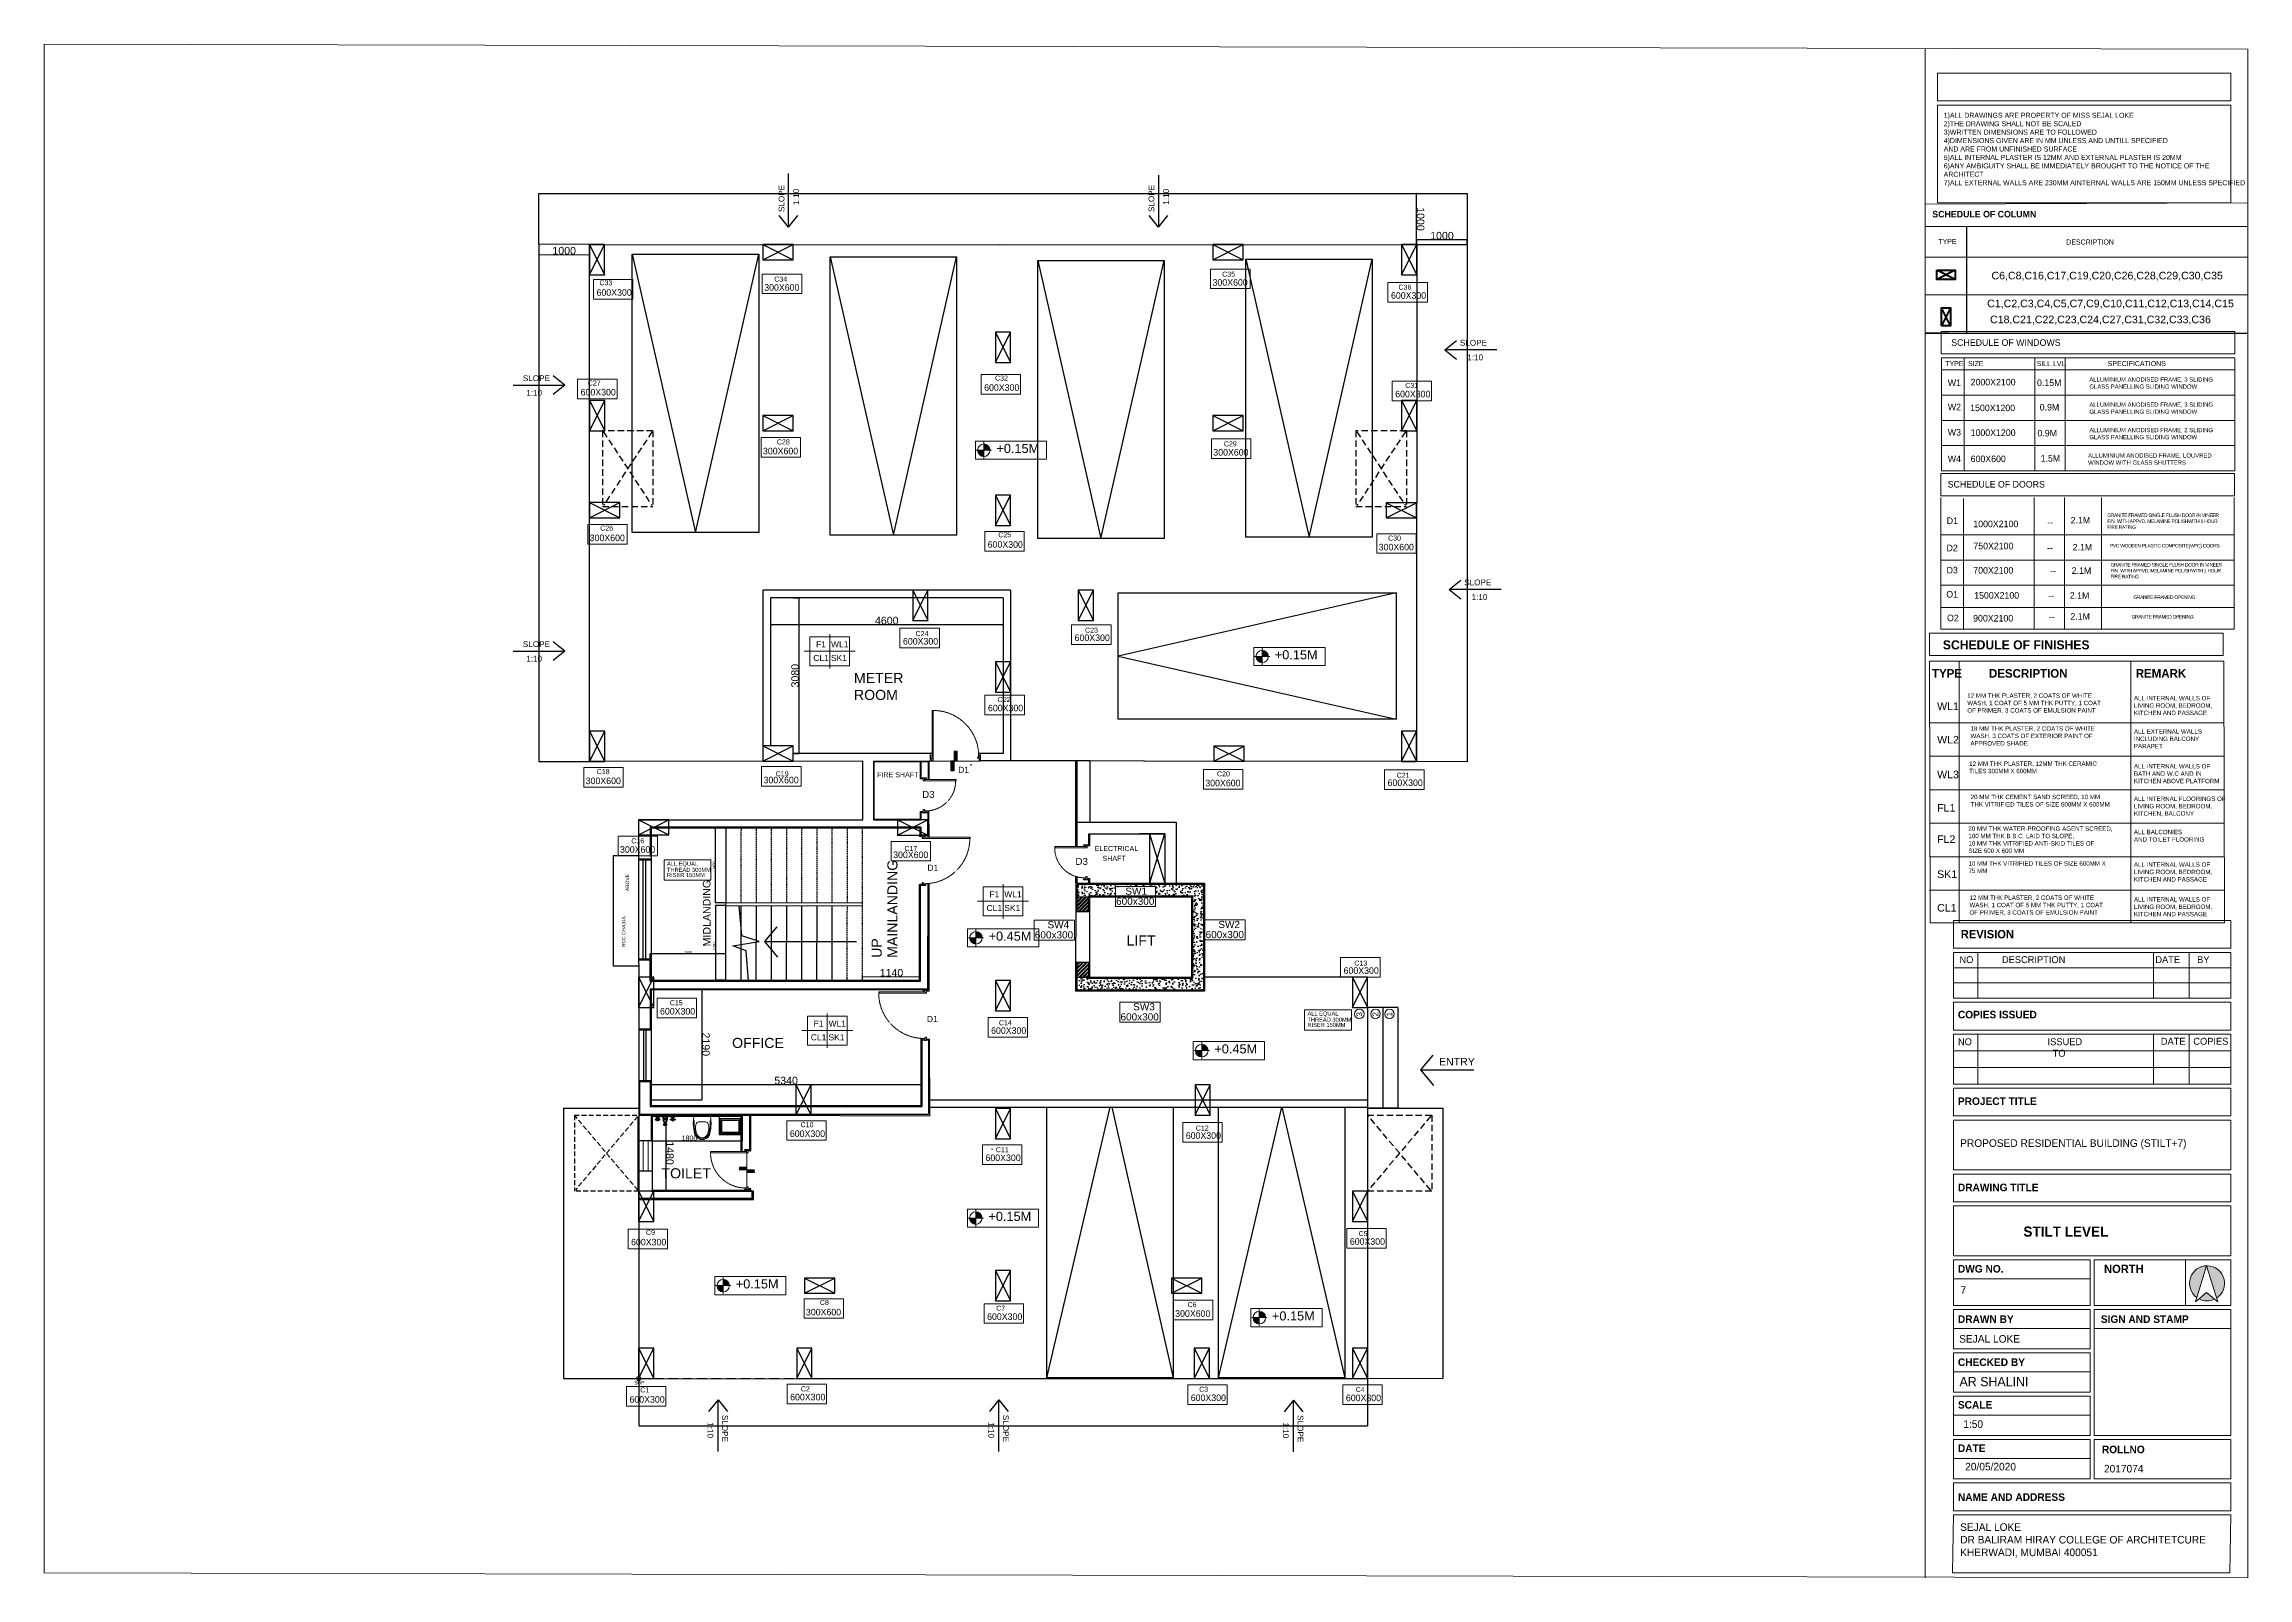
# Model space of a CAD drawing. Header units: millimetres. Extents: x -1932176 to 78768, y -1967 to 1266654.
# Drawn here: x -352314 to -308720, y 471181 to 501521 of the extents above; entities that cross this region are included whole.
import ezdxf

# ---------------------------------------------------------------- set-up
doc = ezdxf.new("R2010")
doc.units = ezdxf.units.MM
for name, pattern in [('DASHDOTX2', [50.8, 25.4, -12.7, 0, -12.7]), ('DASHED', [0.75, 0.5, -0.25]), ('DASHED2', [9.525, 6.35, -3.175]), ('HIDDEN2', [4.7625, 3.175, -1.5875])]:
    doc.linetypes.add(name, pattern=pattern)
for name, color, linetype, lineweight in [('CENTERLINE', 251, 'DASHDOTX2', 15), ('DOOR', 7, 'Continuous', 20), ('exterior', 255, 'Continuous', 25), ('GH', 7, 'Continuous', 20), ('Layer2', 7, 'Continuous', 5), ('LEVEL', 252, 'Continuous', 13), ('SHEET', 7, 'Continuous', 13), ('text', 252, 'Continuous', 5)]:
    doc.layers.add(name, color=color, linetype=linetype, lineweight=lineweight)
doc.layers.add('column', color=7, linetype='Continuous')
doc.styles.add('20 scale', font='ARIALN.TTF', dxfattribs={"height": 0.2})
doc.styles.get("Standard").update_dxf_attribs({"font": 'arial.ttf'})
doc.dimstyles.new('ISO-25', dxfattribs={"dimtxt": 150, "dimasz": 2.5, "dimexe": 1.25, "dimexo": 0.625, "dimtad": 1, "dimtxsty": 'Standard', "dimcen": 2.5, "dimadec": 0, "dimazin": 0, "dimtfac": 1, "dimtmove": 0, "dimatfit": 3, "dimfxl": 1, "dimarcsym": 0})

msp = doc.modelspace()

# ---------------------------------------------------------------- texts
for s, rotation, p in [('SLOPE', 90, (-337669.46674, 498199.02492)), ('SLOPE', 90, (-330352.14793, 498199.02492)), ('1:10', 90, (-337380.15466, 498344.3619)), ('1:10', 90, (-330062.83585, 498344.3619)), ('SLOPE', 270, (-338901.43435, 474407.06839)), ('SLOPE', 270, (-333345.92503, 474407.06696)), ('SLOPE', 270, (-327519.37898, 474401.07987)), ('1:10', 270, (-339190.74643, 474261.7314)), ('1:10', 270, (-333635.2371, 474261.72998)), ('1:10', 270, (-327808.69105, 474255.74289))]:
    msp.add_text(s, height=115.102653, rotation=rotation).set_placement(p)
for s, p in [('SLOPE', (-324307.85731, 495555.3927)), ('1:10', (-324162.52032, 495266.08063)), ('SLOPE', (-342843.60289, 494854.47004)), ('1:10', (-342776.87148, 494565.15797)), ('SLOPE', (-324221.81142, 490814.64018)), ('1:10', (-324076.47443, 490525.3281)), ('SLOPE', (-342843.60289, 489594.68477)), ('1:10', (-342776.87148, 489305.3727))]:
    msp.add_text(s, height=115.102653).set_placement(p)
at = {"color": 252}
for s, p in [('FIRE SHAFT', (-335834.97552, 487018.3978)), ('ELECTRICAL', (-331533.37108, 485558.7369)), ('SHAFT ', (-331376.75505, 485364.33494))]:
    msp.add_text(s, height=100, dxfattribs=at).set_placement(p)
for s, p in [('ABOVE', (-340741.61749, 484767.92831)), ('RCC CHAJJA', (-340814.15799, 483659.37568))]:
    msp.add_text(s, height=70.092521, rotation=90, dxfattribs=at).set_placement(p)
at = {"ltscale": 30}
msp.add_text('SOP', height=68.234997, dxfattribs=at).set_placement((-340639.77011, 475007.13623))
at = {"transparency": 16777216, "attachment_point": 1}
for s, width, gutter_width, insert, char_height in [('{\\fCentury Gothic|b1|i0|c0|p34;SCHEDULE OF COLUMN}', 3849.7581024, 1065.26846, (-314963.65562, 498221.80683), 130), ('ENTRY', 9.5552924, 11139.68641, (-324721.67921, 481468.43057), 150)]:
    msp.add_mtext_dynamic_manual_height_columns(s, width=width, gutter_width=gutter_width, heights=[0], dxfattribs=dict(at, insert=insert, char_height=char_height))
at = {"color": 252, "transparency": 16777216, "attachment_point": 1}
for s, width, gutter_width, insert, char_height in [('METER\\PROOM', 262.2674758, 11139.68641, (-336294.37939, 489080.29604), 200), ('D1', 74.86437, 11139.68641, (-334232.89895, 487225.43731), 120), ('D1', 74.86437, 11139.68641, (-334841.33635, 485288.74045), 120), ('LIFT', 59.7041016, 12.5, (-330901.51198, 483888.79437), 200), ('D1', 74.86437, 11139.68641, (-334850.91424, 482297.6516), 120), ('OFFICE ', 121.0440724, 11139.68641, (-338704.93303, 481863.64029), 200), ('TOILET', 21.1594238, 12.5, (-340101.56103, 479284.62259), 200)]:
    msp.add_mtext_dynamic_manual_height_columns(s, width=width, gutter_width=gutter_width, heights=[0], dxfattribs=dict(at, insert=insert, char_height=char_height))
for s, width, insert, char_height, rotation in [('MAINLANDING', 819.1574768, (-335632.94292, 483445.68026), 200, 90), ('MIDLANDING', 172.5868935, (-339278.19695, 483673.2878), 150, 90.229845463)]:
    msp.add_mtext_dynamic_manual_height_columns(s, width=width, gutter_width=11139.68641, heights=[0], dxfattribs=dict(at, insert=insert, char_height=char_height, rotation=rotation))
at = {"transparency": 16777216, "insert": (-335945.68577, 483445.68026), "char_height": 200, "attachment_point": 1, "rotation": 90}
msp.add_mtext_dynamic_manual_height_columns('UP', width=303.0573039, gutter_width=11139.68641, heights=[0], dxfattribs=at)
at = {"layer": 'CENTERLINE', "linetype": 'ByBlock'}
for s, p in [('SW1', (-330925.26948, 484693.85223)), ('600x300', (-331108.9126, 484495.79036)), ('600x300', (-332716.14868, 483830.79752)), ('SW4', (-332464.61035, 484030.8141)), ('600x300', (-329337.86758, 483835.98907)), ('SW2', (-329086.32925, 484036.00565)), ('600x300', (-331021.70256, 482208.4575)), ('SW3', (-330770.16424, 482408.47408))]:
    msp.add_text(s, height=141.395203, dxfattribs=at).set_placement(p)
at = {"layer": 'exterior', "linetype": 'ByBlock', "lineweight": 20, "transparency": 16777216}
for s, p in [('C6,C8,C16,C17,C19,C20,C26,C28,C29,C30,C35', (-313792.71595, 496867.01759)), ('C1,C2,C3,C4,C5,C7,C9,C10,C11,C12,C13,C14,C15', (-313878.22866, 496314.95478)), ('C18,C21,C22,C23,C24,C27,C31,C32,C33,C36', (-313821.20557, 495998.83304))]:
    msp.add_text(s, height=150, dxfattribs=at).set_placement(p)
at = {"layer": 'Layer2', "linetype": 'ByBlock', "lineweight": 9, "transparency": 16777216, "char_height": 100, "attachment_point": 1}
for s, insert in [('{\\fCentury Gothic|b0|i0|c0|p34;TYPE}', (-314844.40532, 497666.4015)), ('{\\fCentury Gothic|b0|i0|c0|p34;DESCRIPTION}', (-312313.88729, 497655.60718))]:
    msp.add_mtext(s, dxfattribs=dict(at, insert=insert))
at = {"layer": 'Layer2', "color": 252, "linetype": 'ByBlock', "lineweight": 9, "true_color": 0x939598, "transparency": 16777216, "char_height": 130, "attachment_point": 1}
for s, insert in [('{\\fCentury Gothic|b0|i0|c0|p34;600X300}', (-341385.90257, 496672.07753)), ('{\\fCentury Gothic|b0|i0|c0|p34;300X600}', (-338069.10268, 496771.72157)), ('{\\fCentury Gothic|b0|i0|c0|p34;300X600}', (-329201.29141, 496870.85828)), ('{\\fCentury Gothic|b0|i0|c0|p34;600X300}', (-325671.56715, 496613.23532)), ('{\\fCentury Gothic|b0|i0|c0|p34;600X300}', (-333719.10697, 494791.79268)), ('{\\fCentury Gothic|b0|i0|c0|p34;600X300}', (-341701.12449, 494700.50779)), ('{\\fCentury Gothic|b0|i0|c0|p34;600X300}', (-325587.93754, 494662.95597)), ('{\\fCentury Gothic|b0|i0|c0|p34;300X600}', (-338094.21539, 493535.8658)), ('{\\fCentury Gothic|b0|i0|c0|p34;300X600}', (-329185.74468, 493510.76253)), ('{\\fCentury Gothic|b0|i0|c0|p34;300X600}', (-341521.88402, 491818.69121)), ('{\\fCentury Gothic|b0|i0|c0|p34;600X300}', (-333648.61868, 491687.7697)), ('{\\fCentury Gothic|b0|i0|c0|p34;300X600}', (-325914.17617, 491635.46771)), ('{\\fCentury Gothic|b0|i0|c0|p34;600X300}', (-335324.51704, 489773.30901)), ('{\\fCentury Gothic|b0|i0|c0|p34;600X300}', (-331928.94987, 489842.37317)), ('{\\fCentury Gothic|b0|i0|c0|p34;600X300}', (-333643.05494, 488452.4407)), ('{\\fCentury Gothic|b0|i0|c0|p34;300X600}', (-341600.57819, 487012.59713)), ('{\\fCentury Gothic|b0|i0|c0|p34;300X600}', (-338082.54626, 487028.55504)), ('{\\fCentury Gothic|b0|i0|c0|p34;300X600}', (-329343.82406, 486969.27484)), ('{\\fCentury Gothic|b0|i0|c0|p34;600X300}', (-325738.37158, 486974.87077)), ('{\\fCentury Gothic|b0|i0|c0|p34;300X600}', (-340922.37751, 485654.52926)), ('{\\fCentury Gothic|b0|i0|c0|p34;300X600}', (-335518.75086, 485549.43221)), ('{\\fCentury Gothic|b0|i0|c0|p34;600X300}', (-326608.70779, 483259.78261)), ('{\\fCentury Gothic|b0|i0|c0|p34;600X300}', (-340130.65011, 482455.06699)), ('{\\fCentury Gothic|b0|i0|c0|p34;600X300}', (-333581.23047, 482072.99995)), ('{\\fCentury Gothic|b0|i0|c0|p34;600X300}', (-337561.9266, 480033.09748)), ('{\\fCentury Gothic|b0|i0|c0|p34;600X300}', (-329730.44085, 479996.26481)), ('{\\fCentury Gothic|b0|i0|c0|p34;600X300}', (-333692.18252, 479556.12602)), ('{\\fCentury Gothic|b0|i0|c0|p34;600X300}', (-340702.46788, 477888.3112)), ('{\\fCentury Gothic|b0|i0|c0|p34;600X300}', (-326484.86523, 477900.56942)), ('{\\fCentury Gothic|b0|i0|c0|p34;300X600}', (-337243.95382, 476503.30809)), ('{\\fCentury Gothic|b0|i0|c0|p34;600X300}', (-333660.21459, 476414.65428)), ('{\\fCentury Gothic|b0|i0|c0|p34;300X600}', (-329939.84682, 476476.01115)), ('{\\fCentury Gothic|b0|i0|c0|p34;600X300}', (-340734.22764, 474777.44189)), ('{\\fCentury Gothic|b0|i0|c0|p34;600X300}', (-337556.348, 474822.50859)), ('{\\fCentury Gothic|b0|i0|c0|p34;600X300}', (-329631.90241, 474809.2062)), ('{\\fCentury Gothic|b0|i0|c0|p34;600X300}', (-326563.4474, 474807.17654))]:
    msp.add_mtext_dynamic_manual_height_columns(s, width=741.9718666, gutter_width=57.3737, heights=[0], dxfattribs=dict(at, insert=insert))
at = {"layer": 'LEVEL'}
for s, height, p in [('+0.15M', 180.198019, (-333475.93462, 493432.08365)), ('F1', 120.216819, (-337043.12741, 489589.95185)), ('WL1', 120.216819, (-336748.14972, 489589.95185)), ('CL1', 120.216819, (-337098.99613, 489318.15374)), ('SK1', 120.216819, (-336749.57006, 489318.15374)), ('+0.15M', 180.198019, (-327969.17236, 489351.23425)), ('D3', 137.937206, (-334944.95679, 486609.67024)), ('ALL EQUAL', 80.564499, (-339992.77207, 485268.03361)), ('THREAD 300MM', 80.5644991, (-339992.77207, 485146.60053)), ('D3', 137.937206, (-331912.68722, 485285.39536)), ('RISER 150MM', 80.5644991, (-339992.77207, 485043.71974)), ('CL1', 120.216819, (-333671.56189, 484372.79213)), ('F1', 120.216819, (-333615.69317, 484644.59024)), ('WL1', 120.216819, (-333320.71548, 484644.59024)), ('SK1', 120.216819, (-333322.13582, 484372.79213)), ('+0.45M', 180.198019, (-333630.65451, 483786.16007)), ('F1', 120.216819, (-337092.20799, 482086.62816)), ('WL1', 120.216819, (-336797.2303, 482086.62816)), ('ALL EQUAL', 80.564499, (-327323.65692, 482304.346)), ('THREAD 300MM', 80.5644991, (-327323.65692, 482182.91291)), ('RISER 150MM', 80.5644991, (-327323.65692, 482080.03213)), ('CL1', 120.216819, (-337148.07671, 481814.83005)), ('SK1', 120.216819, (-336798.65064, 481814.83005)), ('+0.45M', 180.198019, (-329164.75174, 481555.7057)), ('+0.15M', 180.198019, (-333633.75923, 478243.35713)), ('+0.15M', 180.198019, (-338631.77736, 476907.12434)), ('+0.15M', 180.198019, (-328025.6601, 476274.1726))]:
    msp.add_text(s, height=height, dxfattribs=at).set_placement(p)
for s, p in [('3', (-326241.48209, 482286.05325)), ('2', (-325922.64152, 482286.05325)), ('1', (-325645.6419, 482286.05325))]:
    msp.add_text(s, height=113.38724, rotation=90, dxfattribs=at).set_placement(p)
at = {"layer": 'SHEET', "color": 18, "linetype": 'ByBlock', "lineweight": 9, "true_color": 0x000000, "insert": (-314738.14656, 500162.2601), "char_height": 100, "attachment_point": 1}
msp.add_mtext_dynamic_manual_height_columns('{\\fCentury Gothic|b0|i0|c0|p34;1)ALL DRAWINGS ARE PROPERTY OF MISS SEJAL LOKE\\P2)THE DRAWING SHALL NOT BE SCALED \\P3)WRITTEN DIMENSIONS ARE TO FOLLOWED \\P4)DIMENSIONS GIVEN ARE IN MM UNLESS AND UNTILL SPECIFIED \\PAND ARE FROM UNFINISHED SURFACE \\P5)ALL INTERNAL PLASTER IS 12MM AND EXTERNAL PLASTER IS 20MM\\P6)ANY AMBIGUITY SHALL BE IMMEDIATELY BROUGHT TO THE NOTICE OF THE ARCHITECT \\P7)ALL EXTERNAL WALLS ARE 230MM AINTERNAL WALLS ARE 150MM UNLESS SPECIFIED}', width=5543.582225, gutter_width=57.3737, heights=[0], dxfattribs=at)
at = {"layer": 'SHEET', "transparency": 16777216, "attachment_point": 1}
for s, insert, char_height in [('{\\fCentury Gothic|b0|i0|c0|p34;SCHEDULE OF WINDOWS}', (-314589.08193, 495681.72534), 130), ('{\\fCentury Gothic|b0|i0|c0|p34;SCHEDULE OF DOORS}', (-314659.4671, 492878.83651), 130), ('{\\fCentury Gothic|b1|i0|c0|p34;SCHEDULE OF FINISHES}', (-314754.95093, 489727.60891), 180)]:
    msp.add_mtext_dynamic_manual_height_columns(s, width=3849.7581024, gutter_width=1065.26846, heights=[0], dxfattribs=dict(at, insert=insert, char_height=char_height))
at = {"layer": 'SHEET', "color": 18, "linetype": 'ByBlock', "lineweight": 9, "true_color": 0x000000, "transparency": 16777216, "char_height": 100, "attachment_point": 1}
for s, insert in [('{\\fCentury Gothic|b0|i0|c0|p34;TYPE}', (-314706.33242, 495251.44788)), ('{\\fCentury Gothic|b0|i0|c0|p34;SIZE}', (-314256.96262, 495251.44788)), ('{\\fCentury Gothic|b0|i0|c0|p34;SILL LVL}', (-312899.18226, 495251.44788)), ('{\\fCentury Gothic|b0|i0|c0|p34;SPECIFICATIONS}', (-311493.6836, 495251.44788))]:
    msp.add_mtext(s, dxfattribs=dict(at, insert=insert))
at = {"layer": 'SHEET', "color": 18, "linetype": 'ByBlock', "lineweight": 9, "true_color": 0x000000, "transparency": 16777216, "char_height": 130, "attachment_point": 1}
for s, width, insert in [('{\\fCentury Gothic|b0|i0|c0|p34;W1}', 741.9718666, (-314656.57302, 494886.55552)), ('{\\fCentury Gothic|b0|i0|c0|p34;2000X2100}', 933.8661191, (-314205.15478, 494898.61777)), ('{\\fCentury Gothic|b0|i0|c0|p34;0.15M}', 741.9718666, (-312891.97983, 494886.55552)), ('{\\fCentury Gothic|b0|i0|c0|p34;W2}', 741.9718666, (-314656.57302, 494407.09814)), ('{\\fCentury Gothic|b0|i0|c0|p34;1500X1200}', 998.7676604, (-314214.37886, 494389.88671)), ('{\\fCentury Gothic|b0|i0|c0|p34;0.9M}', 741.9718666, (-312838.84219, 494402.92789)), ('{\\fCentury Gothic|b0|i0|c0|p34;W3}', 741.9718666, (-314656.57302, 493907.10928)), ('{\\fCentury Gothic|b0|i0|c0|p34;1000X1200}', 880.6418958, (-314205.15478, 493899.45137)), ('{\\fCentury Gothic|b0|i0|c0|p34;0.9M}', 741.9718666, (-312883.38146, 493889.63672)), ('{\\fCentury Gothic|b0|i0|c0|p34;W4}', 741.9718666, (-314656.57302, 493382.04384)), ('{\\fCentury Gothic|b0|i0|c0|p34;600X600}', 741.9718666, (-314205.15478, 493381.36498)), ('{\\fCentury Gothic|b0|i0|c0|p34;1.5M}', 741.9718666, (-312820.40178, 493391.92535)), ('{\\fCentury Gothic|b0|i0|c0|p34;D1}', 741.9718666, (-314677.18867, 492158.20824)), ('{\\fCentury Gothic|b0|i0|c0|p34;1000X2100}', 741.9718666, (-314152.33267, 492095.30855)), ('{\\fCentury Gothic|b0|i0|c0|p34;--}', 741.9718666, (-312689.37846, 492125.69452)), ('{\\fCentury Gothic|b0|i0|c0|p34;2.1M}', 741.9718666, (-312226.30132, 492168.56194)), ('{\\fCentury Gothic|b0|i0|c0|p34;D2}', 741.9718666, (-314680.81769, 491618.97475)), ('{\\fCentury Gothic|b0|i0|c0|p34;750X2100}', 741.9718666, (-314151.56192, 491657.62732)), ('{\\fCentury Gothic|b0|i0|c0|p34;--}', 741.9718666, (-312697.23894, 491623.69147)), ('{\\fCentury Gothic|b0|i0|c0|p34;2.1M}', 741.9718666, (-312187.05815, 491634.13811)), ('{\\fCentury Gothic|b0|i0|c0|p34;D3}', 741.9718666, (-314680.45245, 491180.59436)), ('{\\fCentury Gothic|b0|i0|c0|p34;700X2100}', 741.9718666, (-314153.52939, 491176.44612)), ('{\\fCentury Gothic|b0|i0|c0|p34;--}', 741.9718666, (-312632.281, 491171.41053)), ('{\\fCentury Gothic|b0|i0|c0|p34;2.1M}', 741.9718666, (-312205.59106, 491171.41053)), ('{\\fCentury Gothic|b0|i0|c0|p34;O1}', 741.9718666, (-314686.31173, 490702.95945)), ('{\\fCentury Gothic|b0|i0|c0|p34;1500X2100}', 741.9718666, (-314134.89472, 490680.82157)), ('{\\fCentury Gothic|b0|i0|c0|p34;--}', 741.9718666, (-312669.50044, 490679.04085)), ('{\\fCentury Gothic|b0|i0|c0|p34;2.1M}', 741.9718666, (-312242.81051, 490679.04085)), ('{\\fCentury Gothic|b0|i0|c0|p34;O2}', 741.9718666, (-314672.11425, 490234.94292)), ('{\\fCentury Gothic|b0|i0|c0|p34;900X2100}', 741.9718666, (-314156.10157, 490228.8945)), ('{\\fCentury Gothic|b0|i0|c0|p34;--}', 741.9718666, (-312659.18842, 490263.67269)), ('{\\fCentury Gothic|b0|i0|c0|p34;2.1M}', 741.9718666, (-312232.49849, 490263.67269))]:
    msp.add_mtext_dynamic_manual_height_columns(s, width=width, gutter_width=57.3737, heights=[0], dxfattribs=dict(at, insert=insert))
at = {"layer": 'SHEET', "color": 18, "lineweight": 5, "true_color": 0x000000, "transparency": 16777216, "char_height": 84, "width": 2690.214323, "attachment_point": 1}
for s, insert in [('ALLUMINIUM ANODISED FRAME, 3 SLIDING GLASS PANELLING SLIDING WINDOW', (-311856.27421, 494928.34802)), ('ALLUMINIUM ANODISED FRAME, 3 SLIDING GLASS PANELLING SLIDING WINDOW', (-311856.27421, 494431.43378)), ('ALLUMINIUM ANODISED FRAME, 2 SLIDING GLASS PANELLING SLIDING WINDOW', (-311856.27421, 493927.78682)), ('ALLUMINIUM ANODISED FRAME, LOUVRED WINDOW WITH GLASS SHUTTERS', (-311882.20479, 493425.23441))]:
    msp.add_mtext(s, dxfattribs=dict(at, insert=insert))
at = {"layer": 'SHEET', "color": 18, "true_color": 0x000000, "transparency": 16777216, "char_height": 70, "attachment_point": 1}
for s, insert, width in [('{\\T0.9;GRANITE FRAMED SINGLE FLUSH DOOR IN VINEER FIN. WITH APPVD. MELAMINE POLISHWITH 1 HOUR  FIRE RATING}', (-311500.88553, 492235.85821), 2327.7036479), ('{\\T0.9;PVC WOODEN PLASTIC COMPOSITE(WPC) DOORS}', (-311450.3279, 491633.94915), 2327.7036479), ('{\\T0.9;GRANITE FRAMED SINGLE FLUSH DOOR IN VINEER FIN. WITH APPVD. MELAMINE POLISHWITH 1 HOUR  FIRE RATING}', (-311436.62478, 491256.64914), 2327.7036479), ('{\\T0.9;GRANITE FRAMED OPENING\\P }', (-310985.43235, 490614.87068), 3691.8785176), ('{\\T0.9;GRANITE FRAMED OPENING\\P }', (-311020.71235, 490227.1631), 3691.8785176)]:
    msp.add_mtext(s, dxfattribs=dict(at, insert=insert, width=width))
at = {"layer": 'SHEET', "color": 0, "linetype": 'ByBlock', "lineweight": 20, "transparency": 16777216, "attachment_point": 1}
for s, width, heights, insert, char_height in [('{\\fCentury Gothic|b1|i0|c0|p34;TYPE}', 1212.7696396, [0], (-314969.11446, 489158.4025), 170), ('{\\fCentury Gothic|b1|i0|c0|p34;DESCRIPTION}', 1212.7696396, [0], (-313842.1792, 489158.4025), 170), ('{\\fCentury Gothic|b1|i0|c0|p34;REMARK}', 1212.7696396, [0], (-310938.82336, 489158.4025), 170), ('WL1', 989.9126675, [0], (-314867.67437, 488497.53883), 150), ('{\\H0.58333x;12 MM THK PLASTER, 2 COATS OF WHITE\\PWASH, 1 COAT OF 5 MM THK PUTTY, 1 }{\\H0.58333x;COAT\\POF PRIMER, 3 COATS OF EMULSION PAINT }', 2701.0079933, [476.17587], (-314271.85208, 488677.38133), 150), ('{\\H0.58333x;ALL INTERNAL WALLS OF\\PLIVING ROOM, BEDROOM,\\PKITCHEN AND PASSAGE}', 2701.0079933, [1133.82064], (-310974.8192, 488626.832), 150), ('WL2', 989.9126675, [0], (-314867.67437, 487836.58591), 150), ('{\\H0.58333x;18 MM THK PLASTER, 2 COATS OF WHITE\\PWASH, 3 COATS OF EXTERIOR PAINT OF\\PAPPROVED SHADE}', 2701.0079933, [1133.82064], (-314209.09965, 488025.91351), 150), ('{\\H0.58333x;ALL EXTERNAL WALLS\\PINCLUDING BALCONY\\PPARAPET}', 2701.0079933, [1133.82064], (-310974.8192, 487968.51622), 150), ('WL3', 989.9126675, [0], (-314867.67437, 487147.61529), 150), ('{\\H0.58333x;12 MM THK PLASTER, 12MM THK CERAMIC\\PTILES 300MM X 600MM}', 2701.0079933, [1133.82064], (-314233.11743, 487331.71368), 150), ('{\\H0.58333x;ALL INTERNAL WALLS OF\\PBATH AND W.C AND IN\\PKITCHEN ABOVE PLATFORM}', 2701.0079933, [1133.82064], (-310974.8192, 487280.2737), 150), ('{\\H0.58333x;20 MM THK CEMENT SAND SCREED, 10 MM\\PTHK VITRIFIED TILES OF SIZE 600MM X 600MM}', 2701.0079933, [1133.82064], (-314204.56849, 486672.92592), 150), ('{\\H0.58333x;ALL INTERNAL FLOORINGS OF\\PLIVING ROOM, BEDROOM,\\PKITCHEN, BALCONY}', 2701.0079933, [1133.82064], (-310974.8192, 486636.99393), 150), ('FL1', 989.9126675, [0], (-314867.67437, 486488.99249), 150), ('FL2', 989.9126675, [0], (-314867.67437, 485868.51586), 150), ('{\\H0.58333x;20 MM THK WATER-PROOFING AGENT SCREED,  \\P100 MM THK B.B.C. LAID TO SLOPE,\\P10 MM THK VITRIFIED ANTI-SKID TILES OF\\PSIZE 600 X 600 MM}', 3132.7429923, [1133.82064], (-314249.85942, 486046.4973), 150), ('{\\H0.58333x;ALL BALCONIES\\PAND TOILET FLOORING}', 2701.0079933, [1133.82064], (-310974.8192, 485978.67815), 150), ('{\\H0.58333x;10 MM THK VITRIFIED TILES OF SIZE 600MM X\\P75 MM}', 2701.0079933, [1133.82064], (-314247.52997, 485357.83486), 150), ('{\\H0.58333x;ALL INTERNAL WALLS OF\\PLIVING ROOM, BEDROOM,\\PKITCHEN AND PASSAGE}', 2701.0079933, [1133.82064], (-310974.8192, 485335.32575), 150), ('SK1', 989.9126675, [0], (-314867.67437, 485176.13463), 150), ('CL1', 989.9126675, [0], (-314867.67437, 484511.41408), 150), ('{\\H0.58333x;12 MM THK PLASTER, 2 COATS OF WHITE\\PWASH, 1 COAT OF 5 MM THK PUTTY, 1 }{\\H0.58333x;COAT\\POF PRIMER, 3 COATS OF EMULSION PAINT }', 2701.0079933, [476.17587], (-314228.39089, 484680.69475), 150), ('{\\H0.58333x;ALL INTERNAL WALLS OF\\PLIVING ROOM, BEDROOM,\\PKITCHEN AND PASSAGE}', 2701.0079933, [1133.82064], (-310974.8192, 484647.08322), 150)]:
    msp.add_mtext_dynamic_manual_height_columns(s, width=width, gutter_width=850, heights=heights, dxfattribs=dict(at, insert=insert, char_height=char_height))
at = {"layer": 'SHEET', "color": 18, "linetype": 'Continuous', "lineweight": 9, "ltscale": 50, "true_color": 0x000000, "attachment_point": 1, "style": '20 scale'}
for s, width, heights, insert, char_height in [('{\\fCentury Gothic|b1|i0|c0|p34;REVISION  }', 66.4831048, [6.59764], (-314399.9939, 483997.40874), 164.6116632), ('\\pi-135.47;{\\fCentury Gothic|b0|i0|c0|p34;NO}', 8.7279214, [4.14976], (-314291.7383, 483479.61389), 137.176386), ('\\pi-565.24;{\\fCentury Gothic|b0|i0|c0|p34;DESCRIPTION}', 34.9161875, [4.14976], (-313020.29802, 483479.61389), 137.176386), ('\\pi-215.3;{\\fCentury Gothic|b0|i0|c0|p34;DATE}', 12.8232824, [4.14976], (-310336.17041, 483479.61389), 137.176386), ('\\pi-93.109;{\\fCentury Gothic|b0|i0|c0|p34;BY}', 13.5326087, [4.14976], (-309632.5498, 483479.61389), 137.176386), ('\\pi-135.47;{\\fCentury Gothic|b0|i0|c0|p34;NO}', 8.7279214, [4.14976], (-314320.14534, 481855.7395), 137.176386), ('\\pi-215.3;{\\fCentury Gothic|b0|i0|c0|p34;DATE}', 12.8232824, [4.14976], (-310227.60054, 481864.56401), 137.176386), ('\\pi-319.39;{\\fCentury Gothic|b0|i0|c0|p34;COPIES}', 13.5326087, [4.14976], (-309480.97861, 481864.56401), 137.176386), ('{\\fCentury Gothic|b1|i0|c0|p34;NORTH}', 30.7331048, [4.78312], (-311565.74751, 477376.11138), 164.6116632), ('{\\fCentury Gothic|b0|i0|c0|p34;7}', 689.9624133, [4.78312], (-314407.15719, 476951.53461), 150), ('{\\fCentury Gothic|b0|i0|c0|p34;SEJAL LOKE}', 2212.0658659, [4.78312], (-314431.04158, 475984.69674), 150), ('{\\fCentury Gothic|b0|i0|c0|p34;AR SHALINI }', 2212.0658659, [4.78312], (-314425.49714, 475156.30067), 183.4829289), ('{\\fCentury Gothic|b0|i0|c0|p34;1:50}', 30.7331048, [4.78312], (-314350.08025, 474298.31656), 150), ('{\\fCentury Gothic|b0|i0|c0|p34;20/05/2020}', 1240.2372357, [4.78312], (-314312.55615, 473457.79446), 150), ('{\\fCentury Gothic|b0|i0|c0|p34;2017074}', 689.9624133, [4.78312], (-311567.28826, 473417.14973), 150)]:
    msp.add_mtext_dynamic_manual_height_columns(s, width=width, gutter_width=1125, heights=heights, dxfattribs=dict(at, insert=insert, char_height=char_height))
at = {"layer": 'SHEET', "linetype": 'ByBlock', "lineweight": 20, "attachment_point": 1}
for s, width, insert, char_height in [('{\\fCentury Gothic|b1|i0|c0|p34;COPIES ISSUED}', 2437.1509055, (-314456.90823, 482399.10587), 150), ('{\\fCentury Gothic|b1|i0|c0|p34;PROJECT TITLE}', 2437.1509055, (-314456.90823, 480685.77129), 150), ('{\\fCentury Gothic|b0|i0|c0|p34;PROPOSED RESIDENTIAL BUILDING (STILT+7)}', 4907.5748606, (-314411.41792, 479856.9559), 150), ('{\\fCentury Gothic|b1|i0|c0|p34;DRAWING TITLE}', 2437.1509055, (-314456.90823, 478980.747), 150), ('{\\fCentury Gothic|b1|i0|c0|p34;STILT LEVEL }', 4907.5748606, (-313161.59338, 478132.29715), 200), ('{\\fCentury Gothic|b1|i0|c0|p34;DWG NO.}', 2437.1509055, (-314456.90823, 477370.82686), 150), ('{\\fCentury Gothic|b1|i0|c0|p34;DRAWN BY}', 2437.1509055, (-314456.90823, 476375.10856), 150), ('{\\fCentury Gothic|b1|i0|c0|p34;SIGN AND STAMP}', 2437.1509055, (-311629.69467, 476375.10856), 150), ('{\\fCentury Gothic|b1|i0|c0|p34;CHECKED BY}', 2437.1509055, (-314456.90823, 475523.17634), 150), ('{\\fCentury Gothic|b1|i0|c0|p34;SCALE}', 2437.1509055, (-314456.90823, 474680.66568), 150), ('{\\fCentury Gothic|b1|i0|c0|p34;DATE}', 2437.1509055, (-314456.90823, 473821.75441), 150), ('{\\fCentury Gothic|b1|i0|c0|p34;ROLLNO}', 2437.1509055, (-311608.59028, 473797.382), 150), ('{\\fCentury Gothic|b1|i0|c0|p34;NAME AND ADDRESS}', 2437.1509055, (-314456.90823, 472855.40353), 150), ('{\\fCentury Gothic|b0|i0|c0|p34;SEJAL LOKE\\PDR BALIRAM HIRAY COLLEGE OF ARCHITETCURE \\PKHERWADI, MUMBAI 400051}', 4907.5748606, (-314411.41792, 472262.44451), 150)]:
    msp.add_mtext_dynamic_manual_height_columns(s, width=width, gutter_width=57.3737, heights=[0], dxfattribs=dict(at, insert=insert, char_height=char_height))
at = {"layer": 'SHEET', "color": 18, "linetype": 'Continuous', "lineweight": 9, "ltscale": 50, "true_color": 0x000000}
note = msp.add_mtext_dynamic_manual_height_columns('\\pi-271.72;{\\fCentury Gothic|b0|i0|c0|p34;ISSUED }', width=34.9161875, gutter_width=430.8795, heights=[4.14976, 0], dxfattribs=dict(at, insert=(-313048.70505, 481855.7395), char_height=137.176386, attachment_point=1, style='20 scale'))
for column, words in zip(note.columns.linked_columns, ['\\pi-99.249;{\\fCentury Gothic|b0|i0|c0|p34;TO}']):
    column.text = words
at = {"layer": 'text', "color": 252, "true_color": 0x939598, "transparency": 16777216, "char_height": 99.743185, "attachment_point": 1}
for s, insert in [('C35', (-329011.47635, 497019.47126)), ('C33', (-341328.61256, 496848.92927)), ('C34', (-337871.70759, 496921.55926)), ('C36', (-325523.23037, 496762.77948)), ('C27', (-341559.19967, 494866.09184)), ('C32', (-333503.45601, 494964.02422)), ('C31', (-325390.45661, 494818.82381)), ('C28', (-337818.37716, 493700.97715)), ('C29', (-328976.02341, 493663.0039)), ('C26', (-341314.89255, 491996.47046)), ('C25', (-333440.17886, 491864.52336)), ('C30', (-325728.51138, 491799.4216)), ('C24', (-335077.32087, 489909.12516)), ('C23', (-331723.30947, 489977.68134)), ('C22', (-333450.49024, 488606.66228)), ('C18', (-341382.97781, 487179.81815)), ('C19', (-337842.67737, 487138.04641)), ('C20', (-329113.3025, 487135.75092)), ('C21', (-325559.06996, 487108.79567)), ('C16', (-340697.09834, 485810.81204)), ('C17', (-335295.42209, 485658.92357)), ('C13', (-326395.7935, 483391.85289)), ('C15', (-339937.44509, 482609.44044)), ('C14', (-333427.15321, 482212.18079)), ('C10', (-337350.24059, 480196.13482)), ('C12', (-329532.85704, 480129.08324)), ('C11', (-333487.70564, 479700.61676)), ('C9', (-340409.11983, 478066.29493)), ('C5', (-326313.28044, 478043.05768)), ('C8', (-336968.48719, 476680.2826)), ('C7', (-333480.94466, 476565.14438)), ('C6', (-329696.03483, 476636.37133)), ('C1', (-340522.37358, 474950.55293)), ('C2', (-337344.22328, 474970.75545)), ('C3', (-329465.85947, 474962.78815)), ('C4', (-326369.19108, 474960.29239))]:
    msp.add_mtext_dynamic_manual_height_columns(s, width=1.2192188, gutter_width=1, heights=[0], dxfattribs=dict(at, insert=insert))

# ---------------------------------------------------------------- blocks, each defined once
blk = doc.blocks.new('*D120')
at = {"color": 0, "lineweight": -2, "ltscale": 30, "transparency": 16777216}
for p, q in [((-338827, 484483), (-339035, 484483)), ((-339034, 484481), (-339034, 483006)), ((-338827, 483003), (-339035, 483003))]:
    blk.add_line(p, q, dxfattribs=at)
at = {"color": 0, "ltscale": 30, "transparency": 16777216}
for points in [[(-339034, 484481), (-339033, 484481), (-339034, 484483)], [(-339034, 483006), (-339033, 483006), (-339034, 483003)]]:
    blk.add_solid(points, dxfattribs=at)
at = {"layer": 'Defpoints', "color": 0, "ltscale": 30, "transparency": 16777216}
for p in [(-338826, 484483), (-339034, 483003), (-338826, 483003)]:
    blk.add_point(p, dxfattribs=at)
at = {"color": 0, "ltscale": 30, "transparency": 16777216, "insert": (-339060, 483674), "char_height": 50, "width": 397.07, "attachment_point": 5, "rotation": 90}
blk.add_mtext('1480', dxfattribs=at)
blk = doc.blocks.new('*D122')
at = {"color": 0, "lineweight": -2, "ltscale": 30, "transparency": 16777216}
for p, q in [((-338825, 486013), (-339038, 486013)), ((-339037, 486010), (-339037, 484536)), ((-338827, 484533), (-339038, 484533))]:
    blk.add_line(p, q, dxfattribs=at)
at = {"color": 0, "ltscale": 30, "transparency": 16777216}
for points in [[(-339037, 486010), (-339037, 486010), (-339037, 486013)], [(-339037, 484536), (-339037, 484536), (-339037, 484533)]]:
    blk.add_solid(points, dxfattribs=at)
at = {"layer": 'Defpoints', "color": 0, "ltscale": 30, "transparency": 16777216}
for p in [(-338825, 486013), (-339037, 484533), (-338826, 484533)]:
    blk.add_point(p, dxfattribs=at)
at = {"color": 0, "ltscale": 30, "transparency": 16777216, "insert": (-339063, 485273), "char_height": 50, "attachment_point": 5, "rotation": 90}
blk.add_mtext('1480', dxfattribs=at)
blk = doc.blocks.new('*D123')
at = {"color": 0, "lineweight": -2, "ltscale": 30, "transparency": 16777216}
for p, q in [((-340325, 482983), (-340325, 483531)), ((-340322, 483530), (-338829, 483530)), ((-338826, 482983), (-338826, 483531))]:
    blk.add_line(p, q, dxfattribs=at)
at = {"color": 0, "ltscale": 30, "transparency": 16777216}
for points in [[(-340322, 483530), (-340322, 483529), (-340325, 483530)], [(-338829, 483530), (-338829, 483529), (-338826, 483530)]]:
    blk.add_solid(points, dxfattribs=at)
at = {"layer": 'Defpoints', "color": 0, "ltscale": 30, "transparency": 16777216}
for p in [(-338826, 483530), (-340325, 482983), (-338826, 482983)]:
    blk.add_point(p, dxfattribs=at)
at = {"color": 0, "ltscale": 30, "transparency": 16777216, "insert": (-339575, 483556), "char_height": 50, "attachment_point": 5}
blk.add_mtext('1500', dxfattribs=at)
blk = doc.blocks.new('*D124')
at = {"color": 0, "lineweight": -2, "ltscale": 30, "transparency": 16777216}
for p, q in [((-340305, 480333), (-340305, 479828)), ((-338505, 480333), (-338505, 479828)), ((-340303, 479829), (-338508, 479829))]:
    blk.add_line(p, q, dxfattribs=at)
at = {"color": 0, "ltscale": 30, "transparency": 16777216}
for points in [[(-340303, 479830), (-340303, 479829), (-340305, 479829)], [(-338508, 479830), (-338508, 479829), (-338505, 479829)]]:
    blk.add_solid(points, dxfattribs=at)
at = {"layer": 'Defpoints', "color": 0, "ltscale": 30, "transparency": 16777216}
for p in [(-340305, 480333), (-338505, 480333), (-338505, 479829)]:
    blk.add_point(p, dxfattribs=at)
at = {"color": 0, "ltscale": 30, "transparency": 16777216, "insert": (-339549, 479881), "char_height": 100, "attachment_point": 5}
blk.add_mtext('1800', dxfattribs=at)
blk = doc.blocks.new('xibet4')
at = {"lineweight": 20}
for p, q in [((-204, -182), (204, -182)), ((0, -321), (-88, -321)), ((0, -321), (-86, -321)), ((0, -321), (88, -321)), ((0, -321), (86, -321))]:
    blk.add_line(p, q, dxfattribs=at)
for centre, major_axis, start_param, end_param in [((852, -375), (758, 758), 2.286025, 2.356194), ((-217, -300), (15.2, 15.2), 5.430029, 6.988465), ((852, -375), (742, -742), 3.856821, 3.926991), ((209, -470), (264, 264), 2.078252, 2.710479), ((-88, -386), (45.5, 45.5), 0.785398, 2.078252), ((88, -386), (45.5, -45.5), 1.063341, 2.356194), ((-209, -470), (264, 264), 5.143503, 5.77573), ((217, -300), (15.2, 15.2), 0.865517, 2.423953), ((-852, -375), (742, 742), 5.497787, 5.567957), ((-852, -375), (758, 758), 5.497787, 5.567957), ((0, -568), (136, -136), 4.149652, 4.45059), ((0, -568), (121, 121), 2.578855, 2.879793), ((0, -568), (136, -136), 4.45059, 5.497787), ((0, -568), (121, 121), 2.879793, 3.926991), ((0, -568), (102, -102), 4.149652, 5.497787), ((0, -568), (102, -102), 5.497787, 6.845923), ((0, -568), (121, 121), 3.926991, 4.974188), ((0, -568), (136, -136), 5.497787, 6.544985), ((0, -568), (121, 121), 4.974188, 5.275126), ((0, -568), (136, -136), 0.261799, 0.562737)]:
    blk.add_ellipse(centre, major_axis=major_axis, ratio=1, start_param=start_param, end_param=end_param, dxfattribs=at)
at = {"lineweight": 20, "extrusion": (0, 0, -1)}
for centre, major_axis, start_param, end_param in [((865, -350), (767, 767), 3.684098, 3.903495), ((858, -363), (761, 761), 3.985561, 4.095654), ((865, -350), (752, 752), 3.684098, 3.903495), ((-865, -350), (752, -752), -0.761903, -0.542505), ((-865, -350), (767, 767), 0.808894, 1.028291), ((-858, -363), (761, 761), 0.616735, 0.726828)]:
    blk.add_ellipse(centre, major_axis=major_axis, ratio=1, start_param=start_param, end_param=end_param, dxfattribs=at)
blk = doc.blocks.new('*D125')
at = {"color": 0, "lineweight": -2, "ltscale": 30, "transparency": 16777216}
for p, q in [((-340305, 480661), (-340305, 480943)), ((-340302, 480942), (-334969, 480942)), ((-334967, 480661), (-334967, 480943))]:
    blk.add_line(p, q, dxfattribs=at)
at = {"color": 0, "ltscale": 30, "transparency": 16777216}
for points in [[(-340302, 480942), (-340302, 480941), (-340305, 480942)], [(-334969, 480942), (-334969, 480942), (-334967, 480942)]]:
    blk.add_solid(points, dxfattribs=at)
at = {"layer": 'Defpoints', "color": 0, "ltscale": 30, "transparency": 16777216}
for p in [(-334967, 480942), (-340305, 480660), (-334967, 480660)]:
    blk.add_point(p, dxfattribs=at)
at = {"color": 0, "ltscale": 30, "transparency": 16777216, "insert": (-337636, 481019), "char_height": 150, "attachment_point": 5, "rotation": 0.0018}
blk.add_mtext('5340', dxfattribs=at)
blk = doc.blocks.new('*D121')
at = {"color": 0, "lineweight": -2, "ltscale": 30, "transparency": 16777216}
for p, q in [((-340304, 482833), (-339299, 482833)), ((-339301, 482830), (-339300, 480642)), ((-340304, 480640), (-339299, 480640))]:
    blk.add_line(p, q, dxfattribs=at)
at = {"color": 0, "ltscale": 30, "transparency": 16777216}
for points in [[(-339300, 482830), (-339301, 482830), (-339301, 482833)], [(-339300, 480642), (-339301, 480642), (-339300, 480640)]]:
    blk.add_solid(points, dxfattribs=at)
at = {"layer": 'Defpoints', "color": 0, "ltscale": 30, "transparency": 16777216}
for p in [(-340305, 482833), (-340305, 480640), (-339300, 480640)]:
    blk.add_point(p, dxfattribs=at)
at = {"color": 0, "ltscale": 30, "transparency": 16777216, "insert": (-339223, 481736), "char_height": 150, "attachment_point": 5, "rotation": 270.0018}
blk.add_mtext('2190', dxfattribs=at)
blk = doc.blocks.new('*D126')
at = {"color": 0, "lineweight": -2, "ltscale": 30, "transparency": 16777216}
for p, q in [((-340284, 480313), (-340013, 480313)), ((-340014, 480311), (-340014, 478836)), ((-340284, 478833), (-340013, 478833))]:
    blk.add_line(p, q, dxfattribs=at)
at = {"color": 0, "ltscale": 30, "transparency": 16777216}
for points in [[(-340014, 480311), (-340015, 480311), (-340014, 480313)], [(-340014, 478836), (-340015, 478836), (-340014, 478833)]]:
    blk.add_solid(points, dxfattribs=at)
at = {"layer": 'Defpoints', "color": 0, "ltscale": 30, "transparency": 16777216}
for p in [(-340285, 480313), (-340285, 478833), (-340014, 478833)]:
    blk.add_point(p, dxfattribs=at)
at = {"color": 0, "ltscale": 30, "transparency": 16777216, "insert": (-339937, 479585), "char_height": 150, "attachment_point": 5, "rotation": 270.0002}
blk.add_mtext('1480', dxfattribs=at)
blk = doc.blocks.new('*D546')
at = {"color": 0, "lineweight": -2, "ltscale": 30, "transparency": 16777216}
for p, q in [((-337944, 490569), (-337944, 490038)), ((-333345, 490569), (-333345, 490038)), ((-337942, 490040), (-333347, 490040))]:
    blk.add_line(p, q, dxfattribs=at)
at = {"color": 0, "ltscale": 30, "transparency": 16777216}
for points in [[(-337942, 490040), (-337942, 490039), (-337944, 490040)], [(-333347, 490040), (-333347, 490039), (-333345, 490040)]]:
    blk.add_solid(points, dxfattribs=at)
at = {"layer": 'Defpoints', "color": 0, "ltscale": 30, "transparency": 16777216}
for p in [(-337944, 490570), (-333345, 490570), (-333345, 490040)]:
    blk.add_point(p, dxfattribs=at)
at = {"color": 0, "ltscale": 30, "transparency": 16777216, "insert": (-335645, 490117), "char_height": 150, "attachment_point": 5}
blk.add_mtext('4600', dxfattribs=at)
blk = doc.blocks.new('*D547')
at = {"color": 0, "lineweight": -2, "ltscale": 30, "transparency": 16777216}
for p, q in [((-337493, 490570), (-337379, 490570)), ((-337381, 487489), (-337381, 490567)), ((-337493, 487487), (-337379, 487487))]:
    blk.add_line(p, q, dxfattribs=at)
at = {"color": 0, "ltscale": 30, "transparency": 16777216}
for points in [[(-337381, 490567), (-337380, 490567), (-337381, 490570)], [(-337381, 487489), (-337380, 487489), (-337381, 487487)]]:
    blk.add_solid(points, dxfattribs=at)
at = {"layer": 'Defpoints', "color": 0, "ltscale": 30, "transparency": 16777216}
for p in [(-337494, 490570), (-337381, 490570), (-337494, 487487)]:
    blk.add_point(p, dxfattribs=at)
at = {"color": 0, "ltscale": 30, "transparency": 16777216, "insert": (-337458, 489028), "char_height": 150, "attachment_point": 5, "rotation": 90}
blk.add_mtext('3080', dxfattribs=at)
blk = doc.blocks.new('*D548')
at = {"color": 0, "lineweight": -2, "ltscale": 30, "transparency": 16777216}
for p, q in [((-325163, 497560), (-325163, 497654)), ((-325160, 497653), (-324165, 497653)), ((-324163, 497560), (-324163, 497654))]:
    blk.add_line(p, q, dxfattribs=at)
at = {"color": 0, "ltscale": 30, "transparency": 16777216}
for points in [[(-325160, 497654), (-325160, 497653), (-325163, 497653)], [(-324165, 497654), (-324165, 497653), (-324163, 497653)]]:
    blk.add_solid(points, dxfattribs=at)
at = {"layer": 'Defpoints', "color": 0, "ltscale": 30, "transparency": 16777216}
for p in [(-325163, 497559), (-324163, 497653), (-324163, 497559)]:
    blk.add_point(p, dxfattribs=at)
at = {"color": 0, "ltscale": 30, "transparency": 16777216, "insert": (-324663, 497730), "char_height": 150, "attachment_point": 5}
blk.add_mtext('1000', dxfattribs=at)
blk = doc.blocks.new('*D549')
at = {"color": 0, "lineweight": -2, "ltscale": 30, "transparency": 16777216}
for p, q in [((-325163, 498562), (-325166, 498562)), ((-325164, 497562), (-325164, 498560)), ((-325163, 497559), (-325166, 497559))]:
    blk.add_line(p, q, dxfattribs=at)
at = {"color": 0, "ltscale": 30, "transparency": 16777216}
for points in [[(-325164, 498560), (-325165, 498560), (-325164, 498562)], [(-325164, 497562), (-325165, 497562), (-325164, 497559)]]:
    blk.add_solid(points, dxfattribs=at)
at = {"layer": 'Defpoints', "color": 0, "ltscale": 30, "transparency": 16777216}
for p in [(-325164, 498562), (-325163, 498562), (-325163, 497559)]:
    blk.add_point(p, dxfattribs=at)
at = {"color": 0, "ltscale": 30, "transparency": 16777216, "insert": (-325087, 498061), "char_height": 150, "attachment_point": 5, "rotation": 270.0015}
blk.add_mtext('1000', dxfattribs=at)
blk = doc.blocks.new('*D550')
at = {"color": 0, "lineweight": -2, "ltscale": 30, "transparency": 16777216}
for p, q in [((-342526, 497561), (-342527, 497356)), ((-341525, 497558), (-341526, 497353)), ((-342524, 497357), (-341529, 497354))]:
    blk.add_line(p, q, dxfattribs=at)
at = {"color": 0, "ltscale": 30, "transparency": 16777216}
for points in [[(-342524, 497358), (-342524, 497357), (-342527, 497357)], [(-341529, 497354), (-341529, 497354), (-341526, 497354)]]:
    blk.add_solid(points, dxfattribs=at)
at = {"layer": 'Defpoints', "color": 0, "ltscale": 30, "transparency": 16777216}
for p in [(-342526, 497562), (-341525, 497559), (-341526, 497354)]:
    blk.add_point(p, dxfattribs=at)
at = {"color": 0, "ltscale": 30, "transparency": 16777216, "insert": (-342026, 497433), "char_height": 150, "attachment_point": 5, "rotation": 359.8268}
blk.add_mtext('1000', dxfattribs=at)
blk = doc.blocks.new('*D551')
at = {"color": 0, "lineweight": -2, "ltscale": 30, "transparency": 16777216}
for p, q in [((-336128, 483004), (-336128, 483074)), ((-336126, 483073), (-334977, 483075)), ((-334975, 483006), (-334975, 483076))]:
    blk.add_line(p, q, dxfattribs=at)
at = {"color": 0, "ltscale": 30, "transparency": 16777216}
for points in [[(-336126, 483073), (-336126, 483072), (-336128, 483073)], [(-334977, 483075), (-334977, 483074), (-334975, 483075)]]:
    blk.add_solid(points, dxfattribs=at)
at = {"layer": 'Defpoints', "color": 0, "ltscale": 30, "transparency": 16777216}
for p in [(-334975, 483075), (-336128, 483004), (-334975, 483006)]:
    blk.add_point(p, dxfattribs=at)
at = {"color": 0, "ltscale": 30, "transparency": 16777216, "insert": (-335552, 483151), "char_height": 150, "attachment_point": 5, "rotation": 0.0993}
blk.add_mtext('1140', dxfattribs=at)

# ---------------------------------------------------------------- dimensions: what is measured, and where the dimension line sits
at = {"color": 252, "ltscale": 30}
for p1, p2, distance, text, picture, middle in [((-325162.52063, 497559.23582), (-325162.5465, 498562.4636), 1.93754, '1000', '*D549', (-325087.26016, 498060.85165)), ((-342525.94373, 497562.01575), (-341525.41733, 497558.99044), -204.91911, '1000', '*D550', (-342026.06668, 497432.79552)), ((-336127.89393, 483003.63859), (-334974.75008, 483005.63784), 69.01553, '1140', '*D551', (-335551.57553, 483150.86448)), ((-340304.84039, 482832.78741), (-340304.76981, 480639.9516), 1004.30997, '2190', '*D121', (-339223.28418, 481736.40432)), ((-340304.77044, 480659.95021), (-334966.49269, 480660.12206), 281.87229, '5340', '*D125', (-337635.64313, 481019.17053))]:
    dim = msp.add_aligned_dim(p1=p1, p2=p2, distance=distance, text=text, dimstyle='ISO-25', dxfattribs=at)
    dim.commit()
    dim.dimension.update_dxf_attribs({"geometry": picture, "text_midpoint": middle})
for base, p1, p2, text, picture, middle in [((-324162.52032, 497653.20015), (-325162.64332, 497558.99044), (-324162.52032, 497558.99044), '1000', '*D548', (-324662.58182, 497730.4111)), ((-333344.98955, 490039.71659), (-337944.03032, 490569.75701), (-333344.98955, 490569.75701), '4600', '*D546', (-335644.50994, 490116.92754))]:
    dim = msp.add_linear_dim(base=base, p1=p1, p2=p2, text=text, dimstyle='ISO-25', dxfattribs=at)
    dim.commit()
    dim.dimension.update_dxf_attribs({"geometry": picture, "text_midpoint": middle})
dim = msp.add_linear_dim(base=(-337380.74361, 490569.75701), p1=(-337494.03032, 487486.9998), p2=(-337494.03032, 490569.75701), angle=90, text='3080', dimstyle='ISO-25', dxfattribs=at)
dim.commit()
dim.dimension.update_dxf_attribs({"geometry": '*D547', "text_midpoint": (-337458.00572, 489028.37841)})
dim = msp.add_linear_dim(base=(-339037.0259, 484533.05105), p1=(-338824.83977, 486012.78616), p2=(-338826.15407, 484533.05105), angle=90, text='1480', dimstyle='ISO-25', override={"dimtxt": 50}, dxfattribs=at)
dim.commit()
dim.dimension.update_dxf_attribs({"geometry": '*D122', "text_midpoint": (-339063.17955, 485272.9186)})
dim = msp.add_linear_dim(base=(-339033.59751, 483003.09048), p1=(-338826.42258, 484483.0496), p2=(-338826.12194, 483003.09048), angle=90, text='1480', dimstyle='ISO-25', override={"dimtxt": 50}, dxfattribs=at)
dim.commit()
dim.dimension.update_dxf_attribs({"geometry": '*D120', "text_midpoint": (-339033.59751, 483673.91005), "dimtype": 160})
dim = msp.add_linear_dim(base=(-338826.12194, 483529.87546), p1=(-340324.83977, 482982.78603), p2=(-338826.12194, 482982.78603), text='1500', dimstyle='ISO-25', override={"dimtxt": 50}, dxfattribs=at)
dim.commit()
dim.dimension.update_dxf_attribs({"geometry": '*D123', "text_midpoint": (-339575.48086, 483556.02911)})
dim = msp.add_linear_dim(base=(-338505.0694, 479829.18059), p1=(-340305.12481, 480333.15443), p2=(-338505.0694, 480333.15443), text='1800', dimstyle='ISO-25', override={"dimtxt": 100}, dxfattribs=at)
dim.commit()
dim.dimension.update_dxf_attribs({"geometry": '*D124', "text_midpoint": (-339548.65423, 479829.18059), "dimtype": 160})
dim = msp.add_linear_dim(base=(-340014.25326, 478833.15551), p1=(-340285.0694, 480313.15443), p2=(-340285.06389, 478833.1545), angle=270.000213263, dimstyle='ISO-25', dxfattribs=at)
dim.commit()
dim.dimension.update_dxf_attribs({"geometry": '*D126', "text_midpoint": (-340014.25606, 479585.35491), "dimtype": 161})

# ---------------------------------------------------------------- hatches: boundary and pattern name
h = msp.add_hatch()
h.set_pattern_fill('ANSI31', color=256, scale=2)
h.set_pattern_definition([(45, (-535735.921, 411131.784), (-4.49012806, 4.49012806), [])])
h.paths.add_polyline_path([(-333802.918, 487462.32041, -1), (-333790.918, 487462.32041), (-333790.918, 487371.34773), (-333802.918, 487371.34773)])
h.paths.add_polyline_path([(-333814.918, 487393.12169), (-333802.918, 487393.12169), (-333802.918, 487371.34773), (-333802.918, 487341.25982), (-333814.918, 487341.25982)])
h.paths.add_polyline_path([(-334786.1599, 487462.32041, -1), (-334774.1599, 487462.32041), (-334774.1599, 487371.34773), (-334786.1599, 487371.34773)])
h.paths.add_polyline_path([(-334774.1599, 487393.12169), (-334762.1599, 487393.12169), (-334762.1599, 487341.25982), (-334774.1599, 487341.25982)])
h = msp.add_hatch()
h.set_pattern_fill('ANSI31', color=256, scale=2)
h.set_pattern_definition([(45, (-541103.4377, 407142.914), (-4.49012806, 4.49012806), [])])
h.paths.add_polyline_path([(-334947.67925, 487009.40854), (-334856.70657, 487009.40854, -1), (-334856.70657, 486997.40854), (-334947.67925, 486997.40854)])
h.paths.add_polyline_path([(-334977.76717, 486997.40854), (-334925.9053, 486997.40854), (-334925.9053, 486985.40854), (-334977.76717, 486985.40854)])
h.paths.add_polyline_path([(-334947.67925, 486328.4362), (-334856.70657, 486328.4362, -1), (-334856.70657, 486316.4362), (-334947.67925, 486316.4362)])
h.paths.add_polyline_path([(-334977.76717, 486340.4362), (-334925.9053, 486340.4362), (-334925.9053, 486328.4362), (-334947.67925, 486328.4362), (-334977.76717, 486328.4362)])
h = msp.add_hatch()
h.set_pattern_fill('ANSI31', color=256, scale=2, angle=-90)
h.set_pattern_definition([(315, (-411209.173, 686821.422), (4.49012806, 4.49012806), [])])
h.paths.add_polyline_path([(-334878.6369, 484888.41925, -1), (-334878.6369, 484876.41925), (-334969.60958, 484876.41925), (-334969.60958, 484888.41925)])
h.paths.add_polyline_path([(-334947.83563, 484900.41925), (-334947.83563, 484888.41925), (-334969.60958, 484888.41925), (-334999.69749, 484888.41925), (-334999.69749, 484900.41925)])
h.paths.add_polyline_path([(-334878.6369, 485871.66116, -1), (-334878.6369, 485859.66116), (-334969.60958, 485859.66116), (-334969.60958, 485871.66116)])
h.paths.add_polyline_path([(-334947.83563, 485859.66116), (-334947.83563, 485847.66116), (-334999.69749, 485847.66116), (-334999.69749, 485859.66116)])
h = msp.add_hatch()
h.set_pattern_fill('ANSI31', color=256, scale=2)
h.set_pattern_definition([(45, (-537904.25, 405818.639), (-4.49012806, 4.49012806), [])])
h.paths.add_polyline_path([(-331657.51898, 485685.13366), (-331748.49165, 485685.13366, 1), (-331748.49165, 485673.13366), (-331657.51898, 485673.13366)])
h.paths.add_polyline_path([(-331627.43106, 485673.13366), (-331679.29293, 485673.13366), (-331679.29293, 485661.13366), (-331627.43106, 485661.13366)])
h.paths.add_polyline_path([(-331657.51898, 485004.16132), (-331748.49165, 485004.16132, 1), (-331748.49165, 484992.16132), (-331657.51898, 484992.16132)])
h.paths.add_polyline_path([(-331627.43106, 485016.16132), (-331679.29293, 485016.16132), (-331679.29293, 485004.16132), (-331657.51898, 485004.16132), (-331627.43106, 485004.16132)])
at = {"ltscale": 30}
h = msp.add_hatch(dxfattribs=at)
h.set_pattern_fill('AR-CONC', color=256)
h.set_pattern_definition([(50, (-88508.72, -60498.82), (182.18467, -15.939086), [19.05, -209.55]), (355, (-88508.72, -60498.82), (-35.24342, 191.056845), [15.24, -167.640584]), (100.451445, (-88493.54, -60500.15), (146.941247, 175.11775), [16.19001, -178.090245]), (46.1842, (-88508.72, -60448.02), (271.07904, -42.04233), [28.575, -314.325]), (96.63556, (-88486.13, -60451.53), (237.40413, 247.42612), [24.28502, -267.13561]), (351.18415, (-88508.72, -60448.02), (237.40413, 247.42612), [22.85997, -251.45973]), (21, (-88483.32, -60460.72), (151.61439, -102.2652), [19.05, -209.55]), (326, (-88483.32, -60460.72), (61.80203, 184.187966), [15.24, -167.64]), (71.451445, (-88470.69, -60469.24), (213.41642, 81.92277), [16.19001, -178.08994]), (37.5, (-88508.72, -60498.82), (3.088603, 84.555039), [0, -165.608, 0, -170.18, 0, -168.275]), (7.5, (-88508.72, -60498.82), (66.819663, 100.180575), [0, -97.028, 0, -161.798, 0, -64.135]), (327.5, (-88565.365, -60498.82), (135.590595, -5.728744), [0, -63.5, 0, -198.12, 0, -262.89]), (317.5, (-88590.77, -60498.82), (148.129181, 25.42649), [0, -82.55, 0, -131.572, 0, -186.69])])
h.paths.add_polyline_path([(-329379.86099, 484901.26376), (-331877.55942, 484901.89848), (-331877.61788, 484671.84938), (-331123.17635, 484671.65558), (-331123.17635, 484856.85268), (-330327.02712, 484856.85268), (-330327.02712, 484671.45106), (-329597.86098, 484671.26376), (-329598.23451, 483038.81093), (-331647.86463, 483039.27991), (-331647.86086, 483059.27991), (-331647.86113, 483059.27991), (-331878.02753, 483059.8393), (-331878.0912, 482809.27992), (-329380.24876, 482808.81094)])
h = msp.add_hatch(dxfattribs=at)
h.set_pattern_fill('ANSI32', color=256, scale=5.4)
h.set_pattern_definition([(45, (-88508.723, -60498.82), (-36.3700373, 36.3700373), []), (45, (-88484.476, -60498.82), (-36.3700373, 36.3700373), [])])
h.paths.add_polyline_path([(-331647.56037, 484651.82931), (-331877.62295, 484651.89341), (-331877.69819, 484355.8417), (-331647.61632, 484355.31892)])
h.paths.add_polyline_path([(-331647.805, 483355.31676), (-331877.95231, 483355.8397), (-331878.02751, 483059.90479), (-331647.86076, 483059.82484)])
h = msp.add_hatch()
h.set_pattern_fill('ANSI31', color=256, scale=2, angle=-90)
h.set_pattern_definition([(315, (-411119.3776, 683760.994), (4.49012806, 4.49012806), [])])
h.paths.add_polyline_path([(-334927.2388, 481827.99113, 1), (-334927.2388, 481815.99113), (-334836.26612, 481815.99113), (-334836.26612, 481827.99113)])
h.paths.add_polyline_path([(-334858.04008, 481839.99113), (-334858.04008, 481827.99113), (-334836.26612, 481827.99113), (-334806.17821, 481827.99113), (-334806.17821, 481839.99113)])
h.paths.add_polyline_path([(-334927.2388, 482811.23303, 1), (-334927.2388, 482799.23303), (-334836.26612, 482799.23303), (-334836.26612, 482811.23303)])
h.paths.add_polyline_path([(-334858.04008, 482799.23303), (-334858.04008, 482787.23303), (-334806.17821, 482787.23303), (-334806.17821, 482799.23303)])
h = msp.add_hatch()
h.set_pattern_fill('ANSI31', color=256, scale=2, angle=90)
h.set_pattern_definition([(135, (-262042.431, 276373.834), (-4.49012806, -4.49012806), [])])
h.paths.add_polyline_path([(-338456.12999, 478869.37437, 1), (-338456.12999, 478857.37437), (-338365.15731, 478857.37437), (-338365.15731, 478869.37437)])
h.paths.add_polyline_path([(-338386.93126, 478881.37437), (-338386.93126, 478869.37437), (-338365.15731, 478869.37437), (-338335.0694, 478869.37437), (-338335.0694, 478881.37437)])
h.paths.add_polyline_path([(-338456.12999, 479650.34671, 1), (-338456.12999, 479638.34671), (-338365.15731, 479638.34671), (-338365.15731, 479650.34671)])
h.paths.add_polyline_path([(-338386.93126, 479638.34671), (-338386.93126, 479626.34671), (-338335.0694, 479626.34671), (-338335.0694, 479638.34671)])
at = {"layer": 'LEVEL'}
h = msp.add_hatch(color=7, dxfattribs=at)
h.dxf.hatch_style = 1
h.paths.add_polyline_path([(-333725.76361, 493488.22103), (-333849.99279, 493488.22103, 0.0015394316), (-333849.99515, 493487.45605, 0.4142135624), (-333725.76361, 493363.22452)])
h.paths.add_polyline_path([(-333725.76361, 493611.68759), (-333725.76361, 493488.22103), (-333601.53443, 493488.22103, 0.4124111554)])
h = msp.add_hatch(color=7, dxfattribs=at)
h.dxf.hatch_style = 1
h.paths.add_polyline_path([(-328219.00135, 489407.37163), (-328343.23053, 489407.37163, 0.0015394316), (-328343.23289, 489406.60665, 0.4142135624), (-328219.00135, 489282.37512)])
h.paths.add_polyline_path([(-328219.00135, 489530.83819), (-328219.00135, 489407.37163), (-328094.77217, 489407.37163, 0.4124111554)])
h = msp.add_hatch(dxfattribs=at)
h.set_pattern_fill('ANSI31', color=256, scale=5.2)
h.set_pattern_definition([(45, (-668625.299, 394624.01), (-11.67433296, 11.67433296), [])])
h.paths.add_polyline_path([(-334379.85657, 487147.17184), (-334314.85657, 487147.17184), (-334314.85657, 487342.17184), (-334379.85657, 487342.17184)])
h.paths.add_polyline_path([(-334314.85657, 487342.17184), (-334249.85657, 487342.17184), (-334249.85657, 487537.17184), (-334314.85657, 487537.17184)])
h = msp.add_hatch(color=7, dxfattribs=at)
h.dxf.hatch_style = 1
h.paths.add_polyline_path([(-333880.4835, 483842.29745), (-334004.71268, 483842.29745, 0.0015394316), (-334004.71503, 483841.53248, 0.4142135624), (-333880.4835, 483717.30094)])
h.paths.add_polyline_path([(-333880.4835, 483965.76401), (-333880.4835, 483842.29745), (-333756.25432, 483842.29745, 0.4124111554)])
h = msp.add_hatch(color=7, dxfattribs=at)
h.dxf.hatch_style = 1
h.paths.add_polyline_path([(-329414.58073, 481611.84308), (-329538.80991, 481611.84308, 0.0015394316), (-329538.81227, 481611.0781, 0.4142135624), (-329414.58073, 481486.84657)])
h.paths.add_polyline_path([(-329414.58073, 481735.30964), (-329414.58073, 481611.84308), (-329290.35155, 481611.84308, 0.4124111554)])
h = msp.add_hatch(dxfattribs=at)
h.set_pattern_fill('ANSI31', color=256, scale=4, angle=90)
h.set_pattern_definition([(135, (-270299.938, 221111.078), (-8.9802561, -8.9802561), [])])
h.paths.add_polyline_path([(-338561.93126, 479303.86054), (-338561.93126, 479253.86054), (-338411.93126, 479253.86054), (-338411.93126, 479303.86054)])
h.paths.add_polyline_path([(-338411.93126, 479253.86054), (-338411.93126, 479203.86054), (-338261.93126, 479203.86054), (-338261.93126, 479253.86054)])
h = msp.add_hatch(color=7, dxfattribs=at)
h.dxf.hatch_style = 1
h.paths.add_polyline_path([(-333883.58822, 478299.49451), (-334007.81741, 478299.49451, 0.0015394316), (-334007.81976, 478298.72954, 0.4142135624), (-333883.58822, 478174.498)])
h.paths.add_polyline_path([(-333883.58822, 478422.96107), (-333883.58822, 478299.49451), (-333759.35904, 478299.49451, 0.4124111554)])
h = msp.add_hatch(color=7, dxfattribs=at)
h.dxf.hatch_style = 1
h.paths.add_polyline_path([(-338881.60635, 476963.26172), (-339005.83553, 476963.26172, 0.0015394316), (-339005.83789, 476962.49674, 0.4142135624), (-338881.60635, 476838.26521)])
h.paths.add_polyline_path([(-338881.60635, 477086.72828), (-338881.60635, 476963.26172), (-338757.37717, 476963.26172, 0.4124111554)])
h = msp.add_hatch(color=7, dxfattribs=at)
h.dxf.hatch_style = 1
h.paths.add_polyline_path([(-328275.48909, 476330.30998), (-328399.71827, 476330.30998, 0.0015394316), (-328399.72063, 476329.545, 0.4142135624), (-328275.48909, 476205.31347)])
h.paths.add_polyline_path([(-328275.48909, 476453.77654), (-328275.48909, 476330.30998), (-328151.25991, 476330.30998, 0.4124111554)])
at = {"layer": 'SHEET', "linetype": 'ByBlock', "lineweight": 20, "transparency": 33554687}
h = msp.add_hatch(color=0, dxfattribs=at)
h.dxf.hatch_style = 1
h.paths.add_polyline_path([(-309536.36528, 477352.76647), (-309338.70676, 476717.1919, 3.231701641), (-309731.18803, 476726.31038)])
h.paths.add_polyline_path([(-309536.36528, 476829.27565), (-309688.05114, 476699.83167, 0.2347967333), (-309378.73216, 476694.75647)])

# ---------------------------------------------------------------- linework, layer by layer
at = {"ltscale": 30}
for p, q in [((-337587.44796, 497901.67045), (-337587.44796, 498959.55264)), ((-324162.52032, 498562.48939), (-324162.52032, 497558.99044)), ((-328594.03032, 497575.0952), (-328594.03032, 497575.50146)), ((-315099.66222, 495802.99033), (-308720.21906, 495802.99033)), ((-341508.60613, 494912.45579), (-341508.60343, 494912.45579)), ((-333196.34816, 490719.75701), (-338094.03032, 490719.75701)), ((-338094.03032, 490719.75701), (-338094.03032, 487636.9998)), ((-333344.98955, 490569.75701), (-337944.03032, 490569.75701)), ((-337944.03032, 490569.75701), (-337944.03032, 487636.9998)), ((-333344.98955, 490569.75701), (-333344.98955, 487491.09987)), ((-333196.34816, 490719.75701), (-333194.9121, 487341.17736)), ((-334724.1599, 487490.39258), (-337494.03032, 487490.39258)), ((-334724.46786, 487340.34925), (-334724.1599, 487393.12169)), ((-333344.98955, 487491.09987), (-333828.8876, 487490.85495)), ((-334826.12848, 487327.79467), (-334826.97184, 486972.40854)), ((-334808.0088, 487340.34925), (-334724.46786, 487340.34925)), ((-334281.9053, 486972.40854), (-334281.9053, 486947.40854)), ((-331626.93414, 487341.99215), (-333802.96696, 487340.86832)), ((-331905.22657, 486132.53526), (-331905.85113, 487341.8481)), ((-331877.57952, 486139.28044), (-331878.20061, 487341.86238)), ((-334830.04765, 486354.2866), (-334829.60621, 485834.66116)), ((-331905.22657, 485648.13366), (-331905.22657, 486145.39898)), ((-331905.22657, 486132.53526), (-329917.48761, 486132.53526)), ((-331877.57952, 485648.13366), (-331877.57952, 486139.28044)), ((-329917.48761, 486132.53526), (-329917.49015, 484922.53078)), ((-329917.48698, 486132.53526), (-329917.49014, 484925.83525)), ((-332323.29293, 485648.13366), (-332323.29293, 485623.13366)), ((-331647.48761, 485661.13366), (-331647.48761, 485902.53526)), ((-331647.48761, 485902.53526), (-330147.48761, 485902.53526)), ((-330148.48761, 485902.53526), (-330648.48761, 485902.53526)), ((-330447.48761, 485902.53526), (-330449.7116, 484923.74008)), ((-330147.48761, 485902.53526), (-330148.48761, 485902.53526)), ((-330147.48761, 485902.53526), (-330147.49015, 484922.53138)), ((-340554.52409, 485402.24965), (-340304.83977, 485402.24965)), ((-340554.51597, 485382.24965), (-340304.83977, 485382.24965)), ((-340468.82735, 485382.24965), (-340468.82735, 483428.56786)), ((-340418.82735, 485382.24965), (-340418.82735, 483428.56786)), ((-334832.91672, 484915.48179), (-334836.69089, 482833.16464)), ((-331905.22657, 484927.04726), (-331905.22657, 485055.43367)), ((-331877.57952, 484926.98444), (-331877.57952, 485047.57006)), ((-331647.43325, 484926.46151), (-331647.48761, 485016.16132)), ((-338826.42258, 484483.0496), (-336124.94479, 484477.64456)), ((-336124.84474, 484527.64635), (-338826.15407, 484533.05105)), ((-338510.3733, 483883.59121), (-338562.6455, 484483.442)), ((-331627.86086, 484355.27403), (-331906.5243, 484355.9072)), ((-338690.34567, 483681.08567), (-338171.1355, 483770.28852)), ((-338429.28276, 483582.95913), (-338690.34567, 483681.08567)), ((-338171.1355, 483770.28852), (-338510.3733, 483883.59121)), ((-338377.96058, 482994.01024), (-338429.28276, 483582.95913)), ((-340553.72202, 483428.57599), (-340304.83977, 483428.56786)), ((-340553.71389, 483408.56786), (-340324.83977, 483408.56786)), ((-331628.99694, 483355.27403), (-331908.79646, 483355.90978)), ((-326434.9953, 483062.6505), (-329360.25496, 483063.27078)), ((-340324.80986, 482832.78604), (-340324.78401, 482023.14323)), ((-334806.18401, 482813.61208), (-340304.83977, 482813.61352)), ((-340304.83977, 482813.61208), (-340304.77044, 480659.95021)), ((-335804.04008, 482774.23303), (-335804.04008, 482749.23303)), ((-326135.12247, 482462.90485), (-326135.12377, 480470.64724)), ((-325535.12247, 482462.90446), (-326134.9953, 482462.6505)), ((-325835.12247, 482462.90465), (-325835.12377, 480470.64704)), ((-325535.12247, 482462.90446), (-325535.12377, 480470.64685)), ((-340553.15664, 482043.13588), (-340324.78492, 482043.14323)), ((-340553.15599, 482023.13588), (-340304.78492, 482023.14388)), ((-340459.86656, 482023.13888), (-340459.86656, 481023.13888)), ((-340409.86656, 482023.13888), (-340409.86656, 481023.13888)), ((-334820.35834, 481828.03421), (-334820.33274, 480353.25366)), ((-334805.79153, 481839.99113), (-334801.09585, 480323.64779)), ((-340552.737, 481023.13888), (-340304.73737, 481023.14687)), ((-340531.20421, 481003.13958), (-340324.73608, 481003.14622)), ((-340531.18856, 480353.15453), (-340531.20421, 481003.13958)), ((-340324.75144, 481003.14622), (-340324.73984, 480503.16257)), ((-325084.6618, 481230.15727), (-324029.69421, 481229.28816)), ((-340552.51996, 480470.64724), (-340552.51996, 475122.64587)), ((-340324.80986, 480659.94957), (-340324.74048, 480659.94957)), ((-340324.73984, 480503.16257), (-334943.98834, 480503.33439)), ((-340304.77044, 480523.16182), (-334961.45908, 480523.33383)), ((-336424.21701, 480469.94282), (-336424.21651, 480469.94282)), ((-334802.07589, 480640.12718), (-326135.12366, 480640.12156)), ((-334801.61149, 480490.16033), (-326135.54276, 480490.97199)), ((-326135.54069, 480470.64724), (-326134.9953, 475122.64587)), ((-325535.12377, 480470.64685), (-326135.12377, 480470.64724)), ((-340552.51996, 480333.15443), (-338355.0694, 480333.15443)), ((-340531.18769, 480353.15453), (-334823.76799, 480353.2536)), ((-338335.0694, 480333.15443), (-334801.09585, 480323.64779)), ((-340285.0694, 479829.37906), (-340552.51923, 479829.27037)), ((-340285.0694, 479229.37906), (-340552.27539, 479229.27047)), ((-338314.37047, 478683.16184), (-340552.51996, 478683.16184)), ((-338335.0694, 478853.15519), (-338335.06932, 478833.16176)), ((-338280.07168, 478833.16197), (-338314.37047, 478833.16197)), ((-338314.37047, 478833.16184), (-338314.37047, 478683.16184)), ((-338280.07168, 478663.16184), (-338280.07168, 478833.16197)), ((-338280.07168, 478663.16184), (-340552.51996, 478663.16184)), ((-340552.51996, 475122.64587), (-340552.51993, 474191.97178)), ((-340253.32948, 475122.64587), (-337403.20305, 475122.55512)), ((-337124.71099, 475122.64587), (-329563.34965, 475122.64587)), ((-329263.34965, 475122.64587), (-326134.9953, 475122.64587)), ((-326134.99529, 475122.4938), (-326134.99529, 474191.82029))]:
    msp.add_line(p, q, dxfattribs=at)
for p, q in [((-330270.12915, 498926.56883), (-330270.12915, 497901.67045)), ((-337587.44796, 497901.67045), (-337772.49287, 498133.33166)), ((-337587.44796, 497901.67045), (-337402.40306, 498133.33166)), ((-330270.12915, 497901.67045), (-330455.17406, 498133.33166)), ((-330270.12915, 497901.67045), (-330085.08425, 498133.33166)), ((-341525.41733, 497558.99044), (-341225.41733, 496958.99044)), ((-341525.41733, 496958.99044), (-341225.41733, 497558.99044)), ((-338094.03032, 497255.69164), (-337494.03032, 497555.69164)), ((-338094.03032, 497555.69164), (-337494.03032, 497255.69164)), ((-329194.03032, 497255.69164), (-328594.03032, 497555.69164)), ((-329194.03032, 497555.69164), (-328594.03032, 497255.69164)), ((-325462.52063, 497559.23582), (-325162.52063, 496959.23582)), ((-325462.52063, 496959.23582), (-325162.52063, 497559.23582)), ((-333495.92503, 495822.46026), (-333195.92503, 495222.46026)), ((-333495.92503, 495222.46026), (-333195.92503, 495822.46026)), ((-324605.21177, 495473.37393), (-324373.55057, 495658.41884)), ((-323580.3134, 495473.37393), (-324605.21177, 495473.37393)), ((-324605.21177, 495473.37393), (-324373.55057, 495288.32902)), ((-342011.40582, 494772.45127), (-342243.06702, 494957.49618)), ((-343036.30419, 494772.45127), (-342011.40582, 494772.45127)), ((-342011.40582, 494772.45127), (-342243.06702, 494587.40636)), ((-341524.91752, 494472.46026), (-341224.91752, 493872.46026)), ((-341524.91752, 493872.46026), (-341224.91752, 494472.46026)), ((-338094.03032, 493872.46026), (-337494.03032, 494172.46026)), ((-338094.03032, 494172.46026), (-337494.03032, 493872.46026)), ((-329194.03032, 493872.46026), (-328594.03032, 494172.46026)), ((-329194.03032, 494172.46026), (-328594.03032, 493872.46026)), ((-341524.69381, 492151.05338), (-340924.69381, 492451.05338)), ((-341524.69381, 492451.05338), (-340924.69381, 492151.05338)), ((-333495.92129, 492599.98519), (-333195.92129, 491999.98519)), ((-333495.92129, 491999.98519), (-333195.92129, 492599.98519)), ((-325763.3768, 492148.9165), (-325163.3768, 492448.9165)), ((-325763.3768, 492448.9165), (-325163.3768, 492148.9165)), ((-324519.16588, 490732.62141), (-324287.50468, 490917.66631)), ((-335131.30823, 490722.46026), (-334831.30823, 490122.46026)), ((-335131.30823, 490122.46026), (-334831.30823, 490722.46026)), ((-331856.75241, 490722.46026), (-331556.75241, 490122.46026)), ((-331856.75241, 490122.46026), (-331556.75241, 490722.46026)), ((-323494.26751, 490732.62141), (-324519.16588, 490732.62141)), ((-324519.16588, 490732.62141), (-324287.50468, 490547.5765)), ((-342011.40582, 489512.666), (-342243.06702, 489697.71091)), ((-343036.30419, 489512.666), (-342011.40582, 489512.666)), ((-342011.40582, 489512.666), (-342243.06702, 489327.62109)), ((-333495.92503, 489302.46026), (-333195.92503, 488702.46026)), ((-333495.92503, 488702.46026), (-333195.92503, 489302.46026)), ((-341524.03032, 487928.64679), (-341224.03032, 487328.64679)), ((-341524.03032, 487328.64679), (-341224.03032, 487928.64679)), ((-325463.72105, 487928.02824), (-325163.72105, 487328.02824)), ((-325463.72105, 487328.02824), (-325163.72105, 487928.02824)), ((-338094.03032, 487336.9998), (-337494.03032, 487636.9998)), ((-338094.03032, 487636.9998), (-337494.03032, 487336.9998)), ((-329176.52837, 487335.69003), (-328576.52837, 487635.69003)), ((-329176.52837, 487635.69003), (-328576.52837, 487335.69003)), ((-340554.83977, 485879.04781), (-339954.83977, 486179.04781)), ((-340554.83977, 486179.04781), (-339954.83977, 485879.04781)), ((-335431.56973, 485873.63441), (-334831.56973, 486173.63441)), ((-335431.56973, 486173.63441), (-334831.56973, 485873.63441)), ((-334879.69749, 485874.0402), (-334999.69749, 485874.0402)), ((-331905.22657, 484927.04726), (-331910.08394, 482789.27992)), ((-329379.86099, 484901.26376), (-329380.24876, 482808.81094)), ((-329359.86099, 484921.26376), (-329360.31316, 482788.81094)), ((-331647.55896, 484659.32181), (-331647.61632, 484355.31892)), ((-331627.86086, 483059.27585), (-331627.86086, 484651.26963)), ((-329617.86523, 484651.26381), (-329618.20315, 483059.11985)), ((-329617.86098, 484671.268), (-329617.86099, 484671.26381)), ((-329597.86098, 484671.26376), (-329598.23451, 483038.81093)), ((-340553.32948, 483062.64944), (-340253.32948, 482462.64944)), ((-340553.32948, 482462.64944), (-340253.32948, 483062.64944)), ((-331647.805, 483355.31676), (-331647.86463, 483039.27991)), ((-326434.9953, 483062.6505), (-326134.9953, 482462.6505)), ((-326434.9953, 482462.6505), (-326134.9953, 483062.6505)), ((-334926.17821, 482813.61208), (-334806.17821, 482813.61208)), ((-333495.92503, 482999.83664), (-333195.92503, 482399.83664)), ((-333495.92503, 482399.83664), (-333195.92503, 482999.83664)), ((-337442.58937, 480932.64627), (-337142.58937, 480332.64627)), ((-337442.58937, 480332.64627), (-337142.58937, 480932.64627)), ((-329545.47128, 480932.64627), (-329245.47128, 480332.64627)), ((-329545.47128, 480332.64627), (-329245.47128, 480932.64627)), ((-333496.29815, 480463.29583), (-333196.29815, 479863.29583)), ((-333496.29815, 479863.29583), (-333196.29815, 480463.29583)), ((-338454.83839, 479653.86054), (-338335.0694, 479653.86054)), ((-340553.32948, 478833.15439), (-340253.32948, 478233.15439)), ((-340553.32948, 478233.15439), (-340253.32948, 478833.15439)), ((-338447.84409, 478853.86054), (-338335.0694, 478853.86054)), ((-326434.9953, 478833.15445), (-326134.9953, 478233.15445)), ((-326434.9953, 478233.15445), (-326134.9953, 478833.15445)), ((-337274.80928, 476812.25183), (-336674.80928, 477112.25183)), ((-337274.80928, 477112.25183), (-336674.80928, 476812.25183)), ((-333496.29815, 477262.25183), (-333196.29815, 476662.25183)), ((-333496.29815, 476662.25183), (-333196.29815, 477262.25183)), ((-330013.25137, 476812.25183), (-329413.25137, 477112.25183)), ((-330013.25137, 477112.25183), (-329413.25137, 476812.25183)), ((-340553.32948, 475722.64587), (-340253.32948, 475122.64587)), ((-340553.32948, 475122.64587), (-340253.32948, 475722.64587)), ((-337424.71099, 475722.64587), (-337124.71099, 475122.64587)), ((-337424.71099, 475122.64587), (-337124.71099, 475722.64587)), ((-329563.34965, 475722.64587), (-329263.34965, 475122.64587)), ((-329563.34965, 475122.64587), (-329263.34965, 475722.64587)), ((-326434.9953, 475722.64587), (-326134.9953, 475122.64587)), ((-326434.9953, 475122.64587), (-326134.9953, 475722.64587)), ((-338983.45313, 474704.42285), (-339168.49803, 474472.76165)), ((-338983.45313, 473679.52448), (-338983.45313, 474704.42285)), ((-338983.45313, 474704.42285), (-338798.40822, 474472.76165)), ((-333427.9438, 474704.42143), (-333612.98871, 474472.76022)), ((-333427.9438, 473679.52305), (-333427.9438, 474704.42143)), ((-333427.9438, 474704.42143), (-333242.89889, 474472.76022)), ((-327601.39775, 474698.43433), (-327786.44266, 474466.77313)), ((-327601.39775, 473673.53596), (-327601.39775, 474698.43433)), ((-327601.39775, 474698.43433), (-327416.35284, 474466.77313))]:
    msp.add_line(p, q)
at = {"linetype": 'ByBlock', "transparency": 16777216}
for p, q in [((-342525.94373, 498562.01575), (-324162.52032, 498562.48939)), ((-314284.07782, 497915.71594), (-314284.07782, 495802.99033))]:
    msp.add_line(p, q, dxfattribs=at)
at = {"transparency": 16777216}
for p, q in [((-342525.94373, 497562.01575), (-342525.94373, 498562.01575)), ((-341525.41733, 497558.99044), (-342525.94373, 497562.01575)), ((-342525.94373, 497562.01575), (-342525.94373, 487332.62165)), ((-325162.52032, 497558.99044), (-324162.52032, 497558.99044)), ((-324162.52032, 497558.99044), (-324162.52032, 487322.40545)), ((-342525.94373, 487332.62165), (-341524.03032, 487328.64679)), ((-335909.76693, 487339.90512), (-334808.0088, 487340.34925)), ((-335909.76693, 487339.90512), (-335909.45799, 486806.69397)), ((-335897.76693, 487327.72745), (-335897.81574, 486818.70063)), ((-335897.76693, 487327.72745), (-334826.12848, 487327.79467)), ((-334977.76717, 486997.40854), (-334977.76706, 487327.7275)), ((-334965.767, 486997.40854), (-334965.76623, 487327.79199)), ((-334808.0088, 486972.40854), (-334808.0088, 487340.34925)), ((-324162.52032, 487322.40545), (-325159.14913, 487328.02824)), ((-335909.45799, 486806.69397), (-335909.09421, 486178.82169)), ((-335897.81574, 486818.70063), (-335897.87595, 486190.82826)), ((-335909.09421, 486178.82169), (-334965.76718, 486178.73889)), ((-335897.87595, 486190.82826), (-334977.76706, 486190.73995)), ((-334977.76718, 486190.74007), (-334977.76717, 486340.4362)), ((-334965.76718, 486178.73889), (-334965.76717, 486339.16156)), ((-334807.40944, 485834.66116), (-334809.93704, 486355.54752)), ((-338827.90035, 483003.09012), (-338824.8951, 486012.78616)), ((-334994.60039, 483003.86881), (-335000.08418, 484900.41925)), ((-334974.71235, 482983.87285), (-334978.0144, 484888.45931)), ((-334806.18401, 482813.61208), (-334808.72518, 484917.5834)), ((-331877.57952, 484926.98444), (-331647.43325, 484926.46151)), ((-331877.57952, 484901.91927), (-331877.55942, 484901.91927)), ((-331877.55942, 484901.89848), (-329379.86099, 484901.26376)), ((-331627.65263, 484926.41657), (-329359.86099, 484921.26376)), ((-338527.89964, 483003.15106), (-338524.94048, 484482.17983)), ((-338227.89892, 483003.212), (-338224.94097, 484481.57961)), ((-337927.89821, 483003.27294), (-337924.9417, 484480.97939)), ((-337627.8975, 483003.33388), (-337624.94231, 484480.37917)), ((-337327.9368, 482983.39482), (-337324.9428, 484479.77895)), ((-337027.89607, 483003.45577), (-337024.94353, 484479.17873)), ((-336727.89536, 483003.51671), (-336724.94414, 484478.57851)), ((-331905.85175, 484651.90127), (-329617.86523, 484651.26381)), ((-331647.49121, 484671.26969), (-329597.86098, 484671.26376)), ((-329597.86556, 484651.26376), (-329597.861, 484651.26376)), ((-334961.45908, 480523.33383), (-334961.50193, 481854.28823)), ((-334943.98834, 480503.33439), (-334944.03146, 481853.40433)), ((-324841.56471, 481524.47881), (-325084.6618, 481230.15727)), ((-325084.6618, 481230.15727), (-324829.28884, 480919.45488)), ((-340552.51993, 474191.97183), (-326134.99529, 474191.82029))]:
    msp.add_line(p, q, dxfattribs=at)
at = {"color": 252, "transparency": 16777216}
for p, q in [((-340678.22647, 491862.8914), (-340678.22647, 497362.8914)), ((-340678.22647, 497362.8914), (-338178.22647, 497362.8914)), ((-340678.22647, 497362.8914), (-339428.22647, 491862.8914)), ((-339428.22647, 491862.8914), (-338178.22647, 497362.8914)), ((-338178.22647, 497362.8914), (-338178.22647, 491862.8914)), ((-336764.06877, 491809.83375), (-336764.06877, 497309.83375)), ((-336764.06877, 497309.83375), (-334264.06877, 497309.83375)), ((-336764.06877, 497309.83375), (-335514.06877, 491809.83375)), ((-335514.06877, 491809.83375), (-334264.06877, 497309.83375)), ((-334264.06877, 497309.83375), (-334264.06877, 491809.83375)), ((-332657.87286, 491741.65907), (-332657.87286, 497241.65907)), ((-332657.87286, 497241.65907), (-330157.87286, 497241.65907)), ((-332657.87286, 497241.65907), (-331407.87286, 491741.65907)), ((-331407.87286, 491741.65907), (-330157.87286, 497241.65907)), ((-330157.87286, 497241.65907), (-330157.87286, 491741.65907)), ((-328540.24652, 491768.99343), (-328540.24652, 497268.99343)), ((-328540.24652, 497268.99343), (-326040.24652, 497268.99343)), ((-328540.24652, 497268.99343), (-327290.24652, 491768.99343)), ((-327290.24652, 491768.99343), (-326040.24652, 497268.99343)), ((-326040.24652, 497268.99343), (-326040.24652, 491768.99343)), ((-338178.22647, 491862.8914), (-340678.22647, 491862.8914)), ((-334264.06877, 491809.83375), (-336764.06877, 491809.83375)), ((-330157.87286, 491741.65907), (-332657.87286, 491741.65907)), ((-326040.24652, 491768.99343), (-328540.24652, 491768.99343)), ((-331069.61373, 488165.42999), (-331069.61373, 490665.42999)), ((-331069.61373, 490665.42999), (-325569.61373, 490665.42999)), ((-325569.61373, 490665.42999), (-331069.61373, 489415.42999)), ((-325569.61373, 490665.42999), (-325569.61373, 488165.42999)), ((-331069.61373, 489415.42999), (-325569.61373, 488165.42999)), ((-325569.61373, 488165.42999), (-331069.61373, 488165.42999)), ((-337819.80397, 484061.63116), (-338062.90106, 483767.30962)), ((-338062.90106, 483767.30962), (-336241.52966, 483767.30962)), ((-338062.90106, 483767.30962), (-337807.52809, 483456.60723)), ((-332478.23826, 475138.61666), (-332478.23826, 480490.58011)), ((-332478.23826, 480490.58011), (-329978.23826, 480490.58011)), ((-332478.23826, 475138.61666), (-331228.23826, 480490.58011)), ((-331194.59359, 480490.58011), (-329978.23826, 475138.61666)), ((-329978.78405, 480490.58005), (-329978.23826, 475138.61666)), ((-329082.091, 475138.61666), (-329082.07594, 480490.92645)), ((-329082.091, 475138.61666), (-327832.091, 480490.92645)), ((-329082.07594, 480490.92645), (-326582.07594, 480490.92645)), ((-327832.091, 480490.92645), (-326582.091, 475138.61666)), ((-326582.63682, 480490.92639), (-326582.091, 475138.61666)), ((-326135.54069, 480470.64724), (-324645.15992, 480470.64627)), ((-324645.15992, 480470.64627), (-324645.16125, 475122.64587)), ((-329978.23826, 475138.61666), (-332478.23826, 475138.61666)), ((-326582.091, 475138.61666), (-329082.091, 475138.61666))]:
    msp.add_line(p, q, dxfattribs=at)
at = {"color": 244, "ltscale": 30, "true_color": 0x991b1e}
msp.add_line((-314629.9819, 495802.99033), (-315099.66222, 495802.99033), dxfattribs=at)
at = {"linetype": 'DASHED2', "ltscale": 20}
for p, q in [((-340269.72151, 493872.46026), (-341269.72151, 493872.46026)), ((-341269.72151, 493872.46026), (-341268.37672, 492374.17108)), ((-341249.70355, 493852.46026), (-340289.72151, 492394.17108)), ((-340289.72151, 493852.46026), (-341248.39466, 492394.17108)), ((-325366.89444, 493872.46026), (-326366.89444, 493872.46026)), ((-326366.89444, 493872.46026), (-326365.54965, 492374.17108)), ((-326346.87648, 493852.46026), (-325386.89444, 492394.17108)), ((-325386.89444, 493852.46026), (-326345.5676, 492394.17108)), ((-341268.37672, 492374.17108), (-340269.72151, 492374.17108)), ((-326365.54965, 492374.17108), (-325366.89444, 492374.17108)), ((-326135.2917, 480332.7062), (-326135.3737, 478833.15445))]:
    msp.add_line(p, q, dxfattribs=at)
at = {"linetype": 'DASHED2', "ltscale": 20, "transparency": 33554687}
for p, q in [((-340269.72151, 493872.46026), (-340269.72151, 492374.17108)), ((-325366.89444, 493872.46026), (-325366.89444, 492374.17108)), ((-326137.48304, 480332.70632), (-324865.04621, 480332.63674)), ((-324865.04621, 480332.63674), (-324865.04731, 478832.63821)), ((-324865.04731, 478832.63821), (-326135.3737, 478833.15445))]:
    msp.add_line(p, q, dxfattribs=at)
at = {"color": 252, "ltscale": 30}
for p, q in [((-334749.1599, 488339.12169), (-334724.1599, 488339.12169)), ((-334724.46786, 487340.34925), (-333802.96732, 487339.97778)), ((-334379.85657, 487340.18413), (-334249.85657, 487340.18413)), ((-333979.51861, 487274.67811), (-333979.51861, 487249.67811)), ((-334001.83563, 485834.66116), (-334001.83563, 485809.66116)), ((-330148.48761, 485902.53526), (-330449.7116, 484923.74008)), ((-330447.48761, 485902.53526), (-330147.49015, 484922.53138)), ((-340554.55052, 485467.28526), (-341054.55052, 485467.28526)), ((-341054.55052, 485467.28526), (-341054.55052, 483286.77726)), ((-331647.49121, 484671.26969), (-331648.20911, 484355.32026)), ((-341054.55052, 483286.77726), (-340553.66448, 483286.98082)), ((-342042.89939, 480470.64627), (-340552.5202, 480471.25194)), ((-340304.77044, 480659.95021), (-340304.77044, 480523.16182)), ((-324645.16125, 475122.64587), (-326134.99529, 475122.49394))]:
    msp.add_line(p, q, dxfattribs=at)
at = {"linetype": 'ByBlock', "transparency": 33554687}
for p, q in [((-338824.83977, 486032.78616), (-340324.83977, 486032.78616)), ((-340324.83977, 486032.78616), (-340324.83977, 485448.56786)), ((-338824.83977, 486012.78616), (-340304.83977, 486012.78616)), ((-340304.83977, 486012.78616), (-340304.83977, 483002.7901)), ((-334989.75195, 486012.76515), (-338824.83988, 486012.78616)), ((-334969.75421, 486032.76504), (-338824.83977, 486032.78616)), ((-334989.75195, 486012.76515), (-334989.73627, 485873.61692)), ((-334969.75421, 486032.76504), (-334969.73627, 485873.62097)), ((-331647.31404, 485661.13366), (-331647.2588, 485902.53526)), ((-331627.43106, 485661.13366), (-331627.35826, 485902.53526)), ((-331877.69819, 484355.8417), (-331877.55942, 484901.91927)), ((-331627.6538, 484922.53521), (-331627.62556, 485016.16132)), ((-331647.56351, 484355.3188), (-331647.49121, 484671.26969)), ((-331627.86086, 484671.26519), (-331627.86086, 484671.26963)), ((-329618.20315, 483059.11985), (-331909.46901, 483059.91571)), ((-331878.0912, 482809.27992), (-331877.95231, 483355.8397)), ((-331647.86463, 483039.27991), (-331647.79232, 483355.31674)), ((-329598.23451, 483038.81093), (-331647.86463, 483039.27991)), ((-331647.86086, 483059.27991), (-331647.86113, 483059.27991)), ((-340324.83977, 482982.78603), (-334974.71229, 482983.85291)), ((-340324.80986, 482832.78604), (-334836.06887, 482833.16468)), ((-340304.83977, 483002.7901), (-334994.60039, 483003.86881)), ((-329360.31316, 482788.81094), (-331910.08394, 482789.27992)), ((-329380.24876, 482808.81094), (-331878.0912, 482809.27992)), ((-337279.81385, 480502.64627), (-337279.80928, 480502.64627)), ((-340305.12481, 480333.15443), (-338505.0694, 480333.15443)), ((-340305.12481, 480313.15443), (-340305.0694, 480313.15443)), ((-340305.0694, 480333.15443), (-340305.0694, 479829.37906)), ((-340285.0694, 480313.15443), (-338525.0694, 480313.15443)), ((-340285.0694, 480313.15443), (-340285.0694, 478853.15443)), ((-338525.0694, 479613.34671), (-338525.0694, 480313.15443)), ((-338505.0694, 479613.34671), (-338505.0694, 480333.15443)), ((-338355.0694, 479626.08001), (-338355.0694, 480333.15443)), ((-338335.0694, 479626.34671), (-338335.0694, 480333.15443)), ((-337442.58937, 480332.64627), (-337142.58937, 480332.64627)), ((-340305.0694, 478833.15443), (-338314.37047, 478833.16184)), ((-340285.0694, 478853.15443), (-338335.0694, 478853.15519)), ((-337423.29656, 475352.64627), (-337423.29655, 475352.63814)), ((-337403.29656, 475372.64627), (-337403.30468, 475372.64627)), ((-337177.72672, 475552.13775), (-337177.66874, 475552.13775)), ((-337403.20309, 475122.64587), (-337403.20305, 475122.55512)), ((-329505.38159, 475076.32765), (-329505.38156, 475076.2369))]:
    msp.add_line(p, q, dxfattribs=at)
at = {"linetype": 'DASHED', "ltscale": 50, "transparency": 16777216}
for p, q in [((-338524.83977, 484532.51687), (-338521.87808, 486012.7845)), ((-338224.83965, 484532.25039), (-338221.87748, 486012.78285)), ((-337924.83965, 484531.98403), (-337921.87687, 486012.78121)), ((-337624.83953, 484531.71743), (-337621.87626, 486012.77956)), ((-337324.83941, 484531.45107), (-337321.87566, 486012.77792)), ((-337024.83953, 484531.18459), (-337021.87517, 486012.77628)), ((-336724.83941, 484530.91811), (-336721.87444, 486012.77463)), ((-336424.83941, 484530.65176), (-336421.87408, 486012.77299)), ((-336127.89393, 483003.63859), (-336121.87335, 486012.77135)), ((-336427.89465, 483003.57765), (-336424.94463, 484477.97829))]:
    msp.add_line(p, q, dxfattribs=at)
at = {"linetype": 'HIDDEN2', "ltscale": 30, "transparency": 33554687}
for p, q in [((-341824.95569, 480331.60346), (-340552.51886, 480331.53388)), ((-340552.51996, 478831.53535), (-341822.84634, 478832.05159))]:
    msp.add_line(p, q, dxfattribs=at)
at = {"linetype": 'HIDDEN2', "ltscale": 30}
msp.add_line((-341822.76435, 480331.60334), (-341822.84634, 478832.05159), dxfattribs=at)
at = {"linetype": 'HIDDEN2', "ltscale": 30, "transparency": 16777216}
for p, q in [((-340572.51887, 480311.53497), (-341805.55696, 478852.04456)), ((-340572.51994, 478851.54347), (-341804.96381, 480311.60237))]:
    msp.add_line(p, q, dxfattribs=at)
at = {"linetype": 'HIDDEN2', "transparency": 33554687}
for p, q in [((-340572.51887, 480311.53497), (-340572.51994, 478851.54347)), ((-340552.51886, 480331.53388), (-340552.51996, 478831.53535))]:
    msp.add_line(p, q, dxfattribs=at)
at = {"linetype": 'DASHED2', "ltscale": 20, "transparency": 16777216}
for p, q in [((-324885.04623, 480312.63784), (-326118.08431, 478853.14743)), ((-324885.04729, 478852.64634), (-326117.49117, 480312.70523))]:
    msp.add_line(p, q, dxfattribs=at)
at = {"color": 252, "linetype": 'ByBlock', "true_color": 0x939598, "transparency": 33554687}
for p, q in [((-326408.32801, 477817.6575), (-326408.32805, 477817.56675)), ((-326408.23454, 478067.6579), (-326408.22642, 478067.6579)), ((-326388.23454, 478047.6579), (-326388.23454, 478047.64977))]:
    msp.add_line(p, q, dxfattribs=at)
at = {"color": 252, "linetype": 'DASHED2', "ltscale": 30}
msp.add_line((-340253.32948, 475122.64587), (-337424.71099, 475125.66646), dxfattribs=at)
for points in [[(-341525.41733, 496958.99044), (-341225.41733, 496958.99044), (-341225.41733, 497558.99044), (-341525.41733, 497558.99044)], [(-338094.03032, 497255.69164), (-337494.03032, 497255.69164), (-337494.03032, 497555.69164), (-338094.03032, 497555.69164)], [(-329194.03032, 497255.69164), (-328594.03032, 497255.69164), (-328594.03032, 497555.69164), (-329194.03032, 497555.69164)], [(-325462.52063, 496959.23582), (-325162.52063, 496959.23582), (-325162.52063, 497559.23582), (-325462.52063, 497559.23582)], [(-333495.92503, 495222.46026), (-333195.92503, 495222.46026), (-333195.92503, 495822.46026), (-333495.92503, 495822.46026)], [(-341524.91752, 493872.46026), (-341224.91752, 493872.46026), (-341224.91752, 494472.46026), (-341524.91752, 494472.46026)], [(-338094.03032, 493872.46026), (-337494.03032, 493872.46026), (-337494.03032, 494172.46026), (-338094.03032, 494172.46026)], [(-329194.03032, 493872.46026), (-328594.03032, 493872.46026), (-328594.03032, 494172.46026), (-329194.03032, 494172.46026)], [(-341524.69381, 492151.05338), (-340924.69381, 492151.05338), (-340924.69381, 492451.05338), (-341524.69381, 492451.05338)], [(-333495.92129, 491999.98519), (-333195.92129, 491999.98519), (-333195.92129, 492599.98519), (-333495.92129, 492599.98519)], [(-325763.3768, 492148.9165), (-325163.3768, 492148.9165), (-325163.3768, 492448.9165), (-325763.3768, 492448.9165)], [(-335131.30823, 490122.46026), (-334831.30823, 490122.46026), (-334831.30823, 490722.46026), (-335131.30823, 490722.46026)], [(-331856.75241, 490122.46026), (-331556.75241, 490122.46026), (-331556.75241, 490722.46026), (-331856.75241, 490722.46026)], [(-333495.92503, 488702.46026), (-333195.92503, 488702.46026), (-333195.92503, 489302.46026), (-333495.92503, 489302.46026)], [(-341524.03032, 487328.64679), (-341224.03032, 487328.64679), (-341224.03032, 487928.64679), (-341524.03032, 487928.64679)], [(-325463.72105, 487328.02824), (-325163.72105, 487328.02824), (-325163.72105, 487928.02824), (-325463.72105, 487928.02824)], [(-338094.03032, 487336.9998), (-337494.03032, 487336.9998), (-337494.03032, 487636.9998), (-338094.03032, 487636.9998)], [(-329176.52837, 487335.69003), (-328576.52837, 487335.69003), (-328576.52837, 487635.69003), (-329176.52837, 487635.69003)], [(-340554.83977, 485879.04781), (-339954.83977, 485879.04781), (-339954.83977, 486179.04781), (-340554.83977, 486179.04781)], [(-335431.56973, 485873.63441), (-334831.56973, 485873.63441), (-334831.56973, 486173.63441), (-335431.56973, 486173.63441)], [(-340553.32948, 482462.64944), (-340253.32948, 482462.64944), (-340253.32948, 483062.64944), (-340553.32948, 483062.64944)], [(-326434.9953, 482462.6505), (-326134.9953, 482462.6505), (-326134.9953, 483062.6505), (-326434.9953, 483062.6505)], [(-333495.92503, 482399.83664), (-333195.92503, 482399.83664), (-333195.92503, 482999.83664), (-333495.92503, 482999.83664)], [(-337442.58937, 480332.64627), (-337142.58937, 480332.64627), (-337142.58937, 480932.64627), (-337442.58937, 480932.64627)], [(-329545.47128, 480332.64627), (-329245.47128, 480332.64627), (-329245.47128, 480932.64627), (-329545.47128, 480932.64627)], [(-333496.29815, 479863.29583), (-333196.29815, 479863.29583), (-333196.29815, 480463.29583), (-333496.29815, 480463.29583)], [(-340206.53424, 480242.9912), (-340205.29031, 480247.67072), (-340206.53424, 480252.35025), (-340209.96984, 480255.78585), (-340214.64936, 480257.02977), (-340219.32888, 480255.78585), (-340222.73486, 480252.35025), (-340224.0084, 480247.67072), (-340222.73486, 480242.9912), (-340219.32888, 480239.58522), (-340214.64936, 480238.31168), (-340209.96984, 480239.58522)], [(-340206.53424, 480242.9912), (-340205.29031, 480247.67072), (-340206.53424, 480252.35025), (-340209.96984, 480255.78585), (-340214.64936, 480257.02977), (-340219.32888, 480255.78585), (-340222.73486, 480252.35025), (-340224.0084, 480247.67072), (-340222.73486, 480242.9912), (-340219.32888, 480239.58522), (-340214.64936, 480238.31168), (-340209.96984, 480239.58522)], [(-340206.53424, 480242.9912), (-340205.29031, 480247.67072), (-340206.53424, 480252.35025), (-340209.96984, 480255.78585), (-340214.64936, 480257.02977), (-340219.32888, 480255.78585), (-340222.73486, 480252.35025), (-340224.0084, 480247.67072), (-340222.73486, 480242.9912), (-340219.32888, 480239.58522), (-340214.64936, 480238.31168), (-340209.96984, 480239.58522)], [(-340206.53424, 480242.9912), (-340205.29031, 480247.67072), (-340206.53424, 480252.35025), (-340209.96984, 480255.78585), (-340214.64936, 480257.02977), (-340219.32888, 480255.78585), (-340222.73486, 480252.35025), (-340224.0084, 480247.67072), (-340222.73486, 480242.9912), (-340219.32888, 480239.58522), (-340214.64936, 480238.31168), (-340209.96984, 480239.58522)], [(-340206.53424, 480242.9912), (-340205.29031, 480247.67072), (-340206.53424, 480252.35025), (-340209.96984, 480255.78585), (-340214.64936, 480257.02977), (-340219.32888, 480255.78585), (-340222.73486, 480252.35025), (-340224.0084, 480247.67072), (-340222.73486, 480242.9912), (-340219.32888, 480239.58522), (-340214.64936, 480238.31168), (-340209.96984, 480239.58522)], [(-340206.53424, 480242.9912), (-340205.29031, 480247.67072), (-340206.53424, 480252.35025), (-340209.96984, 480255.78585), (-340214.64936, 480257.02977), (-340219.32888, 480255.78585), (-340222.73486, 480252.35025), (-340224.0084, 480247.67072), (-340222.73486, 480242.9912), (-340219.32888, 480239.58522), (-340214.64936, 480238.31168), (-340209.96984, 480239.58522)], [(-340206.53424, 480242.9912), (-340205.29031, 480247.67072), (-340206.53424, 480252.35025), (-340209.96984, 480255.78585), (-340214.64936, 480257.02977), (-340219.32888, 480255.78585), (-340222.73486, 480252.35025), (-340224.0084, 480247.67072), (-340222.73486, 480242.9912), (-340219.32888, 480239.58522), (-340214.64936, 480238.31168), (-340209.96984, 480239.58522)], [(-340206.53424, 480242.9912), (-340205.29031, 480247.67072), (-340206.53424, 480252.35025), (-340209.96984, 480255.78585), (-340214.64936, 480257.02977), (-340219.32888, 480255.78585), (-340222.73486, 480252.35025), (-340224.0084, 480247.67072), (-340222.73486, 480242.9912), (-340219.32888, 480239.58522), (-340214.64936, 480238.31168), (-340209.96984, 480239.58522)], [(-340206.53424, 480242.9912), (-340205.29031, 480247.67072), (-340206.53424, 480252.35025), (-340209.96984, 480255.78585), (-340214.64936, 480257.02977), (-340219.32888, 480255.78585), (-340222.73486, 480252.35025), (-340224.0084, 480247.67072), (-340222.73486, 480242.9912), (-340219.32888, 480239.58522), (-340214.64936, 480238.31168), (-340209.96984, 480239.58522)], [(-340206.53424, 480242.9912), (-340205.29031, 480247.67072), (-340206.53424, 480252.35025), (-340209.96984, 480255.78585), (-340214.64936, 480257.02977), (-340219.32888, 480255.78585), (-340222.73486, 480252.35025), (-340224.0084, 480247.67072), (-340222.73486, 480242.9912), (-340219.32888, 480239.58522), (-340214.64936, 480238.31168), (-340209.96984, 480239.58522)], [(-340206.53424, 480242.9912), (-340205.29031, 480247.67072), (-340206.53424, 480252.35025), (-340209.96984, 480255.78585), (-340214.64936, 480257.02977), (-340219.32888, 480255.78585), (-340222.73486, 480252.35025), (-340224.0084, 480247.67072), (-340222.73486, 480242.9912), (-340219.32888, 480239.58522), (-340214.64936, 480238.31168), (-340209.96984, 480239.58522)], [(-340206.53424, 480242.9912), (-340205.29031, 480247.67072), (-340206.53424, 480252.35025), (-340209.96984, 480255.78585), (-340214.64936, 480257.02977), (-340219.32888, 480255.78585), (-340222.73486, 480252.35025), (-340224.0084, 480247.67072), (-340222.73486, 480242.9912), (-340219.32888, 480239.58522), (-340214.64936, 480238.31168), (-340209.96984, 480239.58522)], [(-340206.53424, 480242.9912), (-340205.29031, 480247.67072), (-340206.53424, 480252.35025), (-340209.96984, 480255.78585), (-340214.64936, 480257.02977), (-340219.32888, 480255.78585), (-340222.73486, 480252.35025), (-340224.0084, 480247.67072), (-340222.73486, 480242.9912), (-340219.32888, 480239.58522), (-340214.64936, 480238.31168), (-340209.96984, 480239.58522)], [(-340206.53424, 480242.9912), (-340205.29031, 480247.67072), (-340206.53424, 480252.35025), (-340209.96984, 480255.78585), (-340214.64936, 480257.02977), (-340219.32888, 480255.78585), (-340222.73486, 480252.35025), (-340224.0084, 480247.67072), (-340222.73486, 480242.9912), (-340219.32888, 480239.58522), (-340214.64936, 480238.31168), (-340209.96984, 480239.58522)], [(-340206.53424, 480242.9912), (-340205.29031, 480247.67072), (-340206.53424, 480252.35025), (-340209.96984, 480255.78585), (-340214.64936, 480257.02977), (-340219.32888, 480255.78585), (-340222.73486, 480252.35025), (-340224.0084, 480247.67072), (-340222.73486, 480242.9912), (-340219.32888, 480239.58522), (-340214.64936, 480238.31168), (-340209.96984, 480239.58522)], [(-340206.53424, 480242.9912), (-340205.29031, 480247.67072), (-340206.53424, 480252.35025), (-340209.96984, 480255.78585), (-340214.64936, 480257.02977), (-340219.32888, 480255.78585), (-340222.73486, 480252.35025), (-340224.0084, 480247.67072), (-340222.73486, 480242.9912), (-340219.32888, 480239.58522), (-340214.64936, 480238.31168), (-340209.96984, 480239.58522)], [(-340206.53424, 480242.9912), (-340205.29031, 480247.67072), (-340206.53424, 480252.35025), (-340209.96984, 480255.78585), (-340214.64936, 480257.02977), (-340219.32888, 480255.78585), (-340222.73486, 480252.35025), (-340224.0084, 480247.67072), (-340222.73486, 480242.9912), (-340219.32888, 480239.58522), (-340214.64936, 480238.31168), (-340209.96984, 480239.58522)], [(-340206.53424, 480242.9912), (-340205.29031, 480247.67072), (-340206.53424, 480252.35025), (-340209.96984, 480255.78585), (-340214.64936, 480257.02977), (-340219.32888, 480255.78585), (-340222.73486, 480252.35025), (-340224.0084, 480247.67072), (-340222.73486, 480242.9912), (-340219.32888, 480239.58522), (-340214.64936, 480238.31168), (-340209.96984, 480239.58522)], [(-340206.53424, 480242.9912), (-340205.29031, 480247.67072), (-340206.53424, 480252.35025), (-340209.96984, 480255.78585), (-340214.64936, 480257.02977), (-340219.32888, 480255.78585), (-340222.73486, 480252.35025), (-340224.0084, 480247.67072), (-340222.73486, 480242.9912), (-340219.32888, 480239.58522), (-340214.64936, 480238.31168), (-340209.96984, 480239.58522)], [(-340206.53424, 480242.9912), (-340205.29031, 480247.67072), (-340206.53424, 480252.35025), (-340209.96984, 480255.78585), (-340214.64936, 480257.02977), (-340219.32888, 480255.78585), (-340222.73486, 480252.35025), (-340224.0084, 480247.67072), (-340222.73486, 480242.9912), (-340219.32888, 480239.58522), (-340214.64936, 480238.31168), (-340209.96984, 480239.58522)], [(-340206.53424, 480242.9912), (-340205.29031, 480247.67072), (-340206.53424, 480252.35025), (-340209.96984, 480255.78585), (-340214.64936, 480257.02977), (-340219.32888, 480255.78585), (-340222.73486, 480252.35025), (-340224.0084, 480247.67072), (-340222.73486, 480242.9912), (-340219.32888, 480239.58522), (-340214.64936, 480238.31168), (-340209.96984, 480239.58522)], [(-340206.53424, 480242.9912), (-340205.29031, 480247.67072), (-340206.53424, 480252.35025), (-340209.96984, 480255.78585), (-340214.64936, 480257.02977), (-340219.32888, 480255.78585), (-340222.73486, 480252.35025), (-340224.0084, 480247.67072), (-340222.73486, 480242.9912), (-340219.32888, 480239.58522), (-340214.64936, 480238.31168), (-340209.96984, 480239.58522)], [(-340206.53424, 480242.9912), (-340205.29031, 480247.67072), (-340206.53424, 480252.35025), (-340209.96984, 480255.78585), (-340214.64936, 480257.02977), (-340219.32888, 480255.78585), (-340222.73486, 480252.35025), (-340224.0084, 480247.67072), (-340222.73486, 480242.9912), (-340219.32888, 480239.58522), (-340214.64936, 480238.31168), (-340209.96984, 480239.58522)], [(-340206.53424, 480242.9912), (-340205.29031, 480247.67072), (-340206.53424, 480252.35025), (-340209.96984, 480255.78585), (-340214.64936, 480257.02977), (-340219.32888, 480255.78585), (-340222.73486, 480252.35025), (-340224.0084, 480247.67072), (-340222.73486, 480242.9912), (-340219.32888, 480239.58522), (-340214.64936, 480238.31168), (-340209.96984, 480239.58522)], [(-340206.53424, 480242.9912), (-340205.29031, 480247.67072), (-340206.53424, 480252.35025), (-340209.96984, 480255.78585), (-340214.64936, 480257.02977), (-340219.32888, 480255.78585), (-340222.73486, 480252.35025), (-340224.0084, 480247.67072), (-340222.73486, 480242.9912), (-340219.32888, 480239.58522), (-340214.64936, 480238.31168), (-340209.96984, 480239.58522)], [(-340206.53424, 480242.9912), (-340205.29031, 480247.67072), (-340206.53424, 480252.35025), (-340209.96984, 480255.78585), (-340214.64936, 480257.02977), (-340219.32888, 480255.78585), (-340222.73486, 480252.35025), (-340224.0084, 480247.67072), (-340222.73486, 480242.9912), (-340219.32888, 480239.58522), (-340214.64936, 480238.31168), (-340209.96984, 480239.58522)], [(-340206.53424, 480242.9912), (-340205.29031, 480247.67072), (-340206.53424, 480252.35025), (-340209.96984, 480255.78585), (-340214.64936, 480257.02977), (-340219.32888, 480255.78585), (-340222.73486, 480252.35025), (-340224.0084, 480247.67072), (-340222.73486, 480242.9912), (-340219.32888, 480239.58522), (-340214.64936, 480238.31168), (-340209.96984, 480239.58522)], [(-340206.53424, 480242.9912), (-340205.29031, 480247.67072), (-340206.53424, 480252.35025), (-340209.96984, 480255.78585), (-340214.64936, 480257.02977), (-340219.32888, 480255.78585), (-340222.73486, 480252.35025), (-340224.0084, 480247.67072), (-340222.73486, 480242.9912), (-340219.32888, 480239.58522), (-340214.64936, 480238.31168), (-340209.96984, 480239.58522)], [(-340206.53424, 480242.9912), (-340205.29031, 480247.67072), (-340206.53424, 480252.35025), (-340209.96984, 480255.78585), (-340214.64936, 480257.02977), (-340219.32888, 480255.78585), (-340222.73486, 480252.35025), (-340224.0084, 480247.67072), (-340222.73486, 480242.9912), (-340219.32888, 480239.58522), (-340214.64936, 480238.31168), (-340209.96984, 480239.58522)], [(-340206.53424, 480242.9912), (-340205.29031, 480247.67072), (-340206.53424, 480252.35025), (-340209.96984, 480255.78585), (-340214.64936, 480257.02977), (-340219.32888, 480255.78585), (-340222.73486, 480252.35025), (-340224.0084, 480247.67072), (-340222.73486, 480242.9912), (-340219.32888, 480239.58522), (-340214.64936, 480238.31168), (-340209.96984, 480239.58522)], [(-340206.53424, 480242.9912), (-340205.29031, 480247.67072), (-340206.53424, 480252.35025), (-340209.96984, 480255.78585), (-340214.64936, 480257.02977), (-340219.32888, 480255.78585), (-340222.73486, 480252.35025), (-340224.0084, 480247.67072), (-340222.73486, 480242.9912), (-340219.32888, 480239.58522), (-340214.64936, 480238.31168), (-340209.96984, 480239.58522)], [(-340206.53424, 480242.9912), (-340205.29031, 480247.67072), (-340206.53424, 480252.35025), (-340209.96984, 480255.78585), (-340214.64936, 480257.02977), (-340219.32888, 480255.78585), (-340222.73486, 480252.35025), (-340224.0084, 480247.67072), (-340222.73486, 480242.9912), (-340219.32888, 480239.58522), (-340214.64936, 480238.31168), (-340209.96984, 480239.58522)], [(-340206.53424, 480242.9912), (-340205.29031, 480247.67072), (-340206.53424, 480252.35025), (-340209.96984, 480255.78585), (-340214.64936, 480257.02977), (-340219.32888, 480255.78585), (-340222.73486, 480252.35025), (-340224.0084, 480247.67072), (-340222.73486, 480242.9912), (-340219.32888, 480239.58522), (-340214.64936, 480238.31168), (-340209.96984, 480239.58522)], [(-340206.53424, 480242.9912), (-340205.29031, 480247.67072), (-340206.53424, 480252.35025), (-340209.96984, 480255.78585), (-340214.64936, 480257.02977), (-340219.32888, 480255.78585), (-340222.73486, 480252.35025), (-340224.0084, 480247.67072), (-340222.73486, 480242.9912), (-340219.32888, 480239.58522), (-340214.64936, 480238.31168), (-340209.96984, 480239.58522)], [(-340206.53424, 480242.9912), (-340205.29031, 480247.67072), (-340206.53424, 480252.35025), (-340209.96984, 480255.78585), (-340214.64936, 480257.02977), (-340219.32888, 480255.78585), (-340222.73486, 480252.35025), (-340224.0084, 480247.67072), (-340222.73486, 480242.9912), (-340219.32888, 480239.58522), (-340214.64936, 480238.31168), (-340209.96984, 480239.58522)], [(-340206.53424, 480242.9912), (-340205.29031, 480247.67072), (-340206.53424, 480252.35025), (-340209.96984, 480255.78585), (-340214.64936, 480257.02977), (-340219.32888, 480255.78585), (-340222.73486, 480252.35025), (-340224.0084, 480247.67072), (-340222.73486, 480242.9912), (-340219.32888, 480239.58522), (-340214.64936, 480238.31168), (-340209.96984, 480239.58522)], [(-340206.53424, 480242.9912), (-340205.29031, 480247.67072), (-340206.53424, 480252.35025), (-340209.96984, 480255.78585), (-340214.64936, 480257.02977), (-340219.32888, 480255.78585), (-340222.73486, 480252.35025), (-340224.0084, 480247.67072), (-340222.73486, 480242.9912), (-340219.32888, 480239.58522), (-340214.64936, 480238.31168), (-340209.96984, 480239.58522)], [(-340206.53424, 480242.9912), (-340205.29031, 480247.67072), (-340206.53424, 480252.35025), (-340209.96984, 480255.78585), (-340214.64936, 480257.02977), (-340219.32888, 480255.78585), (-340222.73486, 480252.35025), (-340224.0084, 480247.67072), (-340222.73486, 480242.9912), (-340219.32888, 480239.58522), (-340214.64936, 480238.31168), (-340209.96984, 480239.58522)], [(-340206.53424, 480242.9912), (-340205.29031, 480247.67072), (-340206.53424, 480252.35025), (-340209.96984, 480255.78585), (-340214.64936, 480257.02977), (-340219.32888, 480255.78585), (-340222.73486, 480252.35025), (-340224.0084, 480247.67072), (-340222.73486, 480242.9912), (-340219.32888, 480239.58522), (-340214.64936, 480238.31168), (-340209.96984, 480239.58522)], [(-340206.53424, 480242.9912), (-340205.29031, 480247.67072), (-340206.53424, 480252.35025), (-340209.96984, 480255.78585), (-340214.64936, 480257.02977), (-340219.32888, 480255.78585), (-340222.73486, 480252.35025), (-340224.0084, 480247.67072), (-340222.73486, 480242.9912), (-340219.32888, 480239.58522), (-340214.64936, 480238.31168), (-340209.96984, 480239.58522)], [(-340206.53424, 480242.9912), (-340205.29031, 480247.67072), (-340206.53424, 480252.35025), (-340209.96984, 480255.78585), (-340214.64936, 480257.02977), (-340219.32888, 480255.78585), (-340222.73486, 480252.35025), (-340224.0084, 480247.67072), (-340222.73486, 480242.9912), (-340219.32888, 480239.58522), (-340214.64936, 480238.31168), (-340209.96984, 480239.58522)], [(-340206.53424, 480242.9912), (-340205.29031, 480247.67072), (-340206.53424, 480252.35025), (-340209.96984, 480255.78585), (-340214.64936, 480257.02977), (-340219.32888, 480255.78585), (-340222.73486, 480252.35025), (-340224.0084, 480247.67072), (-340222.73486, 480242.9912), (-340219.32888, 480239.58522), (-340214.64936, 480238.31168), (-340209.96984, 480239.58522)], [(-340167.85413, 480247.67072), (-340169.12767, 480252.35025), (-340172.53365, 480255.78585), (-340177.21318, 480257.02977), (-340181.8927, 480255.78585), (-340185.3283, 480252.35025), (-340186.57222, 480247.67072), (-340185.3283, 480242.9912), (-340181.8927, 480239.58522), (-340177.21318, 480238.31168), (-340172.53365, 480239.58522), (-340169.12767, 480242.9912)], [(-340167.85413, 480247.67072), (-340169.12767, 480252.35025), (-340172.53365, 480255.78585), (-340177.21318, 480257.02977), (-340181.8927, 480255.78585), (-340185.3283, 480252.35025), (-340186.57222, 480247.67072), (-340185.3283, 480242.9912), (-340181.8927, 480239.58522), (-340177.21318, 480238.31168), (-340172.53365, 480239.58522), (-340169.12767, 480242.9912)], [(-340167.85413, 480247.67072), (-340169.12767, 480252.35025), (-340172.53365, 480255.78585), (-340177.21318, 480257.02977), (-340181.8927, 480255.78585), (-340185.3283, 480252.35025), (-340186.57222, 480247.67072), (-340185.3283, 480242.9912), (-340181.8927, 480239.58522), (-340177.21318, 480238.31168), (-340172.53365, 480239.58522), (-340169.12767, 480242.9912)], [(-340167.85413, 480247.67072), (-340169.12767, 480252.35025), (-340172.53365, 480255.78585), (-340177.21318, 480257.02977), (-340181.8927, 480255.78585), (-340185.3283, 480252.35025), (-340186.57222, 480247.67072), (-340185.3283, 480242.9912), (-340181.8927, 480239.58522), (-340177.21318, 480238.31168), (-340172.53365, 480239.58522), (-340169.12767, 480242.9912)], [(-340167.85413, 480247.67072), (-340169.12767, 480252.35025), (-340172.53365, 480255.78585), (-340177.21318, 480257.02977), (-340181.8927, 480255.78585), (-340185.3283, 480252.35025), (-340186.57222, 480247.67072), (-340185.3283, 480242.9912), (-340181.8927, 480239.58522), (-340177.21318, 480238.31168), (-340172.53365, 480239.58522), (-340169.12767, 480242.9912)], [(-340167.85413, 480247.67072), (-340169.12767, 480252.35025), (-340172.53365, 480255.78585), (-340177.21318, 480257.02977), (-340181.8927, 480255.78585), (-340185.3283, 480252.35025), (-340186.57222, 480247.67072), (-340185.3283, 480242.9912), (-340181.8927, 480239.58522), (-340177.21318, 480238.31168), (-340172.53365, 480239.58522), (-340169.12767, 480242.9912)], [(-340167.85413, 480247.67072), (-340169.12767, 480252.35025), (-340172.53365, 480255.78585), (-340177.21318, 480257.02977), (-340181.8927, 480255.78585), (-340185.3283, 480252.35025), (-340186.57222, 480247.67072), (-340185.3283, 480242.9912), (-340181.8927, 480239.58522), (-340177.21318, 480238.31168), (-340172.53365, 480239.58522), (-340169.12767, 480242.9912)], [(-340167.85413, 480247.67072), (-340169.12767, 480252.35025), (-340172.53365, 480255.78585), (-340177.21318, 480257.02977), (-340181.8927, 480255.78585), (-340185.3283, 480252.35025), (-340186.57222, 480247.67072), (-340185.3283, 480242.9912), (-340181.8927, 480239.58522), (-340177.21318, 480238.31168), (-340172.53365, 480239.58522), (-340169.12767, 480242.9912)], [(-340167.85413, 480247.67072), (-340169.12767, 480252.35025), (-340172.53365, 480255.78585), (-340177.21318, 480257.02977), (-340181.8927, 480255.78585), (-340185.3283, 480252.35025), (-340186.57222, 480247.67072), (-340185.3283, 480242.9912), (-340181.8927, 480239.58522), (-340177.21318, 480238.31168), (-340172.53365, 480239.58522), (-340169.12767, 480242.9912)], [(-340167.85413, 480247.67072), (-340169.12767, 480252.35025), (-340172.53365, 480255.78585), (-340177.21318, 480257.02977), (-340181.8927, 480255.78585), (-340185.3283, 480252.35025), (-340186.57222, 480247.67072), (-340185.3283, 480242.9912), (-340181.8927, 480239.58522), (-340177.21318, 480238.31168), (-340172.53365, 480239.58522), (-340169.12767, 480242.9912)], [(-340167.85413, 480247.67072), (-340169.12767, 480252.35025), (-340172.53365, 480255.78585), (-340177.21318, 480257.02977), (-340181.8927, 480255.78585), (-340185.3283, 480252.35025), (-340186.57222, 480247.67072), (-340185.3283, 480242.9912), (-340181.8927, 480239.58522), (-340177.21318, 480238.31168), (-340172.53365, 480239.58522), (-340169.12767, 480242.9912)], [(-340167.85413, 480247.67072), (-340169.12767, 480252.35025), (-340172.53365, 480255.78585), (-340177.21318, 480257.02977), (-340181.8927, 480255.78585), (-340185.3283, 480252.35025), (-340186.57222, 480247.67072), (-340185.3283, 480242.9912), (-340181.8927, 480239.58522), (-340177.21318, 480238.31168), (-340172.53365, 480239.58522), (-340169.12767, 480242.9912)], [(-340167.85413, 480247.67072), (-340169.12767, 480252.35025), (-340172.53365, 480255.78585), (-340177.21318, 480257.02977), (-340181.8927, 480255.78585), (-340185.3283, 480252.35025), (-340186.57222, 480247.67072), (-340185.3283, 480242.9912), (-340181.8927, 480239.58522), (-340177.21318, 480238.31168), (-340172.53365, 480239.58522), (-340169.12767, 480242.9912)], [(-340167.85413, 480247.67072), (-340169.12767, 480252.35025), (-340172.53365, 480255.78585), (-340177.21318, 480257.02977), (-340181.8927, 480255.78585), (-340185.3283, 480252.35025), (-340186.57222, 480247.67072), (-340185.3283, 480242.9912), (-340181.8927, 480239.58522), (-340177.21318, 480238.31168), (-340172.53365, 480239.58522), (-340169.12767, 480242.9912)], [(-340167.85413, 480247.67072), (-340169.12767, 480252.35025), (-340172.53365, 480255.78585), (-340177.21318, 480257.02977), (-340181.8927, 480255.78585), (-340185.3283, 480252.35025), (-340186.57222, 480247.67072), (-340185.3283, 480242.9912), (-340181.8927, 480239.58522), (-340177.21318, 480238.31168), (-340172.53365, 480239.58522), (-340169.12767, 480242.9912)], [(-340167.85413, 480247.67072), (-340169.12767, 480252.35025), (-340172.53365, 480255.78585), (-340177.21318, 480257.02977), (-340181.8927, 480255.78585), (-340185.3283, 480252.35025), (-340186.57222, 480247.67072), (-340185.3283, 480242.9912), (-340181.8927, 480239.58522), (-340177.21318, 480238.31168), (-340172.53365, 480239.58522), (-340169.12767, 480242.9912)], [(-340167.85413, 480247.67072), (-340169.12767, 480252.35025), (-340172.53365, 480255.78585), (-340177.21318, 480257.02977), (-340181.8927, 480255.78585), (-340185.3283, 480252.35025), (-340186.57222, 480247.67072), (-340185.3283, 480242.9912), (-340181.8927, 480239.58522), (-340177.21318, 480238.31168), (-340172.53365, 480239.58522), (-340169.12767, 480242.9912)], [(-340167.85413, 480247.67072), (-340169.12767, 480252.35025), (-340172.53365, 480255.78585), (-340177.21318, 480257.02977), (-340181.8927, 480255.78585), (-340185.3283, 480252.35025), (-340186.57222, 480247.67072), (-340185.3283, 480242.9912), (-340181.8927, 480239.58522), (-340177.21318, 480238.31168), (-340172.53365, 480239.58522), (-340169.12767, 480242.9912)], [(-340167.85413, 480247.67072), (-340169.12767, 480252.35025), (-340172.53365, 480255.78585), (-340177.21318, 480257.02977), (-340181.8927, 480255.78585), (-340185.3283, 480252.35025), (-340186.57222, 480247.67072), (-340185.3283, 480242.9912), (-340181.8927, 480239.58522), (-340177.21318, 480238.31168), (-340172.53365, 480239.58522), (-340169.12767, 480242.9912)], [(-340167.85413, 480247.67072), (-340169.12767, 480252.35025), (-340172.53365, 480255.78585), (-340177.21318, 480257.02977), (-340181.8927, 480255.78585), (-340185.3283, 480252.35025), (-340186.57222, 480247.67072), (-340185.3283, 480242.9912), (-340181.8927, 480239.58522), (-340177.21318, 480238.31168), (-340172.53365, 480239.58522), (-340169.12767, 480242.9912)], [(-340167.85413, 480247.67072), (-340169.12767, 480252.35025), (-340172.53365, 480255.78585), (-340177.21318, 480257.02977), (-340181.8927, 480255.78585), (-340185.3283, 480252.35025), (-340186.57222, 480247.67072), (-340185.3283, 480242.9912), (-340181.8927, 480239.58522), (-340177.21318, 480238.31168), (-340172.53365, 480239.58522), (-340169.12767, 480242.9912)], [(-340167.85413, 480247.67072), (-340169.12767, 480252.35025), (-340172.53365, 480255.78585), (-340177.21318, 480257.02977), (-340181.8927, 480255.78585), (-340185.3283, 480252.35025), (-340186.57222, 480247.67072), (-340185.3283, 480242.9912), (-340181.8927, 480239.58522), (-340177.21318, 480238.31168), (-340172.53365, 480239.58522), (-340169.12767, 480242.9912)], [(-340167.85413, 480247.67072), (-340169.12767, 480252.35025), (-340172.53365, 480255.78585), (-340177.21318, 480257.02977), (-340181.8927, 480255.78585), (-340185.3283, 480252.35025), (-340186.57222, 480247.67072), (-340185.3283, 480242.9912), (-340181.8927, 480239.58522), (-340177.21318, 480238.31168), (-340172.53365, 480239.58522), (-340169.12767, 480242.9912)], [(-340167.85413, 480247.67072), (-340169.12767, 480252.35025), (-340172.53365, 480255.78585), (-340177.21318, 480257.02977), (-340181.8927, 480255.78585), (-340185.3283, 480252.35025), (-340186.57222, 480247.67072), (-340185.3283, 480242.9912), (-340181.8927, 480239.58522), (-340177.21318, 480238.31168), (-340172.53365, 480239.58522), (-340169.12767, 480242.9912)], [(-340167.85413, 480247.67072), (-340169.12767, 480252.35025), (-340172.53365, 480255.78585), (-340177.21318, 480257.02977), (-340181.8927, 480255.78585), (-340185.3283, 480252.35025), (-340186.57222, 480247.67072), (-340185.3283, 480242.9912), (-340181.8927, 480239.58522), (-340177.21318, 480238.31168), (-340172.53365, 480239.58522), (-340169.12767, 480242.9912)], [(-340167.85413, 480247.67072), (-340169.12767, 480252.35025), (-340172.53365, 480255.78585), (-340177.21318, 480257.02977), (-340181.8927, 480255.78585), (-340185.3283, 480252.35025), (-340186.57222, 480247.67072), (-340185.3283, 480242.9912), (-340181.8927, 480239.58522), (-340177.21318, 480238.31168), (-340172.53365, 480239.58522), (-340169.12767, 480242.9912)], [(-340167.85413, 480247.67072), (-340169.12767, 480252.35025), (-340172.53365, 480255.78585), (-340177.21318, 480257.02977), (-340181.8927, 480255.78585), (-340185.3283, 480252.35025), (-340186.57222, 480247.67072), (-340185.3283, 480242.9912), (-340181.8927, 480239.58522), (-340177.21318, 480238.31168), (-340172.53365, 480239.58522), (-340169.12767, 480242.9912)], [(-340167.85413, 480247.67072), (-340169.12767, 480252.35025), (-340172.53365, 480255.78585), (-340177.21318, 480257.02977), (-340181.8927, 480255.78585), (-340185.3283, 480252.35025), (-340186.57222, 480247.67072), (-340185.3283, 480242.9912), (-340181.8927, 480239.58522), (-340177.21318, 480238.31168), (-340172.53365, 480239.58522), (-340169.12767, 480242.9912)], [(-340167.85413, 480247.67072), (-340169.12767, 480252.35025), (-340172.53365, 480255.78585), (-340177.21318, 480257.02977), (-340181.8927, 480255.78585), (-340185.3283, 480252.35025), (-340186.57222, 480247.67072), (-340185.3283, 480242.9912), (-340181.8927, 480239.58522), (-340177.21318, 480238.31168), (-340172.53365, 480239.58522), (-340169.12767, 480242.9912)], [(-340167.85413, 480247.67072), (-340169.12767, 480252.35025), (-340172.53365, 480255.78585), (-340177.21318, 480257.02977), (-340181.8927, 480255.78585), (-340185.3283, 480252.35025), (-340186.57222, 480247.67072), (-340185.3283, 480242.9912), (-340181.8927, 480239.58522), (-340177.21318, 480238.31168), (-340172.53365, 480239.58522), (-340169.12767, 480242.9912)], [(-340167.85413, 480247.67072), (-340169.12767, 480252.35025), (-340172.53365, 480255.78585), (-340177.21318, 480257.02977), (-340181.8927, 480255.78585), (-340185.3283, 480252.35025), (-340186.57222, 480247.67072), (-340185.3283, 480242.9912), (-340181.8927, 480239.58522), (-340177.21318, 480238.31168), (-340172.53365, 480239.58522), (-340169.12767, 480242.9912)], [(-340167.85413, 480247.67072), (-340169.12767, 480252.35025), (-340172.53365, 480255.78585), (-340177.21318, 480257.02977), (-340181.8927, 480255.78585), (-340185.3283, 480252.35025), (-340186.57222, 480247.67072), (-340185.3283, 480242.9912), (-340181.8927, 480239.58522), (-340177.21318, 480238.31168), (-340172.53365, 480239.58522), (-340169.12767, 480242.9912)], [(-340167.85413, 480247.67072), (-340169.12767, 480252.35025), (-340172.53365, 480255.78585), (-340177.21318, 480257.02977), (-340181.8927, 480255.78585), (-340185.3283, 480252.35025), (-340186.57222, 480247.67072), (-340185.3283, 480242.9912), (-340181.8927, 480239.58522), (-340177.21318, 480238.31168), (-340172.53365, 480239.58522), (-340169.12767, 480242.9912)], [(-340167.85413, 480247.67072), (-340169.12767, 480252.35025), (-340172.53365, 480255.78585), (-340177.21318, 480257.02977), (-340181.8927, 480255.78585), (-340185.3283, 480252.35025), (-340186.57222, 480247.67072), (-340185.3283, 480242.9912), (-340181.8927, 480239.58522), (-340177.21318, 480238.31168), (-340172.53365, 480239.58522), (-340169.12767, 480242.9912)], [(-340167.85413, 480247.67072), (-340169.12767, 480252.35025), (-340172.53365, 480255.78585), (-340177.21318, 480257.02977), (-340181.8927, 480255.78585), (-340185.3283, 480252.35025), (-340186.57222, 480247.67072), (-340185.3283, 480242.9912), (-340181.8927, 480239.58522), (-340177.21318, 480238.31168), (-340172.53365, 480239.58522), (-340169.12767, 480242.9912)], [(-340167.85413, 480247.67072), (-340169.12767, 480252.35025), (-340172.53365, 480255.78585), (-340177.21318, 480257.02977), (-340181.8927, 480255.78585), (-340185.3283, 480252.35025), (-340186.57222, 480247.67072), (-340185.3283, 480242.9912), (-340181.8927, 480239.58522), (-340177.21318, 480238.31168), (-340172.53365, 480239.58522), (-340169.12767, 480242.9912)], [(-340167.85413, 480247.67072), (-340169.12767, 480252.35025), (-340172.53365, 480255.78585), (-340177.21318, 480257.02977), (-340181.8927, 480255.78585), (-340185.3283, 480252.35025), (-340186.57222, 480247.67072), (-340185.3283, 480242.9912), (-340181.8927, 480239.58522), (-340177.21318, 480238.31168), (-340172.53365, 480239.58522), (-340169.12767, 480242.9912)], [(-340167.85413, 480247.67072), (-340169.12767, 480252.35025), (-340172.53365, 480255.78585), (-340177.21318, 480257.02977), (-340181.8927, 480255.78585), (-340185.3283, 480252.35025), (-340186.57222, 480247.67072), (-340185.3283, 480242.9912), (-340181.8927, 480239.58522), (-340177.21318, 480238.31168), (-340172.53365, 480239.58522), (-340169.12767, 480242.9912)], [(-340167.85413, 480247.67072), (-340169.12767, 480252.35025), (-340172.53365, 480255.78585), (-340177.21318, 480257.02977), (-340181.8927, 480255.78585), (-340185.3283, 480252.35025), (-340186.57222, 480247.67072), (-340185.3283, 480242.9912), (-340181.8927, 480239.58522), (-340177.21318, 480238.31168), (-340172.53365, 480239.58522), (-340169.12767, 480242.9912)], [(-340167.85413, 480247.67072), (-340169.12767, 480252.35025), (-340172.53365, 480255.78585), (-340177.21318, 480257.02977), (-340181.8927, 480255.78585), (-340185.3283, 480252.35025), (-340186.57222, 480247.67072), (-340185.3283, 480242.9912), (-340181.8927, 480239.58522), (-340177.21318, 480238.31168), (-340172.53365, 480239.58522), (-340169.12767, 480242.9912)], [(-340167.85413, 480247.67072), (-340169.12767, 480252.35025), (-340172.53365, 480255.78585), (-340177.21318, 480257.02977), (-340181.8927, 480255.78585), (-340185.3283, 480252.35025), (-340186.57222, 480247.67072), (-340185.3283, 480242.9912), (-340181.8927, 480239.58522), (-340177.21318, 480238.31168), (-340172.53365, 480239.58522), (-340169.12767, 480242.9912)], [(-340167.85413, 480247.67072), (-340169.12767, 480252.35025), (-340172.53365, 480255.78585), (-340177.21318, 480257.02977), (-340181.8927, 480255.78585), (-340185.3283, 480252.35025), (-340186.57222, 480247.67072), (-340185.3283, 480242.9912), (-340181.8927, 480239.58522), (-340177.21318, 480238.31168), (-340172.53365, 480239.58522), (-340169.12767, 480242.9912)], [(-340131.69149, 480242.9912), (-340130.44756, 480247.67072), (-340131.69149, 480252.35025), (-340135.12709, 480255.78585), (-340139.80661, 480257.02977), (-340144.48613, 480255.78585), (-340147.89211, 480252.35025), (-340149.13604, 480247.67072), (-340147.89211, 480242.9912), (-340144.48613, 480239.58522), (-340139.80661, 480238.31168), (-340135.12709, 480239.58522)], [(-340131.69149, 480242.9912), (-340130.44756, 480247.67072), (-340131.69149, 480252.35025), (-340135.12709, 480255.78585), (-340139.80661, 480257.02977), (-340144.48613, 480255.78585), (-340147.89211, 480252.35025), (-340149.13604, 480247.67072), (-340147.89211, 480242.9912), (-340144.48613, 480239.58522), (-340139.80661, 480238.31168), (-340135.12709, 480239.58522)], [(-340131.69149, 480242.9912), (-340130.44756, 480247.67072), (-340131.69149, 480252.35025), (-340135.12709, 480255.78585), (-340139.80661, 480257.02977), (-340144.48613, 480255.78585), (-340147.89211, 480252.35025), (-340149.13604, 480247.67072), (-340147.89211, 480242.9912), (-340144.48613, 480239.58522), (-340139.80661, 480238.31168), (-340135.12709, 480239.58522)], [(-340131.69149, 480242.9912), (-340130.44756, 480247.67072), (-340131.69149, 480252.35025), (-340135.12709, 480255.78585), (-340139.80661, 480257.02977), (-340144.48613, 480255.78585), (-340147.89211, 480252.35025), (-340149.13604, 480247.67072), (-340147.89211, 480242.9912), (-340144.48613, 480239.58522), (-340139.80661, 480238.31168), (-340135.12709, 480239.58522)], [(-340131.69149, 480242.9912), (-340130.44756, 480247.67072), (-340131.69149, 480252.35025), (-340135.12709, 480255.78585), (-340139.80661, 480257.02977), (-340144.48613, 480255.78585), (-340147.89211, 480252.35025), (-340149.13604, 480247.67072), (-340147.89211, 480242.9912), (-340144.48613, 480239.58522), (-340139.80661, 480238.31168), (-340135.12709, 480239.58522)], [(-340131.69149, 480242.9912), (-340130.44756, 480247.67072), (-340131.69149, 480252.35025), (-340135.12709, 480255.78585), (-340139.80661, 480257.02977), (-340144.48613, 480255.78585), (-340147.89211, 480252.35025), (-340149.13604, 480247.67072), (-340147.89211, 480242.9912), (-340144.48613, 480239.58522), (-340139.80661, 480238.31168), (-340135.12709, 480239.58522)], [(-340131.69149, 480242.9912), (-340130.44756, 480247.67072), (-340131.69149, 480252.35025), (-340135.12709, 480255.78585), (-340139.80661, 480257.02977), (-340144.48613, 480255.78585), (-340147.89211, 480252.35025), (-340149.13604, 480247.67072), (-340147.89211, 480242.9912), (-340144.48613, 480239.58522), (-340139.80661, 480238.31168), (-340135.12709, 480239.58522)], [(-340131.69149, 480242.9912), (-340130.44756, 480247.67072), (-340131.69149, 480252.35025), (-340135.12709, 480255.78585), (-340139.80661, 480257.02977), (-340144.48613, 480255.78585), (-340147.89211, 480252.35025), (-340149.13604, 480247.67072), (-340147.89211, 480242.9912), (-340144.48613, 480239.58522), (-340139.80661, 480238.31168), (-340135.12709, 480239.58522)], [(-340131.69149, 480242.9912), (-340130.44756, 480247.67072), (-340131.69149, 480252.35025), (-340135.12709, 480255.78585), (-340139.80661, 480257.02977), (-340144.48613, 480255.78585), (-340147.89211, 480252.35025), (-340149.13604, 480247.67072), (-340147.89211, 480242.9912), (-340144.48613, 480239.58522), (-340139.80661, 480238.31168), (-340135.12709, 480239.58522)], [(-340131.69149, 480242.9912), (-340130.44756, 480247.67072), (-340131.69149, 480252.35025), (-340135.12709, 480255.78585), (-340139.80661, 480257.02977), (-340144.48613, 480255.78585), (-340147.89211, 480252.35025), (-340149.13604, 480247.67072), (-340147.89211, 480242.9912), (-340144.48613, 480239.58522), (-340139.80661, 480238.31168), (-340135.12709, 480239.58522)], [(-340131.69149, 480242.9912), (-340130.44756, 480247.67072), (-340131.69149, 480252.35025), (-340135.12709, 480255.78585), (-340139.80661, 480257.02977), (-340144.48613, 480255.78585), (-340147.89211, 480252.35025), (-340149.13604, 480247.67072), (-340147.89211, 480242.9912), (-340144.48613, 480239.58522), (-340139.80661, 480238.31168), (-340135.12709, 480239.58522)], [(-340131.69149, 480242.9912), (-340130.44756, 480247.67072), (-340131.69149, 480252.35025), (-340135.12709, 480255.78585), (-340139.80661, 480257.02977), (-340144.48613, 480255.78585), (-340147.89211, 480252.35025), (-340149.13604, 480247.67072), (-340147.89211, 480242.9912), (-340144.48613, 480239.58522), (-340139.80661, 480238.31168), (-340135.12709, 480239.58522)], [(-340131.69149, 480242.9912), (-340130.44756, 480247.67072), (-340131.69149, 480252.35025), (-340135.12709, 480255.78585), (-340139.80661, 480257.02977), (-340144.48613, 480255.78585), (-340147.89211, 480252.35025), (-340149.13604, 480247.67072), (-340147.89211, 480242.9912), (-340144.48613, 480239.58522), (-340139.80661, 480238.31168), (-340135.12709, 480239.58522)], [(-340131.69149, 480242.9912), (-340130.44756, 480247.67072), (-340131.69149, 480252.35025), (-340135.12709, 480255.78585), (-340139.80661, 480257.02977), (-340144.48613, 480255.78585), (-340147.89211, 480252.35025), (-340149.13604, 480247.67072), (-340147.89211, 480242.9912), (-340144.48613, 480239.58522), (-340139.80661, 480238.31168), (-340135.12709, 480239.58522)], [(-340131.69149, 480242.9912), (-340130.44756, 480247.67072), (-340131.69149, 480252.35025), (-340135.12709, 480255.78585), (-340139.80661, 480257.02977), (-340144.48613, 480255.78585), (-340147.89211, 480252.35025), (-340149.13604, 480247.67072), (-340147.89211, 480242.9912), (-340144.48613, 480239.58522), (-340139.80661, 480238.31168), (-340135.12709, 480239.58522)], [(-340131.69149, 480242.9912), (-340130.44756, 480247.67072), (-340131.69149, 480252.35025), (-340135.12709, 480255.78585), (-340139.80661, 480257.02977), (-340144.48613, 480255.78585), (-340147.89211, 480252.35025), (-340149.13604, 480247.67072), (-340147.89211, 480242.9912), (-340144.48613, 480239.58522), (-340139.80661, 480238.31168), (-340135.12709, 480239.58522)], [(-340131.69149, 480242.9912), (-340130.44756, 480247.67072), (-340131.69149, 480252.35025), (-340135.12709, 480255.78585), (-340139.80661, 480257.02977), (-340144.48613, 480255.78585), (-340147.89211, 480252.35025), (-340149.13604, 480247.67072), (-340147.89211, 480242.9912), (-340144.48613, 480239.58522), (-340139.80661, 480238.31168), (-340135.12709, 480239.58522)], [(-340131.69149, 480242.9912), (-340130.44756, 480247.67072), (-340131.69149, 480252.35025), (-340135.12709, 480255.78585), (-340139.80661, 480257.02977), (-340144.48613, 480255.78585), (-340147.89211, 480252.35025), (-340149.13604, 480247.67072), (-340147.89211, 480242.9912), (-340144.48613, 480239.58522), (-340139.80661, 480238.31168), (-340135.12709, 480239.58522)], [(-340131.69149, 480242.9912), (-340130.44756, 480247.67072), (-340131.69149, 480252.35025), (-340135.12709, 480255.78585), (-340139.80661, 480257.02977), (-340144.48613, 480255.78585), (-340147.89211, 480252.35025), (-340149.13604, 480247.67072), (-340147.89211, 480242.9912), (-340144.48613, 480239.58522), (-340139.80661, 480238.31168), (-340135.12709, 480239.58522)], [(-340131.69149, 480242.9912), (-340130.44756, 480247.67072), (-340131.69149, 480252.35025), (-340135.12709, 480255.78585), (-340139.80661, 480257.02977), (-340144.48613, 480255.78585), (-340147.89211, 480252.35025), (-340149.13604, 480247.67072), (-340147.89211, 480242.9912), (-340144.48613, 480239.58522), (-340139.80661, 480238.31168), (-340135.12709, 480239.58522)], [(-340131.69149, 480242.9912), (-340130.44756, 480247.67072), (-340131.69149, 480252.35025), (-340135.12709, 480255.78585), (-340139.80661, 480257.02977), (-340144.48613, 480255.78585), (-340147.89211, 480252.35025), (-340149.13604, 480247.67072), (-340147.89211, 480242.9912), (-340144.48613, 480239.58522), (-340139.80661, 480238.31168), (-340135.12709, 480239.58522)], [(-340131.69149, 480242.9912), (-340130.44756, 480247.67072), (-340131.69149, 480252.35025), (-340135.12709, 480255.78585), (-340139.80661, 480257.02977), (-340144.48613, 480255.78585), (-340147.89211, 480252.35025), (-340149.13604, 480247.67072), (-340147.89211, 480242.9912), (-340144.48613, 480239.58522), (-340139.80661, 480238.31168), (-340135.12709, 480239.58522)], [(-340131.69149, 480242.9912), (-340130.44756, 480247.67072), (-340131.69149, 480252.35025), (-340135.12709, 480255.78585), (-340139.80661, 480257.02977), (-340144.48613, 480255.78585), (-340147.89211, 480252.35025), (-340149.13604, 480247.67072), (-340147.89211, 480242.9912), (-340144.48613, 480239.58522), (-340139.80661, 480238.31168), (-340135.12709, 480239.58522)], [(-340131.69149, 480242.9912), (-340130.44756, 480247.67072), (-340131.69149, 480252.35025), (-340135.12709, 480255.78585), (-340139.80661, 480257.02977), (-340144.48613, 480255.78585), (-340147.89211, 480252.35025), (-340149.13604, 480247.67072), (-340147.89211, 480242.9912), (-340144.48613, 480239.58522), (-340139.80661, 480238.31168), (-340135.12709, 480239.58522)], [(-340131.69149, 480242.9912), (-340130.44756, 480247.67072), (-340131.69149, 480252.35025), (-340135.12709, 480255.78585), (-340139.80661, 480257.02977), (-340144.48613, 480255.78585), (-340147.89211, 480252.35025), (-340149.13604, 480247.67072), (-340147.89211, 480242.9912), (-340144.48613, 480239.58522), (-340139.80661, 480238.31168), (-340135.12709, 480239.58522)], [(-340131.69149, 480242.9912), (-340130.44756, 480247.67072), (-340131.69149, 480252.35025), (-340135.12709, 480255.78585), (-340139.80661, 480257.02977), (-340144.48613, 480255.78585), (-340147.89211, 480252.35025), (-340149.13604, 480247.67072), (-340147.89211, 480242.9912), (-340144.48613, 480239.58522), (-340139.80661, 480238.31168), (-340135.12709, 480239.58522)], [(-340131.69149, 480242.9912), (-340130.44756, 480247.67072), (-340131.69149, 480252.35025), (-340135.12709, 480255.78585), (-340139.80661, 480257.02977), (-340144.48613, 480255.78585), (-340147.89211, 480252.35025), (-340149.13604, 480247.67072), (-340147.89211, 480242.9912), (-340144.48613, 480239.58522), (-340139.80661, 480238.31168), (-340135.12709, 480239.58522)], [(-340131.69149, 480242.9912), (-340130.44756, 480247.67072), (-340131.69149, 480252.35025), (-340135.12709, 480255.78585), (-340139.80661, 480257.02977), (-340144.48613, 480255.78585), (-340147.89211, 480252.35025), (-340149.13604, 480247.67072), (-340147.89211, 480242.9912), (-340144.48613, 480239.58522), (-340139.80661, 480238.31168), (-340135.12709, 480239.58522)], [(-340131.69149, 480242.9912), (-340130.44756, 480247.67072), (-340131.69149, 480252.35025), (-340135.12709, 480255.78585), (-340139.80661, 480257.02977), (-340144.48613, 480255.78585), (-340147.89211, 480252.35025), (-340149.13604, 480247.67072), (-340147.89211, 480242.9912), (-340144.48613, 480239.58522), (-340139.80661, 480238.31168), (-340135.12709, 480239.58522)], [(-340131.69149, 480242.9912), (-340130.44756, 480247.67072), (-340131.69149, 480252.35025), (-340135.12709, 480255.78585), (-340139.80661, 480257.02977), (-340144.48613, 480255.78585), (-340147.89211, 480252.35025), (-340149.13604, 480247.67072), (-340147.89211, 480242.9912), (-340144.48613, 480239.58522), (-340139.80661, 480238.31168), (-340135.12709, 480239.58522)], [(-340131.69149, 480242.9912), (-340130.44756, 480247.67072), (-340131.69149, 480252.35025), (-340135.12709, 480255.78585), (-340139.80661, 480257.02977), (-340144.48613, 480255.78585), (-340147.89211, 480252.35025), (-340149.13604, 480247.67072), (-340147.89211, 480242.9912), (-340144.48613, 480239.58522), (-340139.80661, 480238.31168), (-340135.12709, 480239.58522)], [(-340131.69149, 480242.9912), (-340130.44756, 480247.67072), (-340131.69149, 480252.35025), (-340135.12709, 480255.78585), (-340139.80661, 480257.02977), (-340144.48613, 480255.78585), (-340147.89211, 480252.35025), (-340149.13604, 480247.67072), (-340147.89211, 480242.9912), (-340144.48613, 480239.58522), (-340139.80661, 480238.31168), (-340135.12709, 480239.58522)], [(-340131.69149, 480242.9912), (-340130.44756, 480247.67072), (-340131.69149, 480252.35025), (-340135.12709, 480255.78585), (-340139.80661, 480257.02977), (-340144.48613, 480255.78585), (-340147.89211, 480252.35025), (-340149.13604, 480247.67072), (-340147.89211, 480242.9912), (-340144.48613, 480239.58522), (-340139.80661, 480238.31168), (-340135.12709, 480239.58522)], [(-340131.69149, 480242.9912), (-340130.44756, 480247.67072), (-340131.69149, 480252.35025), (-340135.12709, 480255.78585), (-340139.80661, 480257.02977), (-340144.48613, 480255.78585), (-340147.89211, 480252.35025), (-340149.13604, 480247.67072), (-340147.89211, 480242.9912), (-340144.48613, 480239.58522), (-340139.80661, 480238.31168), (-340135.12709, 480239.58522)], [(-340131.69149, 480242.9912), (-340130.44756, 480247.67072), (-340131.69149, 480252.35025), (-340135.12709, 480255.78585), (-340139.80661, 480257.02977), (-340144.48613, 480255.78585), (-340147.89211, 480252.35025), (-340149.13604, 480247.67072), (-340147.89211, 480242.9912), (-340144.48613, 480239.58522), (-340139.80661, 480238.31168), (-340135.12709, 480239.58522)], [(-340131.69149, 480242.9912), (-340130.44756, 480247.67072), (-340131.69149, 480252.35025), (-340135.12709, 480255.78585), (-340139.80661, 480257.02977), (-340144.48613, 480255.78585), (-340147.89211, 480252.35025), (-340149.13604, 480247.67072), (-340147.89211, 480242.9912), (-340144.48613, 480239.58522), (-340139.80661, 480238.31168), (-340135.12709, 480239.58522)], [(-340131.69149, 480242.9912), (-340130.44756, 480247.67072), (-340131.69149, 480252.35025), (-340135.12709, 480255.78585), (-340139.80661, 480257.02977), (-340144.48613, 480255.78585), (-340147.89211, 480252.35025), (-340149.13604, 480247.67072), (-340147.89211, 480242.9912), (-340144.48613, 480239.58522), (-340139.80661, 480238.31168), (-340135.12709, 480239.58522)], [(-340131.69149, 480242.9912), (-340130.44756, 480247.67072), (-340131.69149, 480252.35025), (-340135.12709, 480255.78585), (-340139.80661, 480257.02977), (-340144.48613, 480255.78585), (-340147.89211, 480252.35025), (-340149.13604, 480247.67072), (-340147.89211, 480242.9912), (-340144.48613, 480239.58522), (-340139.80661, 480238.31168), (-340135.12709, 480239.58522)], [(-340131.69149, 480242.9912), (-340130.44756, 480247.67072), (-340131.69149, 480252.35025), (-340135.12709, 480255.78585), (-340139.80661, 480257.02977), (-340144.48613, 480255.78585), (-340147.89211, 480252.35025), (-340149.13604, 480247.67072), (-340147.89211, 480242.9912), (-340144.48613, 480239.58522), (-340139.80661, 480238.31168), (-340135.12709, 480239.58522)], [(-340131.69149, 480242.9912), (-340130.44756, 480247.67072), (-340131.69149, 480252.35025), (-340135.12709, 480255.78585), (-340139.80661, 480257.02977), (-340144.48613, 480255.78585), (-340147.89211, 480252.35025), (-340149.13604, 480247.67072), (-340147.89211, 480242.9912), (-340144.48613, 480239.58522), (-340139.80661, 480238.31168), (-340135.12709, 480239.58522)], [(-340131.69149, 480242.9912), (-340130.44756, 480247.67072), (-340131.69149, 480252.35025), (-340135.12709, 480255.78585), (-340139.80661, 480257.02977), (-340144.48613, 480255.78585), (-340147.89211, 480252.35025), (-340149.13604, 480247.67072), (-340147.89211, 480242.9912), (-340144.48613, 480239.58522), (-340139.80661, 480238.31168), (-340135.12709, 480239.58522)], [(-340131.69149, 480242.9912), (-340130.44756, 480247.67072), (-340131.69149, 480252.35025), (-340135.12709, 480255.78585), (-340139.80661, 480257.02977), (-340144.48613, 480255.78585), (-340147.89211, 480252.35025), (-340149.13604, 480247.67072), (-340147.89211, 480242.9912), (-340144.48613, 480239.58522), (-340139.80661, 480238.31168), (-340135.12709, 480239.58522)], [(-339923.36387, 480242.9912), (-339924.60779, 480247.67072), (-339923.36387, 480252.35025), (-339919.92827, 480255.78585), (-339915.24875, 480257.02977), (-339910.56922, 480255.78585), (-339907.16324, 480252.35025), (-339905.91932, 480247.67072), (-339907.16324, 480242.9912), (-339910.56922, 480239.58522), (-339915.24875, 480238.31168), (-339919.92827, 480239.58522)], [(-339923.36387, 480242.9912), (-339924.60779, 480247.67072), (-339923.36387, 480252.35025), (-339919.92827, 480255.78585), (-339915.24875, 480257.02977), (-339910.56922, 480255.78585), (-339907.16324, 480252.35025), (-339905.91932, 480247.67072), (-339907.16324, 480242.9912), (-339910.56922, 480239.58522), (-339915.24875, 480238.31168), (-339919.92827, 480239.58522)], [(-339923.36387, 480242.9912), (-339924.60779, 480247.67072), (-339923.36387, 480252.35025), (-339919.92827, 480255.78585), (-339915.24875, 480257.02977), (-339910.56922, 480255.78585), (-339907.16324, 480252.35025), (-339905.91932, 480247.67072), (-339907.16324, 480242.9912), (-339910.56922, 480239.58522), (-339915.24875, 480238.31168), (-339919.92827, 480239.58522)], [(-339923.36387, 480242.9912), (-339924.60779, 480247.67072), (-339923.36387, 480252.35025), (-339919.92827, 480255.78585), (-339915.24875, 480257.02977), (-339910.56922, 480255.78585), (-339907.16324, 480252.35025), (-339905.91932, 480247.67072), (-339907.16324, 480242.9912), (-339910.56922, 480239.58522), (-339915.24875, 480238.31168), (-339919.92827, 480239.58522)], [(-339923.36387, 480242.9912), (-339924.60779, 480247.67072), (-339923.36387, 480252.35025), (-339919.92827, 480255.78585), (-339915.24875, 480257.02977), (-339910.56922, 480255.78585), (-339907.16324, 480252.35025), (-339905.91932, 480247.67072), (-339907.16324, 480242.9912), (-339910.56922, 480239.58522), (-339915.24875, 480238.31168), (-339919.92827, 480239.58522)], [(-339923.36387, 480242.9912), (-339924.60779, 480247.67072), (-339923.36387, 480252.35025), (-339919.92827, 480255.78585), (-339915.24875, 480257.02977), (-339910.56922, 480255.78585), (-339907.16324, 480252.35025), (-339905.91932, 480247.67072), (-339907.16324, 480242.9912), (-339910.56922, 480239.58522), (-339915.24875, 480238.31168), (-339919.92827, 480239.58522)], [(-339923.36387, 480242.9912), (-339924.60779, 480247.67072), (-339923.36387, 480252.35025), (-339919.92827, 480255.78585), (-339915.24875, 480257.02977), (-339910.56922, 480255.78585), (-339907.16324, 480252.35025), (-339905.91932, 480247.67072), (-339907.16324, 480242.9912), (-339910.56922, 480239.58522), (-339915.24875, 480238.31168), (-339919.92827, 480239.58522)], [(-339923.36387, 480242.9912), (-339924.60779, 480247.67072), (-339923.36387, 480252.35025), (-339919.92827, 480255.78585), (-339915.24875, 480257.02977), (-339910.56922, 480255.78585), (-339907.16324, 480252.35025), (-339905.91932, 480247.67072), (-339907.16324, 480242.9912), (-339910.56922, 480239.58522), (-339915.24875, 480238.31168), (-339919.92827, 480239.58522)], [(-339923.36387, 480242.9912), (-339924.60779, 480247.67072), (-339923.36387, 480252.35025), (-339919.92827, 480255.78585), (-339915.24875, 480257.02977), (-339910.56922, 480255.78585), (-339907.16324, 480252.35025), (-339905.91932, 480247.67072), (-339907.16324, 480242.9912), (-339910.56922, 480239.58522), (-339915.24875, 480238.31168), (-339919.92827, 480239.58522)], [(-339923.36387, 480242.9912), (-339924.60779, 480247.67072), (-339923.36387, 480252.35025), (-339919.92827, 480255.78585), (-339915.24875, 480257.02977), (-339910.56922, 480255.78585), (-339907.16324, 480252.35025), (-339905.91932, 480247.67072), (-339907.16324, 480242.9912), (-339910.56922, 480239.58522), (-339915.24875, 480238.31168), (-339919.92827, 480239.58522)], [(-339923.36387, 480242.9912), (-339924.60779, 480247.67072), (-339923.36387, 480252.35025), (-339919.92827, 480255.78585), (-339915.24875, 480257.02977), (-339910.56922, 480255.78585), (-339907.16324, 480252.35025), (-339905.91932, 480247.67072), (-339907.16324, 480242.9912), (-339910.56922, 480239.58522), (-339915.24875, 480238.31168), (-339919.92827, 480239.58522)], [(-339923.36387, 480242.9912), (-339924.60779, 480247.67072), (-339923.36387, 480252.35025), (-339919.92827, 480255.78585), (-339915.24875, 480257.02977), (-339910.56922, 480255.78585), (-339907.16324, 480252.35025), (-339905.91932, 480247.67072), (-339907.16324, 480242.9912), (-339910.56922, 480239.58522), (-339915.24875, 480238.31168), (-339919.92827, 480239.58522)], [(-339923.36387, 480242.9912), (-339924.60779, 480247.67072), (-339923.36387, 480252.35025), (-339919.92827, 480255.78585), (-339915.24875, 480257.02977), (-339910.56922, 480255.78585), (-339907.16324, 480252.35025), (-339905.91932, 480247.67072), (-339907.16324, 480242.9912), (-339910.56922, 480239.58522), (-339915.24875, 480238.31168), (-339919.92827, 480239.58522)], [(-339923.36387, 480242.9912), (-339924.60779, 480247.67072), (-339923.36387, 480252.35025), (-339919.92827, 480255.78585), (-339915.24875, 480257.02977), (-339910.56922, 480255.78585), (-339907.16324, 480252.35025), (-339905.91932, 480247.67072), (-339907.16324, 480242.9912), (-339910.56922, 480239.58522), (-339915.24875, 480238.31168), (-339919.92827, 480239.58522)], [(-339923.36387, 480242.9912), (-339924.60779, 480247.67072), (-339923.36387, 480252.35025), (-339919.92827, 480255.78585), (-339915.24875, 480257.02977), (-339910.56922, 480255.78585), (-339907.16324, 480252.35025), (-339905.91932, 480247.67072), (-339907.16324, 480242.9912), (-339910.56922, 480239.58522), (-339915.24875, 480238.31168), (-339919.92827, 480239.58522)], [(-339923.36387, 480242.9912), (-339924.60779, 480247.67072), (-339923.36387, 480252.35025), (-339919.92827, 480255.78585), (-339915.24875, 480257.02977), (-339910.56922, 480255.78585), (-339907.16324, 480252.35025), (-339905.91932, 480247.67072), (-339907.16324, 480242.9912), (-339910.56922, 480239.58522), (-339915.24875, 480238.31168), (-339919.92827, 480239.58522)], [(-339923.36387, 480242.9912), (-339924.60779, 480247.67072), (-339923.36387, 480252.35025), (-339919.92827, 480255.78585), (-339915.24875, 480257.02977), (-339910.56922, 480255.78585), (-339907.16324, 480252.35025), (-339905.91932, 480247.67072), (-339907.16324, 480242.9912), (-339910.56922, 480239.58522), (-339915.24875, 480238.31168), (-339919.92827, 480239.58522)], [(-339923.36387, 480242.9912), (-339924.60779, 480247.67072), (-339923.36387, 480252.35025), (-339919.92827, 480255.78585), (-339915.24875, 480257.02977), (-339910.56922, 480255.78585), (-339907.16324, 480252.35025), (-339905.91932, 480247.67072), (-339907.16324, 480242.9912), (-339910.56922, 480239.58522), (-339915.24875, 480238.31168), (-339919.92827, 480239.58522)], [(-339923.36387, 480242.9912), (-339924.60779, 480247.67072), (-339923.36387, 480252.35025), (-339919.92827, 480255.78585), (-339915.24875, 480257.02977), (-339910.56922, 480255.78585), (-339907.16324, 480252.35025), (-339905.91932, 480247.67072), (-339907.16324, 480242.9912), (-339910.56922, 480239.58522), (-339915.24875, 480238.31168), (-339919.92827, 480239.58522)], [(-339923.36387, 480242.9912), (-339924.60779, 480247.67072), (-339923.36387, 480252.35025), (-339919.92827, 480255.78585), (-339915.24875, 480257.02977), (-339910.56922, 480255.78585), (-339907.16324, 480252.35025), (-339905.91932, 480247.67072), (-339907.16324, 480242.9912), (-339910.56922, 480239.58522), (-339915.24875, 480238.31168), (-339919.92827, 480239.58522)], [(-339923.36387, 480242.9912), (-339924.60779, 480247.67072), (-339923.36387, 480252.35025), (-339919.92827, 480255.78585), (-339915.24875, 480257.02977), (-339910.56922, 480255.78585), (-339907.16324, 480252.35025), (-339905.91932, 480247.67072), (-339907.16324, 480242.9912), (-339910.56922, 480239.58522), (-339915.24875, 480238.31168), (-339919.92827, 480239.58522)], [(-339923.36387, 480242.9912), (-339924.60779, 480247.67072), (-339923.36387, 480252.35025), (-339919.92827, 480255.78585), (-339915.24875, 480257.02977), (-339910.56922, 480255.78585), (-339907.16324, 480252.35025), (-339905.91932, 480247.67072), (-339907.16324, 480242.9912), (-339910.56922, 480239.58522), (-339915.24875, 480238.31168), (-339919.92827, 480239.58522)], [(-339923.36387, 480242.9912), (-339924.60779, 480247.67072), (-339923.36387, 480252.35025), (-339919.92827, 480255.78585), (-339915.24875, 480257.02977), (-339910.56922, 480255.78585), (-339907.16324, 480252.35025), (-339905.91932, 480247.67072), (-339907.16324, 480242.9912), (-339910.56922, 480239.58522), (-339915.24875, 480238.31168), (-339919.92827, 480239.58522)], [(-339923.36387, 480242.9912), (-339924.60779, 480247.67072), (-339923.36387, 480252.35025), (-339919.92827, 480255.78585), (-339915.24875, 480257.02977), (-339910.56922, 480255.78585), (-339907.16324, 480252.35025), (-339905.91932, 480247.67072), (-339907.16324, 480242.9912), (-339910.56922, 480239.58522), (-339915.24875, 480238.31168), (-339919.92827, 480239.58522)], [(-339923.36387, 480242.9912), (-339924.60779, 480247.67072), (-339923.36387, 480252.35025), (-339919.92827, 480255.78585), (-339915.24875, 480257.02977), (-339910.56922, 480255.78585), (-339907.16324, 480252.35025), (-339905.91932, 480247.67072), (-339907.16324, 480242.9912), (-339910.56922, 480239.58522), (-339915.24875, 480238.31168), (-339919.92827, 480239.58522)], [(-339923.36387, 480242.9912), (-339924.60779, 480247.67072), (-339923.36387, 480252.35025), (-339919.92827, 480255.78585), (-339915.24875, 480257.02977), (-339910.56922, 480255.78585), (-339907.16324, 480252.35025), (-339905.91932, 480247.67072), (-339907.16324, 480242.9912), (-339910.56922, 480239.58522), (-339915.24875, 480238.31168), (-339919.92827, 480239.58522)], [(-339923.36387, 480242.9912), (-339924.60779, 480247.67072), (-339923.36387, 480252.35025), (-339919.92827, 480255.78585), (-339915.24875, 480257.02977), (-339910.56922, 480255.78585), (-339907.16324, 480252.35025), (-339905.91932, 480247.67072), (-339907.16324, 480242.9912), (-339910.56922, 480239.58522), (-339915.24875, 480238.31168), (-339919.92827, 480239.58522)], [(-339923.36387, 480242.9912), (-339924.60779, 480247.67072), (-339923.36387, 480252.35025), (-339919.92827, 480255.78585), (-339915.24875, 480257.02977), (-339910.56922, 480255.78585), (-339907.16324, 480252.35025), (-339905.91932, 480247.67072), (-339907.16324, 480242.9912), (-339910.56922, 480239.58522), (-339915.24875, 480238.31168), (-339919.92827, 480239.58522)], [(-339923.36387, 480242.9912), (-339924.60779, 480247.67072), (-339923.36387, 480252.35025), (-339919.92827, 480255.78585), (-339915.24875, 480257.02977), (-339910.56922, 480255.78585), (-339907.16324, 480252.35025), (-339905.91932, 480247.67072), (-339907.16324, 480242.9912), (-339910.56922, 480239.58522), (-339915.24875, 480238.31168), (-339919.92827, 480239.58522)], [(-339923.36387, 480242.9912), (-339924.60779, 480247.67072), (-339923.36387, 480252.35025), (-339919.92827, 480255.78585), (-339915.24875, 480257.02977), (-339910.56922, 480255.78585), (-339907.16324, 480252.35025), (-339905.91932, 480247.67072), (-339907.16324, 480242.9912), (-339910.56922, 480239.58522), (-339915.24875, 480238.31168), (-339919.92827, 480239.58522)], [(-339923.36387, 480242.9912), (-339924.60779, 480247.67072), (-339923.36387, 480252.35025), (-339919.92827, 480255.78585), (-339915.24875, 480257.02977), (-339910.56922, 480255.78585), (-339907.16324, 480252.35025), (-339905.91932, 480247.67072), (-339907.16324, 480242.9912), (-339910.56922, 480239.58522), (-339915.24875, 480238.31168), (-339919.92827, 480239.58522)], [(-339923.36387, 480242.9912), (-339924.60779, 480247.67072), (-339923.36387, 480252.35025), (-339919.92827, 480255.78585), (-339915.24875, 480257.02977), (-339910.56922, 480255.78585), (-339907.16324, 480252.35025), (-339905.91932, 480247.67072), (-339907.16324, 480242.9912), (-339910.56922, 480239.58522), (-339915.24875, 480238.31168), (-339919.92827, 480239.58522)], [(-339923.36387, 480242.9912), (-339924.60779, 480247.67072), (-339923.36387, 480252.35025), (-339919.92827, 480255.78585), (-339915.24875, 480257.02977), (-339910.56922, 480255.78585), (-339907.16324, 480252.35025), (-339905.91932, 480247.67072), (-339907.16324, 480242.9912), (-339910.56922, 480239.58522), (-339915.24875, 480238.31168), (-339919.92827, 480239.58522)], [(-339923.36387, 480242.9912), (-339924.60779, 480247.67072), (-339923.36387, 480252.35025), (-339919.92827, 480255.78585), (-339915.24875, 480257.02977), (-339910.56922, 480255.78585), (-339907.16324, 480252.35025), (-339905.91932, 480247.67072), (-339907.16324, 480242.9912), (-339910.56922, 480239.58522), (-339915.24875, 480238.31168), (-339919.92827, 480239.58522)], [(-339923.36387, 480242.9912), (-339924.60779, 480247.67072), (-339923.36387, 480252.35025), (-339919.92827, 480255.78585), (-339915.24875, 480257.02977), (-339910.56922, 480255.78585), (-339907.16324, 480252.35025), (-339905.91932, 480247.67072), (-339907.16324, 480242.9912), (-339910.56922, 480239.58522), (-339915.24875, 480238.31168), (-339919.92827, 480239.58522)], [(-339923.36387, 480242.9912), (-339924.60779, 480247.67072), (-339923.36387, 480252.35025), (-339919.92827, 480255.78585), (-339915.24875, 480257.02977), (-339910.56922, 480255.78585), (-339907.16324, 480252.35025), (-339905.91932, 480247.67072), (-339907.16324, 480242.9912), (-339910.56922, 480239.58522), (-339915.24875, 480238.31168), (-339919.92827, 480239.58522)], [(-339923.36387, 480242.9912), (-339924.60779, 480247.67072), (-339923.36387, 480252.35025), (-339919.92827, 480255.78585), (-339915.24875, 480257.02977), (-339910.56922, 480255.78585), (-339907.16324, 480252.35025), (-339905.91932, 480247.67072), (-339907.16324, 480242.9912), (-339910.56922, 480239.58522), (-339915.24875, 480238.31168), (-339919.92827, 480239.58522)], [(-339923.36387, 480242.9912), (-339924.60779, 480247.67072), (-339923.36387, 480252.35025), (-339919.92827, 480255.78585), (-339915.24875, 480257.02977), (-339910.56922, 480255.78585), (-339907.16324, 480252.35025), (-339905.91932, 480247.67072), (-339907.16324, 480242.9912), (-339910.56922, 480239.58522), (-339915.24875, 480238.31168), (-339919.92827, 480239.58522)], [(-339923.36387, 480242.9912), (-339924.60779, 480247.67072), (-339923.36387, 480252.35025), (-339919.92827, 480255.78585), (-339915.24875, 480257.02977), (-339910.56922, 480255.78585), (-339907.16324, 480252.35025), (-339905.91932, 480247.67072), (-339907.16324, 480242.9912), (-339910.56922, 480239.58522), (-339915.24875, 480238.31168), (-339919.92827, 480239.58522)], [(-339923.36387, 480242.9912), (-339924.60779, 480247.67072), (-339923.36387, 480252.35025), (-339919.92827, 480255.78585), (-339915.24875, 480257.02977), (-339910.56922, 480255.78585), (-339907.16324, 480252.35025), (-339905.91932, 480247.67072), (-339907.16324, 480242.9912), (-339910.56922, 480239.58522), (-339915.24875, 480238.31168), (-339919.92827, 480239.58522)], [(-339923.36387, 480242.9912), (-339924.60779, 480247.67072), (-339923.36387, 480252.35025), (-339919.92827, 480255.78585), (-339915.24875, 480257.02977), (-339910.56922, 480255.78585), (-339907.16324, 480252.35025), (-339905.91932, 480247.67072), (-339907.16324, 480242.9912), (-339910.56922, 480239.58522), (-339915.24875, 480238.31168), (-339919.92827, 480239.58522)], [(-339923.36387, 480242.9912), (-339924.60779, 480247.67072), (-339923.36387, 480252.35025), (-339919.92827, 480255.78585), (-339915.24875, 480257.02977), (-339910.56922, 480255.78585), (-339907.16324, 480252.35025), (-339905.91932, 480247.67072), (-339907.16324, 480242.9912), (-339910.56922, 480239.58522), (-339915.24875, 480238.31168), (-339919.92827, 480239.58522)], [(-339887.20123, 480247.67072), (-339885.92768, 480252.35025), (-339882.5217, 480255.78585), (-339877.84218, 480257.02977), (-339873.16266, 480255.78585), (-339869.72706, 480252.35025), (-339868.48313, 480247.67072), (-339869.72706, 480242.9912), (-339873.16266, 480239.58522), (-339877.84218, 480238.31168), (-339882.5217, 480239.58522), (-339885.92768, 480242.9912)], [(-339887.20123, 480247.67072), (-339885.92768, 480252.35025), (-339882.5217, 480255.78585), (-339877.84218, 480257.02977), (-339873.16266, 480255.78585), (-339869.72706, 480252.35025), (-339868.48313, 480247.67072), (-339869.72706, 480242.9912), (-339873.16266, 480239.58522), (-339877.84218, 480238.31168), (-339882.5217, 480239.58522), (-339885.92768, 480242.9912)], [(-339887.20123, 480247.67072), (-339885.92768, 480252.35025), (-339882.5217, 480255.78585), (-339877.84218, 480257.02977), (-339873.16266, 480255.78585), (-339869.72706, 480252.35025), (-339868.48313, 480247.67072), (-339869.72706, 480242.9912), (-339873.16266, 480239.58522), (-339877.84218, 480238.31168), (-339882.5217, 480239.58522), (-339885.92768, 480242.9912)], [(-339887.20123, 480247.67072), (-339885.92768, 480252.35025), (-339882.5217, 480255.78585), (-339877.84218, 480257.02977), (-339873.16266, 480255.78585), (-339869.72706, 480252.35025), (-339868.48313, 480247.67072), (-339869.72706, 480242.9912), (-339873.16266, 480239.58522), (-339877.84218, 480238.31168), (-339882.5217, 480239.58522), (-339885.92768, 480242.9912)], [(-339887.20123, 480247.67072), (-339885.92768, 480252.35025), (-339882.5217, 480255.78585), (-339877.84218, 480257.02977), (-339873.16266, 480255.78585), (-339869.72706, 480252.35025), (-339868.48313, 480247.67072), (-339869.72706, 480242.9912), (-339873.16266, 480239.58522), (-339877.84218, 480238.31168), (-339882.5217, 480239.58522), (-339885.92768, 480242.9912)], [(-339887.20123, 480247.67072), (-339885.92768, 480252.35025), (-339882.5217, 480255.78585), (-339877.84218, 480257.02977), (-339873.16266, 480255.78585), (-339869.72706, 480252.35025), (-339868.48313, 480247.67072), (-339869.72706, 480242.9912), (-339873.16266, 480239.58522), (-339877.84218, 480238.31168), (-339882.5217, 480239.58522), (-339885.92768, 480242.9912)], [(-339887.20123, 480247.67072), (-339885.92768, 480252.35025), (-339882.5217, 480255.78585), (-339877.84218, 480257.02977), (-339873.16266, 480255.78585), (-339869.72706, 480252.35025), (-339868.48313, 480247.67072), (-339869.72706, 480242.9912), (-339873.16266, 480239.58522), (-339877.84218, 480238.31168), (-339882.5217, 480239.58522), (-339885.92768, 480242.9912)], [(-339887.20123, 480247.67072), (-339885.92768, 480252.35025), (-339882.5217, 480255.78585), (-339877.84218, 480257.02977), (-339873.16266, 480255.78585), (-339869.72706, 480252.35025), (-339868.48313, 480247.67072), (-339869.72706, 480242.9912), (-339873.16266, 480239.58522), (-339877.84218, 480238.31168), (-339882.5217, 480239.58522), (-339885.92768, 480242.9912)], [(-339887.20123, 480247.67072), (-339885.92768, 480252.35025), (-339882.5217, 480255.78585), (-339877.84218, 480257.02977), (-339873.16266, 480255.78585), (-339869.72706, 480252.35025), (-339868.48313, 480247.67072), (-339869.72706, 480242.9912), (-339873.16266, 480239.58522), (-339877.84218, 480238.31168), (-339882.5217, 480239.58522), (-339885.92768, 480242.9912)], [(-339887.20123, 480247.67072), (-339885.92768, 480252.35025), (-339882.5217, 480255.78585), (-339877.84218, 480257.02977), (-339873.16266, 480255.78585), (-339869.72706, 480252.35025), (-339868.48313, 480247.67072), (-339869.72706, 480242.9912), (-339873.16266, 480239.58522), (-339877.84218, 480238.31168), (-339882.5217, 480239.58522), (-339885.92768, 480242.9912)], [(-339887.20123, 480247.67072), (-339885.92768, 480252.35025), (-339882.5217, 480255.78585), (-339877.84218, 480257.02977), (-339873.16266, 480255.78585), (-339869.72706, 480252.35025), (-339868.48313, 480247.67072), (-339869.72706, 480242.9912), (-339873.16266, 480239.58522), (-339877.84218, 480238.31168), (-339882.5217, 480239.58522), (-339885.92768, 480242.9912)], [(-339887.20123, 480247.67072), (-339885.92768, 480252.35025), (-339882.5217, 480255.78585), (-339877.84218, 480257.02977), (-339873.16266, 480255.78585), (-339869.72706, 480252.35025), (-339868.48313, 480247.67072), (-339869.72706, 480242.9912), (-339873.16266, 480239.58522), (-339877.84218, 480238.31168), (-339882.5217, 480239.58522), (-339885.92768, 480242.9912)], [(-339887.20123, 480247.67072), (-339885.92768, 480252.35025), (-339882.5217, 480255.78585), (-339877.84218, 480257.02977), (-339873.16266, 480255.78585), (-339869.72706, 480252.35025), (-339868.48313, 480247.67072), (-339869.72706, 480242.9912), (-339873.16266, 480239.58522), (-339877.84218, 480238.31168), (-339882.5217, 480239.58522), (-339885.92768, 480242.9912)], [(-339887.20123, 480247.67072), (-339885.92768, 480252.35025), (-339882.5217, 480255.78585), (-339877.84218, 480257.02977), (-339873.16266, 480255.78585), (-339869.72706, 480252.35025), (-339868.48313, 480247.67072), (-339869.72706, 480242.9912), (-339873.16266, 480239.58522), (-339877.84218, 480238.31168), (-339882.5217, 480239.58522), (-339885.92768, 480242.9912)], [(-339887.20123, 480247.67072), (-339885.92768, 480252.35025), (-339882.5217, 480255.78585), (-339877.84218, 480257.02977), (-339873.16266, 480255.78585), (-339869.72706, 480252.35025), (-339868.48313, 480247.67072), (-339869.72706, 480242.9912), (-339873.16266, 480239.58522), (-339877.84218, 480238.31168), (-339882.5217, 480239.58522), (-339885.92768, 480242.9912)], [(-339887.20123, 480247.67072), (-339885.92768, 480252.35025), (-339882.5217, 480255.78585), (-339877.84218, 480257.02977), (-339873.16266, 480255.78585), (-339869.72706, 480252.35025), (-339868.48313, 480247.67072), (-339869.72706, 480242.9912), (-339873.16266, 480239.58522), (-339877.84218, 480238.31168), (-339882.5217, 480239.58522), (-339885.92768, 480242.9912)], [(-339887.20123, 480247.67072), (-339885.92768, 480252.35025), (-339882.5217, 480255.78585), (-339877.84218, 480257.02977), (-339873.16266, 480255.78585), (-339869.72706, 480252.35025), (-339868.48313, 480247.67072), (-339869.72706, 480242.9912), (-339873.16266, 480239.58522), (-339877.84218, 480238.31168), (-339882.5217, 480239.58522), (-339885.92768, 480242.9912)], [(-339887.20123, 480247.67072), (-339885.92768, 480252.35025), (-339882.5217, 480255.78585), (-339877.84218, 480257.02977), (-339873.16266, 480255.78585), (-339869.72706, 480252.35025), (-339868.48313, 480247.67072), (-339869.72706, 480242.9912), (-339873.16266, 480239.58522), (-339877.84218, 480238.31168), (-339882.5217, 480239.58522), (-339885.92768, 480242.9912)], [(-339887.20123, 480247.67072), (-339885.92768, 480252.35025), (-339882.5217, 480255.78585), (-339877.84218, 480257.02977), (-339873.16266, 480255.78585), (-339869.72706, 480252.35025), (-339868.48313, 480247.67072), (-339869.72706, 480242.9912), (-339873.16266, 480239.58522), (-339877.84218, 480238.31168), (-339882.5217, 480239.58522), (-339885.92768, 480242.9912)], [(-339887.20123, 480247.67072), (-339885.92768, 480252.35025), (-339882.5217, 480255.78585), (-339877.84218, 480257.02977), (-339873.16266, 480255.78585), (-339869.72706, 480252.35025), (-339868.48313, 480247.67072), (-339869.72706, 480242.9912), (-339873.16266, 480239.58522), (-339877.84218, 480238.31168), (-339882.5217, 480239.58522), (-339885.92768, 480242.9912)], [(-339887.20123, 480247.67072), (-339885.92768, 480252.35025), (-339882.5217, 480255.78585), (-339877.84218, 480257.02977), (-339873.16266, 480255.78585), (-339869.72706, 480252.35025), (-339868.48313, 480247.67072), (-339869.72706, 480242.9912), (-339873.16266, 480239.58522), (-339877.84218, 480238.31168), (-339882.5217, 480239.58522), (-339885.92768, 480242.9912)], [(-339887.20123, 480247.67072), (-339885.92768, 480252.35025), (-339882.5217, 480255.78585), (-339877.84218, 480257.02977), (-339873.16266, 480255.78585), (-339869.72706, 480252.35025), (-339868.48313, 480247.67072), (-339869.72706, 480242.9912), (-339873.16266, 480239.58522), (-339877.84218, 480238.31168), (-339882.5217, 480239.58522), (-339885.92768, 480242.9912)], [(-339887.20123, 480247.67072), (-339885.92768, 480252.35025), (-339882.5217, 480255.78585), (-339877.84218, 480257.02977), (-339873.16266, 480255.78585), (-339869.72706, 480252.35025), (-339868.48313, 480247.67072), (-339869.72706, 480242.9912), (-339873.16266, 480239.58522), (-339877.84218, 480238.31168), (-339882.5217, 480239.58522), (-339885.92768, 480242.9912)], [(-339887.20123, 480247.67072), (-339885.92768, 480252.35025), (-339882.5217, 480255.78585), (-339877.84218, 480257.02977), (-339873.16266, 480255.78585), (-339869.72706, 480252.35025), (-339868.48313, 480247.67072), (-339869.72706, 480242.9912), (-339873.16266, 480239.58522), (-339877.84218, 480238.31168), (-339882.5217, 480239.58522), (-339885.92768, 480242.9912)], [(-339887.20123, 480247.67072), (-339885.92768, 480252.35025), (-339882.5217, 480255.78585), (-339877.84218, 480257.02977), (-339873.16266, 480255.78585), (-339869.72706, 480252.35025), (-339868.48313, 480247.67072), (-339869.72706, 480242.9912), (-339873.16266, 480239.58522), (-339877.84218, 480238.31168), (-339882.5217, 480239.58522), (-339885.92768, 480242.9912)], [(-339887.20123, 480247.67072), (-339885.92768, 480252.35025), (-339882.5217, 480255.78585), (-339877.84218, 480257.02977), (-339873.16266, 480255.78585), (-339869.72706, 480252.35025), (-339868.48313, 480247.67072), (-339869.72706, 480242.9912), (-339873.16266, 480239.58522), (-339877.84218, 480238.31168), (-339882.5217, 480239.58522), (-339885.92768, 480242.9912)], [(-339887.20123, 480247.67072), (-339885.92768, 480252.35025), (-339882.5217, 480255.78585), (-339877.84218, 480257.02977), (-339873.16266, 480255.78585), (-339869.72706, 480252.35025), (-339868.48313, 480247.67072), (-339869.72706, 480242.9912), (-339873.16266, 480239.58522), (-339877.84218, 480238.31168), (-339882.5217, 480239.58522), (-339885.92768, 480242.9912)], [(-339887.20123, 480247.67072), (-339885.92768, 480252.35025), (-339882.5217, 480255.78585), (-339877.84218, 480257.02977), (-339873.16266, 480255.78585), (-339869.72706, 480252.35025), (-339868.48313, 480247.67072), (-339869.72706, 480242.9912), (-339873.16266, 480239.58522), (-339877.84218, 480238.31168), (-339882.5217, 480239.58522), (-339885.92768, 480242.9912)], [(-339887.20123, 480247.67072), (-339885.92768, 480252.35025), (-339882.5217, 480255.78585), (-339877.84218, 480257.02977), (-339873.16266, 480255.78585), (-339869.72706, 480252.35025), (-339868.48313, 480247.67072), (-339869.72706, 480242.9912), (-339873.16266, 480239.58522), (-339877.84218, 480238.31168), (-339882.5217, 480239.58522), (-339885.92768, 480242.9912)], [(-339887.20123, 480247.67072), (-339885.92768, 480252.35025), (-339882.5217, 480255.78585), (-339877.84218, 480257.02977), (-339873.16266, 480255.78585), (-339869.72706, 480252.35025), (-339868.48313, 480247.67072), (-339869.72706, 480242.9912), (-339873.16266, 480239.58522), (-339877.84218, 480238.31168), (-339882.5217, 480239.58522), (-339885.92768, 480242.9912)], [(-339887.20123, 480247.67072), (-339885.92768, 480252.35025), (-339882.5217, 480255.78585), (-339877.84218, 480257.02977), (-339873.16266, 480255.78585), (-339869.72706, 480252.35025), (-339868.48313, 480247.67072), (-339869.72706, 480242.9912), (-339873.16266, 480239.58522), (-339877.84218, 480238.31168), (-339882.5217, 480239.58522), (-339885.92768, 480242.9912)], [(-339887.20123, 480247.67072), (-339885.92768, 480252.35025), (-339882.5217, 480255.78585), (-339877.84218, 480257.02977), (-339873.16266, 480255.78585), (-339869.72706, 480252.35025), (-339868.48313, 480247.67072), (-339869.72706, 480242.9912), (-339873.16266, 480239.58522), (-339877.84218, 480238.31168), (-339882.5217, 480239.58522), (-339885.92768, 480242.9912)], [(-339887.20123, 480247.67072), (-339885.92768, 480252.35025), (-339882.5217, 480255.78585), (-339877.84218, 480257.02977), (-339873.16266, 480255.78585), (-339869.72706, 480252.35025), (-339868.48313, 480247.67072), (-339869.72706, 480242.9912), (-339873.16266, 480239.58522), (-339877.84218, 480238.31168), (-339882.5217, 480239.58522), (-339885.92768, 480242.9912)], [(-339887.20123, 480247.67072), (-339885.92768, 480252.35025), (-339882.5217, 480255.78585), (-339877.84218, 480257.02977), (-339873.16266, 480255.78585), (-339869.72706, 480252.35025), (-339868.48313, 480247.67072), (-339869.72706, 480242.9912), (-339873.16266, 480239.58522), (-339877.84218, 480238.31168), (-339882.5217, 480239.58522), (-339885.92768, 480242.9912)], [(-339887.20123, 480247.67072), (-339885.92768, 480252.35025), (-339882.5217, 480255.78585), (-339877.84218, 480257.02977), (-339873.16266, 480255.78585), (-339869.72706, 480252.35025), (-339868.48313, 480247.67072), (-339869.72706, 480242.9912), (-339873.16266, 480239.58522), (-339877.84218, 480238.31168), (-339882.5217, 480239.58522), (-339885.92768, 480242.9912)], [(-339887.20123, 480247.67072), (-339885.92768, 480252.35025), (-339882.5217, 480255.78585), (-339877.84218, 480257.02977), (-339873.16266, 480255.78585), (-339869.72706, 480252.35025), (-339868.48313, 480247.67072), (-339869.72706, 480242.9912), (-339873.16266, 480239.58522), (-339877.84218, 480238.31168), (-339882.5217, 480239.58522), (-339885.92768, 480242.9912)], [(-339887.20123, 480247.67072), (-339885.92768, 480252.35025), (-339882.5217, 480255.78585), (-339877.84218, 480257.02977), (-339873.16266, 480255.78585), (-339869.72706, 480252.35025), (-339868.48313, 480247.67072), (-339869.72706, 480242.9912), (-339873.16266, 480239.58522), (-339877.84218, 480238.31168), (-339882.5217, 480239.58522), (-339885.92768, 480242.9912)], [(-339887.20123, 480247.67072), (-339885.92768, 480252.35025), (-339882.5217, 480255.78585), (-339877.84218, 480257.02977), (-339873.16266, 480255.78585), (-339869.72706, 480252.35025), (-339868.48313, 480247.67072), (-339869.72706, 480242.9912), (-339873.16266, 480239.58522), (-339877.84218, 480238.31168), (-339882.5217, 480239.58522), (-339885.92768, 480242.9912)], [(-339887.20123, 480247.67072), (-339885.92768, 480252.35025), (-339882.5217, 480255.78585), (-339877.84218, 480257.02977), (-339873.16266, 480255.78585), (-339869.72706, 480252.35025), (-339868.48313, 480247.67072), (-339869.72706, 480242.9912), (-339873.16266, 480239.58522), (-339877.84218, 480238.31168), (-339882.5217, 480239.58522), (-339885.92768, 480242.9912)], [(-339887.20123, 480247.67072), (-339885.92768, 480252.35025), (-339882.5217, 480255.78585), (-339877.84218, 480257.02977), (-339873.16266, 480255.78585), (-339869.72706, 480252.35025), (-339868.48313, 480247.67072), (-339869.72706, 480242.9912), (-339873.16266, 480239.58522), (-339877.84218, 480238.31168), (-339882.5217, 480239.58522), (-339885.92768, 480242.9912)], [(-339887.20123, 480247.67072), (-339885.92768, 480252.35025), (-339882.5217, 480255.78585), (-339877.84218, 480257.02977), (-339873.16266, 480255.78585), (-339869.72706, 480252.35025), (-339868.48313, 480247.67072), (-339869.72706, 480242.9912), (-339873.16266, 480239.58522), (-339877.84218, 480238.31168), (-339882.5217, 480239.58522), (-339885.92768, 480242.9912)], [(-339887.20123, 480247.67072), (-339885.92768, 480252.35025), (-339882.5217, 480255.78585), (-339877.84218, 480257.02977), (-339873.16266, 480255.78585), (-339869.72706, 480252.35025), (-339868.48313, 480247.67072), (-339869.72706, 480242.9912), (-339873.16266, 480239.58522), (-339877.84218, 480238.31168), (-339882.5217, 480239.58522), (-339885.92768, 480242.9912)], [(-339848.52112, 480242.9912), (-339849.76504, 480247.67072), (-339848.52112, 480252.35025), (-339845.08552, 480255.78585), (-339840.406, 480257.02977), (-339835.72647, 480255.78585), (-339832.32049, 480252.35025), (-339831.04695, 480247.67072), (-339832.32049, 480242.9912), (-339835.72647, 480239.58522), (-339840.406, 480238.31168), (-339845.08552, 480239.58522)], [(-339848.52112, 480242.9912), (-339849.76504, 480247.67072), (-339848.52112, 480252.35025), (-339845.08552, 480255.78585), (-339840.406, 480257.02977), (-339835.72647, 480255.78585), (-339832.32049, 480252.35025), (-339831.04695, 480247.67072), (-339832.32049, 480242.9912), (-339835.72647, 480239.58522), (-339840.406, 480238.31168), (-339845.08552, 480239.58522)], [(-339848.52112, 480242.9912), (-339849.76504, 480247.67072), (-339848.52112, 480252.35025), (-339845.08552, 480255.78585), (-339840.406, 480257.02977), (-339835.72647, 480255.78585), (-339832.32049, 480252.35025), (-339831.04695, 480247.67072), (-339832.32049, 480242.9912), (-339835.72647, 480239.58522), (-339840.406, 480238.31168), (-339845.08552, 480239.58522)], [(-339848.52112, 480242.9912), (-339849.76504, 480247.67072), (-339848.52112, 480252.35025), (-339845.08552, 480255.78585), (-339840.406, 480257.02977), (-339835.72647, 480255.78585), (-339832.32049, 480252.35025), (-339831.04695, 480247.67072), (-339832.32049, 480242.9912), (-339835.72647, 480239.58522), (-339840.406, 480238.31168), (-339845.08552, 480239.58522)], [(-339848.52112, 480242.9912), (-339849.76504, 480247.67072), (-339848.52112, 480252.35025), (-339845.08552, 480255.78585), (-339840.406, 480257.02977), (-339835.72647, 480255.78585), (-339832.32049, 480252.35025), (-339831.04695, 480247.67072), (-339832.32049, 480242.9912), (-339835.72647, 480239.58522), (-339840.406, 480238.31168), (-339845.08552, 480239.58522)], [(-339848.52112, 480242.9912), (-339849.76504, 480247.67072), (-339848.52112, 480252.35025), (-339845.08552, 480255.78585), (-339840.406, 480257.02977), (-339835.72647, 480255.78585), (-339832.32049, 480252.35025), (-339831.04695, 480247.67072), (-339832.32049, 480242.9912), (-339835.72647, 480239.58522), (-339840.406, 480238.31168), (-339845.08552, 480239.58522)], [(-339848.52112, 480242.9912), (-339849.76504, 480247.67072), (-339848.52112, 480252.35025), (-339845.08552, 480255.78585), (-339840.406, 480257.02977), (-339835.72647, 480255.78585), (-339832.32049, 480252.35025), (-339831.04695, 480247.67072), (-339832.32049, 480242.9912), (-339835.72647, 480239.58522), (-339840.406, 480238.31168), (-339845.08552, 480239.58522)], [(-339848.52112, 480242.9912), (-339849.76504, 480247.67072), (-339848.52112, 480252.35025), (-339845.08552, 480255.78585), (-339840.406, 480257.02977), (-339835.72647, 480255.78585), (-339832.32049, 480252.35025), (-339831.04695, 480247.67072), (-339832.32049, 480242.9912), (-339835.72647, 480239.58522), (-339840.406, 480238.31168), (-339845.08552, 480239.58522)], [(-339848.52112, 480242.9912), (-339849.76504, 480247.67072), (-339848.52112, 480252.35025), (-339845.08552, 480255.78585), (-339840.406, 480257.02977), (-339835.72647, 480255.78585), (-339832.32049, 480252.35025), (-339831.04695, 480247.67072), (-339832.32049, 480242.9912), (-339835.72647, 480239.58522), (-339840.406, 480238.31168), (-339845.08552, 480239.58522)], [(-339848.52112, 480242.9912), (-339849.76504, 480247.67072), (-339848.52112, 480252.35025), (-339845.08552, 480255.78585), (-339840.406, 480257.02977), (-339835.72647, 480255.78585), (-339832.32049, 480252.35025), (-339831.04695, 480247.67072), (-339832.32049, 480242.9912), (-339835.72647, 480239.58522), (-339840.406, 480238.31168), (-339845.08552, 480239.58522)], [(-339848.52112, 480242.9912), (-339849.76504, 480247.67072), (-339848.52112, 480252.35025), (-339845.08552, 480255.78585), (-339840.406, 480257.02977), (-339835.72647, 480255.78585), (-339832.32049, 480252.35025), (-339831.04695, 480247.67072), (-339832.32049, 480242.9912), (-339835.72647, 480239.58522), (-339840.406, 480238.31168), (-339845.08552, 480239.58522)], [(-339848.52112, 480242.9912), (-339849.76504, 480247.67072), (-339848.52112, 480252.35025), (-339845.08552, 480255.78585), (-339840.406, 480257.02977), (-339835.72647, 480255.78585), (-339832.32049, 480252.35025), (-339831.04695, 480247.67072), (-339832.32049, 480242.9912), (-339835.72647, 480239.58522), (-339840.406, 480238.31168), (-339845.08552, 480239.58522)], [(-339848.52112, 480242.9912), (-339849.76504, 480247.67072), (-339848.52112, 480252.35025), (-339845.08552, 480255.78585), (-339840.406, 480257.02977), (-339835.72647, 480255.78585), (-339832.32049, 480252.35025), (-339831.04695, 480247.67072), (-339832.32049, 480242.9912), (-339835.72647, 480239.58522), (-339840.406, 480238.31168), (-339845.08552, 480239.58522)], [(-339848.52112, 480242.9912), (-339849.76504, 480247.67072), (-339848.52112, 480252.35025), (-339845.08552, 480255.78585), (-339840.406, 480257.02977), (-339835.72647, 480255.78585), (-339832.32049, 480252.35025), (-339831.04695, 480247.67072), (-339832.32049, 480242.9912), (-339835.72647, 480239.58522), (-339840.406, 480238.31168), (-339845.08552, 480239.58522)], [(-339848.52112, 480242.9912), (-339849.76504, 480247.67072), (-339848.52112, 480252.35025), (-339845.08552, 480255.78585), (-339840.406, 480257.02977), (-339835.72647, 480255.78585), (-339832.32049, 480252.35025), (-339831.04695, 480247.67072), (-339832.32049, 480242.9912), (-339835.72647, 480239.58522), (-339840.406, 480238.31168), (-339845.08552, 480239.58522)], [(-339848.52112, 480242.9912), (-339849.76504, 480247.67072), (-339848.52112, 480252.35025), (-339845.08552, 480255.78585), (-339840.406, 480257.02977), (-339835.72647, 480255.78585), (-339832.32049, 480252.35025), (-339831.04695, 480247.67072), (-339832.32049, 480242.9912), (-339835.72647, 480239.58522), (-339840.406, 480238.31168), (-339845.08552, 480239.58522)], [(-339848.52112, 480242.9912), (-339849.76504, 480247.67072), (-339848.52112, 480252.35025), (-339845.08552, 480255.78585), (-339840.406, 480257.02977), (-339835.72647, 480255.78585), (-339832.32049, 480252.35025), (-339831.04695, 480247.67072), (-339832.32049, 480242.9912), (-339835.72647, 480239.58522), (-339840.406, 480238.31168), (-339845.08552, 480239.58522)], [(-339848.52112, 480242.9912), (-339849.76504, 480247.67072), (-339848.52112, 480252.35025), (-339845.08552, 480255.78585), (-339840.406, 480257.02977), (-339835.72647, 480255.78585), (-339832.32049, 480252.35025), (-339831.04695, 480247.67072), (-339832.32049, 480242.9912), (-339835.72647, 480239.58522), (-339840.406, 480238.31168), (-339845.08552, 480239.58522)], [(-339848.52112, 480242.9912), (-339849.76504, 480247.67072), (-339848.52112, 480252.35025), (-339845.08552, 480255.78585), (-339840.406, 480257.02977), (-339835.72647, 480255.78585), (-339832.32049, 480252.35025), (-339831.04695, 480247.67072), (-339832.32049, 480242.9912), (-339835.72647, 480239.58522), (-339840.406, 480238.31168), (-339845.08552, 480239.58522)], [(-339848.52112, 480242.9912), (-339849.76504, 480247.67072), (-339848.52112, 480252.35025), (-339845.08552, 480255.78585), (-339840.406, 480257.02977), (-339835.72647, 480255.78585), (-339832.32049, 480252.35025), (-339831.04695, 480247.67072), (-339832.32049, 480242.9912), (-339835.72647, 480239.58522), (-339840.406, 480238.31168), (-339845.08552, 480239.58522)], [(-339848.52112, 480242.9912), (-339849.76504, 480247.67072), (-339848.52112, 480252.35025), (-339845.08552, 480255.78585), (-339840.406, 480257.02977), (-339835.72647, 480255.78585), (-339832.32049, 480252.35025), (-339831.04695, 480247.67072), (-339832.32049, 480242.9912), (-339835.72647, 480239.58522), (-339840.406, 480238.31168), (-339845.08552, 480239.58522)], [(-339848.52112, 480242.9912), (-339849.76504, 480247.67072), (-339848.52112, 480252.35025), (-339845.08552, 480255.78585), (-339840.406, 480257.02977), (-339835.72647, 480255.78585), (-339832.32049, 480252.35025), (-339831.04695, 480247.67072), (-339832.32049, 480242.9912), (-339835.72647, 480239.58522), (-339840.406, 480238.31168), (-339845.08552, 480239.58522)], [(-339848.52112, 480242.9912), (-339849.76504, 480247.67072), (-339848.52112, 480252.35025), (-339845.08552, 480255.78585), (-339840.406, 480257.02977), (-339835.72647, 480255.78585), (-339832.32049, 480252.35025), (-339831.04695, 480247.67072), (-339832.32049, 480242.9912), (-339835.72647, 480239.58522), (-339840.406, 480238.31168), (-339845.08552, 480239.58522)], [(-339848.52112, 480242.9912), (-339849.76504, 480247.67072), (-339848.52112, 480252.35025), (-339845.08552, 480255.78585), (-339840.406, 480257.02977), (-339835.72647, 480255.78585), (-339832.32049, 480252.35025), (-339831.04695, 480247.67072), (-339832.32049, 480242.9912), (-339835.72647, 480239.58522), (-339840.406, 480238.31168), (-339845.08552, 480239.58522)], [(-339848.52112, 480242.9912), (-339849.76504, 480247.67072), (-339848.52112, 480252.35025), (-339845.08552, 480255.78585), (-339840.406, 480257.02977), (-339835.72647, 480255.78585), (-339832.32049, 480252.35025), (-339831.04695, 480247.67072), (-339832.32049, 480242.9912), (-339835.72647, 480239.58522), (-339840.406, 480238.31168), (-339845.08552, 480239.58522)], [(-339848.52112, 480242.9912), (-339849.76504, 480247.67072), (-339848.52112, 480252.35025), (-339845.08552, 480255.78585), (-339840.406, 480257.02977), (-339835.72647, 480255.78585), (-339832.32049, 480252.35025), (-339831.04695, 480247.67072), (-339832.32049, 480242.9912), (-339835.72647, 480239.58522), (-339840.406, 480238.31168), (-339845.08552, 480239.58522)], [(-339848.52112, 480242.9912), (-339849.76504, 480247.67072), (-339848.52112, 480252.35025), (-339845.08552, 480255.78585), (-339840.406, 480257.02977), (-339835.72647, 480255.78585), (-339832.32049, 480252.35025), (-339831.04695, 480247.67072), (-339832.32049, 480242.9912), (-339835.72647, 480239.58522), (-339840.406, 480238.31168), (-339845.08552, 480239.58522)], [(-339848.52112, 480242.9912), (-339849.76504, 480247.67072), (-339848.52112, 480252.35025), (-339845.08552, 480255.78585), (-339840.406, 480257.02977), (-339835.72647, 480255.78585), (-339832.32049, 480252.35025), (-339831.04695, 480247.67072), (-339832.32049, 480242.9912), (-339835.72647, 480239.58522), (-339840.406, 480238.31168), (-339845.08552, 480239.58522)], [(-339848.52112, 480242.9912), (-339849.76504, 480247.67072), (-339848.52112, 480252.35025), (-339845.08552, 480255.78585), (-339840.406, 480257.02977), (-339835.72647, 480255.78585), (-339832.32049, 480252.35025), (-339831.04695, 480247.67072), (-339832.32049, 480242.9912), (-339835.72647, 480239.58522), (-339840.406, 480238.31168), (-339845.08552, 480239.58522)], [(-339848.52112, 480242.9912), (-339849.76504, 480247.67072), (-339848.52112, 480252.35025), (-339845.08552, 480255.78585), (-339840.406, 480257.02977), (-339835.72647, 480255.78585), (-339832.32049, 480252.35025), (-339831.04695, 480247.67072), (-339832.32049, 480242.9912), (-339835.72647, 480239.58522), (-339840.406, 480238.31168), (-339845.08552, 480239.58522)], [(-339848.52112, 480242.9912), (-339849.76504, 480247.67072), (-339848.52112, 480252.35025), (-339845.08552, 480255.78585), (-339840.406, 480257.02977), (-339835.72647, 480255.78585), (-339832.32049, 480252.35025), (-339831.04695, 480247.67072), (-339832.32049, 480242.9912), (-339835.72647, 480239.58522), (-339840.406, 480238.31168), (-339845.08552, 480239.58522)], [(-339848.52112, 480242.9912), (-339849.76504, 480247.67072), (-339848.52112, 480252.35025), (-339845.08552, 480255.78585), (-339840.406, 480257.02977), (-339835.72647, 480255.78585), (-339832.32049, 480252.35025), (-339831.04695, 480247.67072), (-339832.32049, 480242.9912), (-339835.72647, 480239.58522), (-339840.406, 480238.31168), (-339845.08552, 480239.58522)], [(-339848.52112, 480242.9912), (-339849.76504, 480247.67072), (-339848.52112, 480252.35025), (-339845.08552, 480255.78585), (-339840.406, 480257.02977), (-339835.72647, 480255.78585), (-339832.32049, 480252.35025), (-339831.04695, 480247.67072), (-339832.32049, 480242.9912), (-339835.72647, 480239.58522), (-339840.406, 480238.31168), (-339845.08552, 480239.58522)], [(-339848.52112, 480242.9912), (-339849.76504, 480247.67072), (-339848.52112, 480252.35025), (-339845.08552, 480255.78585), (-339840.406, 480257.02977), (-339835.72647, 480255.78585), (-339832.32049, 480252.35025), (-339831.04695, 480247.67072), (-339832.32049, 480242.9912), (-339835.72647, 480239.58522), (-339840.406, 480238.31168), (-339845.08552, 480239.58522)], [(-339848.52112, 480242.9912), (-339849.76504, 480247.67072), (-339848.52112, 480252.35025), (-339845.08552, 480255.78585), (-339840.406, 480257.02977), (-339835.72647, 480255.78585), (-339832.32049, 480252.35025), (-339831.04695, 480247.67072), (-339832.32049, 480242.9912), (-339835.72647, 480239.58522), (-339840.406, 480238.31168), (-339845.08552, 480239.58522)], [(-339848.52112, 480242.9912), (-339849.76504, 480247.67072), (-339848.52112, 480252.35025), (-339845.08552, 480255.78585), (-339840.406, 480257.02977), (-339835.72647, 480255.78585), (-339832.32049, 480252.35025), (-339831.04695, 480247.67072), (-339832.32049, 480242.9912), (-339835.72647, 480239.58522), (-339840.406, 480238.31168), (-339845.08552, 480239.58522)], [(-339848.52112, 480242.9912), (-339849.76504, 480247.67072), (-339848.52112, 480252.35025), (-339845.08552, 480255.78585), (-339840.406, 480257.02977), (-339835.72647, 480255.78585), (-339832.32049, 480252.35025), (-339831.04695, 480247.67072), (-339832.32049, 480242.9912), (-339835.72647, 480239.58522), (-339840.406, 480238.31168), (-339845.08552, 480239.58522)], [(-339848.52112, 480242.9912), (-339849.76504, 480247.67072), (-339848.52112, 480252.35025), (-339845.08552, 480255.78585), (-339840.406, 480257.02977), (-339835.72647, 480255.78585), (-339832.32049, 480252.35025), (-339831.04695, 480247.67072), (-339832.32049, 480242.9912), (-339835.72647, 480239.58522), (-339840.406, 480238.31168), (-339845.08552, 480239.58522)], [(-339848.52112, 480242.9912), (-339849.76504, 480247.67072), (-339848.52112, 480252.35025), (-339845.08552, 480255.78585), (-339840.406, 480257.02977), (-339835.72647, 480255.78585), (-339832.32049, 480252.35025), (-339831.04695, 480247.67072), (-339832.32049, 480242.9912), (-339835.72647, 480239.58522), (-339840.406, 480238.31168), (-339845.08552, 480239.58522)], [(-339848.52112, 480242.9912), (-339849.76504, 480247.67072), (-339848.52112, 480252.35025), (-339845.08552, 480255.78585), (-339840.406, 480257.02977), (-339835.72647, 480255.78585), (-339832.32049, 480252.35025), (-339831.04695, 480247.67072), (-339832.32049, 480242.9912), (-339835.72647, 480239.58522), (-339840.406, 480238.31168), (-339845.08552, 480239.58522)], [(-339848.52112, 480242.9912), (-339849.76504, 480247.67072), (-339848.52112, 480252.35025), (-339845.08552, 480255.78585), (-339840.406, 480257.02977), (-339835.72647, 480255.78585), (-339832.32049, 480252.35025), (-339831.04695, 480247.67072), (-339832.32049, 480242.9912), (-339835.72647, 480239.58522), (-339840.406, 480238.31168), (-339845.08552, 480239.58522)], [(-339848.52112, 480242.9912), (-339849.76504, 480247.67072), (-339848.52112, 480252.35025), (-339845.08552, 480255.78585), (-339840.406, 480257.02977), (-339835.72647, 480255.78585), (-339832.32049, 480252.35025), (-339831.04695, 480247.67072), (-339832.32049, 480242.9912), (-339835.72647, 480239.58522), (-339840.406, 480238.31168), (-339845.08552, 480239.58522)], [(-338961.60142, 479952.36142), (-338525.0694, 479952.33824), (-338525.0694, 480313.15443), (-338961.60142, 480313.15443)], [(-338942.28003, 480263.15443), (-338942.28003, 479969.13523), (-338544.80733, 479969.13523), (-338544.80733, 480263.15443)], [(-338914.35847, 480229.17041), (-338914.35847, 479999.83209), (-338567.97456, 479999.83209), (-338567.97456, 480229.17041)], [(-340553.32948, 478233.15439), (-340253.32948, 478233.15439), (-340253.32948, 478833.15439), (-340553.32948, 478833.15439)], [(-326434.9953, 478233.15445), (-326134.9953, 478233.15445), (-326134.9953, 478833.15445), (-326434.9953, 478833.15445)], [(-337274.80928, 476812.25183), (-336674.80928, 476812.25183), (-336674.80928, 477112.25183), (-337274.80928, 477112.25183)], [(-333496.29815, 476662.25183), (-333196.29815, 476662.25183), (-333196.29815, 477262.25183), (-333496.29815, 477262.25183)], [(-330013.25137, 476812.25183), (-329413.25137, 476812.25183), (-329413.25137, 477112.25183), (-330013.25137, 477112.25183)], [(-340553.32948, 475122.64587), (-340253.32948, 475122.64587), (-340253.32948, 475722.64587), (-340553.32948, 475722.64587)], [(-337424.71099, 475122.64587), (-337124.71099, 475122.64587), (-337124.71099, 475722.64587), (-337424.71099, 475722.64587)], [(-329563.34965, 475122.64587), (-329263.34965, 475122.64587), (-329263.34965, 475722.64587), (-329563.34965, 475722.64587)], [(-326434.9953, 475122.64587), (-326134.9953, 475122.64587), (-326134.9953, 475722.64587), (-326434.9953, 475722.64587)]]:
    msp.add_lwpolyline(points, close=True)
at = {"transparency": 16777216}
for points in [[(-340554.83977, 486179.04781), (-336119.86297, 486179.04781), (-336119.86297, 487339.80075), (-341524.03032, 487328.64679), (-341525.41733, 497558.99044), (-333269.03032, 497552.23442)], [(-330548.19768, 487339.80075), (-331626.93414, 487341.99215), (-331627.21012, 486132.53526)], [(-340554.83977, 486179.04781), (-340552.51996, 480470.64724)]]:
    msp.add_lwpolyline(points, dxfattribs=at)
at = {"linetype": 'ByBlock', "transparency": 33554687}
msp.add_lwpolyline([(-333419.03032, 497552.23442), (-325162.64332, 497558.99044), (-325164.03032, 487328.64679), (-330568.19768, 487339.80075)], dxfattribs=at)
at = {"color": 252, "transparency": 16777216}
msp.add_lwpolyline([(-342042.89939, 480470.64627), (-342042.89939, 475122.64587), (-340553.32948, 475122.64587)], dxfattribs=at)
for points in [[(-340191.25174, 480271.06834), (-340191.90332, 480279.71657), (-340194.86505, 480287.89093), (-340199.89998, 480294.93983), (-340206.65271, 480300.3894), (-340214.64936, 480303.79538), (-340139.80661, 480303.79538), (-340132.55039, 480304.56543), (-340126.0346, 480307.82333), (-340121.08852, 480313.15443), (-340233.36745, 480313.15443), (-340224.5119, 480307.4383), (-340214.64936, 480303.79538)], [(-340191.25174, 480271.06834), (-340191.90332, 480279.71657), (-340194.86505, 480287.89093), (-340199.89998, 480294.93983), (-340206.65271, 480300.3894), (-340214.64936, 480303.79538), (-340139.80661, 480303.79538), (-340132.55039, 480304.56543), (-340126.0346, 480307.82333), (-340121.08852, 480313.15443), (-340233.36745, 480313.15443), (-340224.5119, 480307.4383), (-340214.64936, 480303.79538)], [(-340191.25174, 480271.06834), (-340191.90332, 480279.71657), (-340194.86505, 480287.89093), (-340199.89998, 480294.93983), (-340206.65271, 480300.3894), (-340214.64936, 480303.79538), (-340139.80661, 480303.79538), (-340132.55039, 480304.56543), (-340126.0346, 480307.82333), (-340121.08852, 480313.15443), (-340233.36745, 480313.15443), (-340224.5119, 480307.4383), (-340214.64936, 480303.79538)], [(-340191.25174, 480271.06834), (-340191.90332, 480279.71657), (-340194.86505, 480287.89093), (-340199.89998, 480294.93983), (-340206.65271, 480300.3894), (-340214.64936, 480303.79538), (-340139.80661, 480303.79538), (-340132.55039, 480304.56543), (-340126.0346, 480307.82333), (-340121.08852, 480313.15443), (-340233.36745, 480313.15443), (-340224.5119, 480307.4383), (-340214.64936, 480303.79538)], [(-340191.25174, 480271.06834), (-340191.90332, 480279.71657), (-340194.86505, 480287.89093), (-340199.89998, 480294.93983), (-340206.65271, 480300.3894), (-340214.64936, 480303.79538), (-340139.80661, 480303.79538), (-340132.55039, 480304.56543), (-340126.0346, 480307.82333), (-340121.08852, 480313.15443), (-340233.36745, 480313.15443), (-340224.5119, 480307.4383), (-340214.64936, 480303.79538)], [(-340191.25174, 480271.06834), (-340191.90332, 480279.71657), (-340194.86505, 480287.89093), (-340199.89998, 480294.93983), (-340206.65271, 480300.3894), (-340214.64936, 480303.79538), (-340139.80661, 480303.79538), (-340132.55039, 480304.56543), (-340126.0346, 480307.82333), (-340121.08852, 480313.15443), (-340233.36745, 480313.15443), (-340224.5119, 480307.4383), (-340214.64936, 480303.79538)], [(-340191.25174, 480271.06834), (-340191.90332, 480279.71657), (-340194.86505, 480287.89093), (-340199.89998, 480294.93983), (-340206.65271, 480300.3894), (-340214.64936, 480303.79538), (-340139.80661, 480303.79538), (-340132.55039, 480304.56543), (-340126.0346, 480307.82333), (-340121.08852, 480313.15443), (-340233.36745, 480313.15443), (-340224.5119, 480307.4383), (-340214.64936, 480303.79538)], [(-340191.25174, 480271.06834), (-340191.90332, 480279.71657), (-340194.86505, 480287.89093), (-340199.89998, 480294.93983), (-340206.65271, 480300.3894), (-340214.64936, 480303.79538), (-340139.80661, 480303.79538), (-340132.55039, 480304.56543), (-340126.0346, 480307.82333), (-340121.08852, 480313.15443), (-340233.36745, 480313.15443), (-340224.5119, 480307.4383), (-340214.64936, 480303.79538)], [(-340191.25174, 480271.06834), (-340191.90332, 480279.71657), (-340194.86505, 480287.89093), (-340199.89998, 480294.93983), (-340206.65271, 480300.3894), (-340214.64936, 480303.79538), (-340139.80661, 480303.79538), (-340132.55039, 480304.56543), (-340126.0346, 480307.82333), (-340121.08852, 480313.15443), (-340233.36745, 480313.15443), (-340224.5119, 480307.4383), (-340214.64936, 480303.79538)], [(-340191.25174, 480271.06834), (-340191.90332, 480279.71657), (-340194.86505, 480287.89093), (-340199.89998, 480294.93983), (-340206.65271, 480300.3894), (-340214.64936, 480303.79538), (-340139.80661, 480303.79538), (-340132.55039, 480304.56543), (-340126.0346, 480307.82333), (-340121.08852, 480313.15443), (-340233.36745, 480313.15443), (-340224.5119, 480307.4383), (-340214.64936, 480303.79538)], [(-340191.25174, 480271.06834), (-340191.90332, 480279.71657), (-340194.86505, 480287.89093), (-340199.89998, 480294.93983), (-340206.65271, 480300.3894), (-340214.64936, 480303.79538), (-340139.80661, 480303.79538), (-340132.55039, 480304.56543), (-340126.0346, 480307.82333), (-340121.08852, 480313.15443), (-340233.36745, 480313.15443), (-340224.5119, 480307.4383), (-340214.64936, 480303.79538)], [(-340191.25174, 480271.06834), (-340191.90332, 480279.71657), (-340194.86505, 480287.89093), (-340199.89998, 480294.93983), (-340206.65271, 480300.3894), (-340214.64936, 480303.79538), (-340139.80661, 480303.79538), (-340132.55039, 480304.56543), (-340126.0346, 480307.82333), (-340121.08852, 480313.15443), (-340233.36745, 480313.15443), (-340224.5119, 480307.4383), (-340214.64936, 480303.79538)], [(-340191.25174, 480271.06834), (-340191.90332, 480279.71657), (-340194.86505, 480287.89093), (-340199.89998, 480294.93983), (-340206.65271, 480300.3894), (-340214.64936, 480303.79538), (-340139.80661, 480303.79538), (-340132.55039, 480304.56543), (-340126.0346, 480307.82333), (-340121.08852, 480313.15443), (-340233.36745, 480313.15443), (-340224.5119, 480307.4383), (-340214.64936, 480303.79538)], [(-340191.25174, 480271.06834), (-340191.90332, 480279.71657), (-340194.86505, 480287.89093), (-340199.89998, 480294.93983), (-340206.65271, 480300.3894), (-340214.64936, 480303.79538), (-340139.80661, 480303.79538), (-340132.55039, 480304.56543), (-340126.0346, 480307.82333), (-340121.08852, 480313.15443), (-340233.36745, 480313.15443), (-340224.5119, 480307.4383), (-340214.64936, 480303.79538)], [(-340191.25174, 480271.06834), (-340191.90332, 480279.71657), (-340194.86505, 480287.89093), (-340199.89998, 480294.93983), (-340206.65271, 480300.3894), (-340214.64936, 480303.79538), (-340139.80661, 480303.79538), (-340132.55039, 480304.56543), (-340126.0346, 480307.82333), (-340121.08852, 480313.15443), (-340233.36745, 480313.15443), (-340224.5119, 480307.4383), (-340214.64936, 480303.79538)], [(-340191.25174, 480271.06834), (-340191.90332, 480279.71657), (-340194.86505, 480287.89093), (-340199.89998, 480294.93983), (-340206.65271, 480300.3894), (-340214.64936, 480303.79538), (-340139.80661, 480303.79538), (-340132.55039, 480304.56543), (-340126.0346, 480307.82333), (-340121.08852, 480313.15443), (-340233.36745, 480313.15443), (-340224.5119, 480307.4383), (-340214.64936, 480303.79538)], [(-340191.25174, 480271.06834), (-340191.90332, 480279.71657), (-340194.86505, 480287.89093), (-340199.89998, 480294.93983), (-340206.65271, 480300.3894), (-340214.64936, 480303.79538), (-340139.80661, 480303.79538), (-340132.55039, 480304.56543), (-340126.0346, 480307.82333), (-340121.08852, 480313.15443), (-340233.36745, 480313.15443), (-340224.5119, 480307.4383), (-340214.64936, 480303.79538)], [(-340191.25174, 480271.06834), (-340191.90332, 480279.71657), (-340194.86505, 480287.89093), (-340199.89998, 480294.93983), (-340206.65271, 480300.3894), (-340214.64936, 480303.79538), (-340139.80661, 480303.79538), (-340132.55039, 480304.56543), (-340126.0346, 480307.82333), (-340121.08852, 480313.15443), (-340233.36745, 480313.15443), (-340224.5119, 480307.4383), (-340214.64936, 480303.79538)], [(-340191.25174, 480271.06834), (-340191.90332, 480279.71657), (-340194.86505, 480287.89093), (-340199.89998, 480294.93983), (-340206.65271, 480300.3894), (-340214.64936, 480303.79538), (-340139.80661, 480303.79538), (-340132.55039, 480304.56543), (-340126.0346, 480307.82333), (-340121.08852, 480313.15443), (-340233.36745, 480313.15443), (-340224.5119, 480307.4383), (-340214.64936, 480303.79538)], [(-340191.25174, 480271.06834), (-340191.90332, 480279.71657), (-340194.86505, 480287.89093), (-340199.89998, 480294.93983), (-340206.65271, 480300.3894), (-340214.64936, 480303.79538), (-340139.80661, 480303.79538), (-340132.55039, 480304.56543), (-340126.0346, 480307.82333), (-340121.08852, 480313.15443), (-340233.36745, 480313.15443), (-340224.5119, 480307.4383), (-340214.64936, 480303.79538)], [(-340191.25174, 480271.06834), (-340191.90332, 480279.71657), (-340194.86505, 480287.89093), (-340199.89998, 480294.93983), (-340206.65271, 480300.3894), (-340214.64936, 480303.79538), (-340139.80661, 480303.79538), (-340132.55039, 480304.56543), (-340126.0346, 480307.82333), (-340121.08852, 480313.15443), (-340233.36745, 480313.15443), (-340224.5119, 480307.4383), (-340214.64936, 480303.79538)], [(-340191.25174, 480271.06834), (-340191.90332, 480279.71657), (-340194.86505, 480287.89093), (-340199.89998, 480294.93983), (-340206.65271, 480300.3894), (-340214.64936, 480303.79538), (-340139.80661, 480303.79538), (-340132.55039, 480304.56543), (-340126.0346, 480307.82333), (-340121.08852, 480313.15443), (-340233.36745, 480313.15443), (-340224.5119, 480307.4383), (-340214.64936, 480303.79538)], [(-340191.25174, 480271.06834), (-340191.90332, 480279.71657), (-340194.86505, 480287.89093), (-340199.89998, 480294.93983), (-340206.65271, 480300.3894), (-340214.64936, 480303.79538), (-340139.80661, 480303.79538), (-340132.55039, 480304.56543), (-340126.0346, 480307.82333), (-340121.08852, 480313.15443), (-340233.36745, 480313.15443), (-340224.5119, 480307.4383), (-340214.64936, 480303.79538)], [(-340191.25174, 480271.06834), (-340191.90332, 480279.71657), (-340194.86505, 480287.89093), (-340199.89998, 480294.93983), (-340206.65271, 480300.3894), (-340214.64936, 480303.79538), (-340139.80661, 480303.79538), (-340132.55039, 480304.56543), (-340126.0346, 480307.82333), (-340121.08852, 480313.15443), (-340233.36745, 480313.15443), (-340224.5119, 480307.4383), (-340214.64936, 480303.79538)], [(-340191.25174, 480271.06834), (-340191.90332, 480279.71657), (-340194.86505, 480287.89093), (-340199.89998, 480294.93983), (-340206.65271, 480300.3894), (-340214.64936, 480303.79538), (-340139.80661, 480303.79538), (-340132.55039, 480304.56543), (-340126.0346, 480307.82333), (-340121.08852, 480313.15443), (-340233.36745, 480313.15443), (-340224.5119, 480307.4383), (-340214.64936, 480303.79538)], [(-340191.25174, 480271.06834), (-340191.90332, 480279.71657), (-340194.86505, 480287.89093), (-340199.89998, 480294.93983), (-340206.65271, 480300.3894), (-340214.64936, 480303.79538), (-340139.80661, 480303.79538), (-340132.55039, 480304.56543), (-340126.0346, 480307.82333), (-340121.08852, 480313.15443), (-340233.36745, 480313.15443), (-340224.5119, 480307.4383), (-340214.64936, 480303.79538)], [(-340191.25174, 480271.06834), (-340191.90332, 480279.71657), (-340194.86505, 480287.89093), (-340199.89998, 480294.93983), (-340206.65271, 480300.3894), (-340214.64936, 480303.79538), (-340139.80661, 480303.79538), (-340132.55039, 480304.56543), (-340126.0346, 480307.82333), (-340121.08852, 480313.15443), (-340233.36745, 480313.15443), (-340224.5119, 480307.4383), (-340214.64936, 480303.79538)], [(-340191.25174, 480271.06834), (-340191.90332, 480279.71657), (-340194.86505, 480287.89093), (-340199.89998, 480294.93983), (-340206.65271, 480300.3894), (-340214.64936, 480303.79538), (-340139.80661, 480303.79538), (-340132.55039, 480304.56543), (-340126.0346, 480307.82333), (-340121.08852, 480313.15443), (-340233.36745, 480313.15443), (-340224.5119, 480307.4383), (-340214.64936, 480303.79538)], [(-340191.25174, 480271.06834), (-340191.90332, 480279.71657), (-340194.86505, 480287.89093), (-340199.89998, 480294.93983), (-340206.65271, 480300.3894), (-340214.64936, 480303.79538), (-340139.80661, 480303.79538), (-340132.55039, 480304.56543), (-340126.0346, 480307.82333), (-340121.08852, 480313.15443), (-340233.36745, 480313.15443), (-340224.5119, 480307.4383), (-340214.64936, 480303.79538)], [(-340191.25174, 480271.06834), (-340191.90332, 480279.71657), (-340194.86505, 480287.89093), (-340199.89998, 480294.93983), (-340206.65271, 480300.3894), (-340214.64936, 480303.79538), (-340139.80661, 480303.79538), (-340132.55039, 480304.56543), (-340126.0346, 480307.82333), (-340121.08852, 480313.15443), (-340233.36745, 480313.15443), (-340224.5119, 480307.4383), (-340214.64936, 480303.79538)], [(-340191.25174, 480271.06834), (-340191.90332, 480279.71657), (-340194.86505, 480287.89093), (-340199.89998, 480294.93983), (-340206.65271, 480300.3894), (-340214.64936, 480303.79538), (-340139.80661, 480303.79538), (-340132.55039, 480304.56543), (-340126.0346, 480307.82333), (-340121.08852, 480313.15443), (-340233.36745, 480313.15443), (-340224.5119, 480307.4383), (-340214.64936, 480303.79538)], [(-340191.25174, 480271.06834), (-340191.90332, 480279.71657), (-340194.86505, 480287.89093), (-340199.89998, 480294.93983), (-340206.65271, 480300.3894), (-340214.64936, 480303.79538), (-340139.80661, 480303.79538), (-340132.55039, 480304.56543), (-340126.0346, 480307.82333), (-340121.08852, 480313.15443), (-340233.36745, 480313.15443), (-340224.5119, 480307.4383), (-340214.64936, 480303.79538)], [(-340191.25174, 480271.06834), (-340191.90332, 480279.71657), (-340194.86505, 480287.89093), (-340199.89998, 480294.93983), (-340206.65271, 480300.3894), (-340214.64936, 480303.79538), (-340139.80661, 480303.79538), (-340132.55039, 480304.56543), (-340126.0346, 480307.82333), (-340121.08852, 480313.15443), (-340233.36745, 480313.15443), (-340224.5119, 480307.4383), (-340214.64936, 480303.79538)], [(-340191.25174, 480271.06834), (-340191.90332, 480279.71657), (-340194.86505, 480287.89093), (-340199.89998, 480294.93983), (-340206.65271, 480300.3894), (-340214.64936, 480303.79538), (-340139.80661, 480303.79538), (-340132.55039, 480304.56543), (-340126.0346, 480307.82333), (-340121.08852, 480313.15443), (-340233.36745, 480313.15443), (-340224.5119, 480307.4383), (-340214.64936, 480303.79538)], [(-340191.25174, 480271.06834), (-340191.90332, 480279.71657), (-340194.86505, 480287.89093), (-340199.89998, 480294.93983), (-340206.65271, 480300.3894), (-340214.64936, 480303.79538), (-340139.80661, 480303.79538), (-340132.55039, 480304.56543), (-340126.0346, 480307.82333), (-340121.08852, 480313.15443), (-340233.36745, 480313.15443), (-340224.5119, 480307.4383), (-340214.64936, 480303.79538)], [(-340191.25174, 480271.06834), (-340191.90332, 480279.71657), (-340194.86505, 480287.89093), (-340199.89998, 480294.93983), (-340206.65271, 480300.3894), (-340214.64936, 480303.79538), (-340139.80661, 480303.79538), (-340132.55039, 480304.56543), (-340126.0346, 480307.82333), (-340121.08852, 480313.15443), (-340233.36745, 480313.15443), (-340224.5119, 480307.4383), (-340214.64936, 480303.79538)], [(-340191.25174, 480271.06834), (-340191.90332, 480279.71657), (-340194.86505, 480287.89093), (-340199.89998, 480294.93983), (-340206.65271, 480300.3894), (-340214.64936, 480303.79538), (-340139.80661, 480303.79538), (-340132.55039, 480304.56543), (-340126.0346, 480307.82333), (-340121.08852, 480313.15443), (-340233.36745, 480313.15443), (-340224.5119, 480307.4383), (-340214.64936, 480303.79538)], [(-340191.25174, 480271.06834), (-340191.90332, 480279.71657), (-340194.86505, 480287.89093), (-340199.89998, 480294.93983), (-340206.65271, 480300.3894), (-340214.64936, 480303.79538), (-340139.80661, 480303.79538), (-340132.55039, 480304.56543), (-340126.0346, 480307.82333), (-340121.08852, 480313.15443), (-340233.36745, 480313.15443), (-340224.5119, 480307.4383), (-340214.64936, 480303.79538)], [(-340191.25174, 480271.06834), (-340191.90332, 480279.71657), (-340194.86505, 480287.89093), (-340199.89998, 480294.93983), (-340206.65271, 480300.3894), (-340214.64936, 480303.79538), (-340139.80661, 480303.79538), (-340132.55039, 480304.56543), (-340126.0346, 480307.82333), (-340121.08852, 480313.15443), (-340233.36745, 480313.15443), (-340224.5119, 480307.4383), (-340214.64936, 480303.79538)], [(-340191.25174, 480271.06834), (-340191.90332, 480279.71657), (-340194.86505, 480287.89093), (-340199.89998, 480294.93983), (-340206.65271, 480300.3894), (-340214.64936, 480303.79538), (-340139.80661, 480303.79538), (-340132.55039, 480304.56543), (-340126.0346, 480307.82333), (-340121.08852, 480313.15443), (-340233.36745, 480313.15443), (-340224.5119, 480307.4383), (-340214.64936, 480303.79538)], [(-340191.25174, 480271.06834), (-340191.90332, 480279.71657), (-340194.86505, 480287.89093), (-340199.89998, 480294.93983), (-340206.65271, 480300.3894), (-340214.64936, 480303.79538), (-340139.80661, 480303.79538), (-340132.55039, 480304.56543), (-340126.0346, 480307.82333), (-340121.08852, 480313.15443), (-340233.36745, 480313.15443), (-340224.5119, 480307.4383), (-340214.64936, 480303.79538)], [(-340191.25174, 480271.06834), (-340191.90332, 480279.71657), (-340194.86505, 480287.89093), (-340199.89998, 480294.93983), (-340206.65271, 480300.3894), (-340214.64936, 480303.79538), (-340139.80661, 480303.79538), (-340132.55039, 480304.56543), (-340126.0346, 480307.82333), (-340121.08852, 480313.15443), (-340233.36745, 480313.15443), (-340224.5119, 480307.4383), (-340214.64936, 480303.79538)], [(-340195.66471, 480252.35025), (-340206.53424, 480252.35025)], [(-340195.66471, 480252.35025), (-340206.53424, 480252.35025)], [(-340195.66471, 480252.35025), (-340206.53424, 480252.35025)], [(-340195.66471, 480252.35025), (-340206.53424, 480252.35025)], [(-340195.66471, 480252.35025), (-340206.53424, 480252.35025)], [(-340195.66471, 480252.35025), (-340206.53424, 480252.35025)], [(-340195.66471, 480252.35025), (-340206.53424, 480252.35025)], [(-340195.66471, 480252.35025), (-340206.53424, 480252.35025)], [(-340195.66471, 480252.35025), (-340206.53424, 480252.35025)], [(-340195.66471, 480252.35025), (-340206.53424, 480252.35025)], [(-340195.66471, 480252.35025), (-340206.53424, 480252.35025)], [(-340195.66471, 480252.35025), (-340206.53424, 480252.35025)], [(-340195.66471, 480252.35025), (-340206.53424, 480252.35025)], [(-340195.66471, 480252.35025), (-340206.53424, 480252.35025)], [(-340195.66471, 480252.35025), (-340206.53424, 480252.35025)], [(-340195.66471, 480252.35025), (-340206.53424, 480252.35025)], [(-340195.66471, 480252.35025), (-340206.53424, 480252.35025)], [(-340195.66471, 480252.35025), (-340206.53424, 480252.35025)], [(-340195.66471, 480252.35025), (-340206.53424, 480252.35025)], [(-340195.66471, 480252.35025), (-340206.53424, 480252.35025)], [(-340195.66471, 480252.35025), (-340206.53424, 480252.35025)], [(-340195.66471, 480252.35025), (-340206.53424, 480252.35025)], [(-340195.66471, 480252.35025), (-340206.53424, 480252.35025)], [(-340195.66471, 480252.35025), (-340206.53424, 480252.35025)], [(-340195.66471, 480252.35025), (-340206.53424, 480252.35025)], [(-340195.66471, 480252.35025), (-340206.53424, 480252.35025)], [(-340195.66471, 480252.35025), (-340206.53424, 480252.35025)], [(-340195.66471, 480252.35025), (-340206.53424, 480252.35025)], [(-340195.66471, 480252.35025), (-340206.53424, 480252.35025)], [(-340195.66471, 480252.35025), (-340206.53424, 480252.35025)], [(-340195.66471, 480252.35025), (-340206.53424, 480252.35025)], [(-340195.66471, 480252.35025), (-340206.53424, 480252.35025)], [(-340195.66471, 480252.35025), (-340206.53424, 480252.35025)], [(-340195.66471, 480252.35025), (-340206.53424, 480252.35025)], [(-340195.66471, 480252.35025), (-340206.53424, 480252.35025)], [(-340195.66471, 480252.35025), (-340206.53424, 480252.35025)], [(-340195.66471, 480252.35025), (-340206.53424, 480252.35025)], [(-340195.66471, 480252.35025), (-340206.53424, 480252.35025)], [(-340195.66471, 480252.35025), (-340206.53424, 480252.35025)], [(-340195.66471, 480252.35025), (-340206.53424, 480252.35025)], [(-340195.66471, 480252.35025), (-340206.53424, 480252.35025)], [(-340195.66471, 480252.35025), (-340206.53424, 480252.35025)], [(-340195.66471, 480242.9912), (-340206.53424, 480242.9912)], [(-340195.66471, 480242.9912), (-340206.53424, 480242.9912)], [(-340195.66471, 480242.9912), (-340206.53424, 480242.9912)], [(-340195.66471, 480242.9912), (-340206.53424, 480242.9912)], [(-340195.66471, 480242.9912), (-340206.53424, 480242.9912)], [(-340195.66471, 480242.9912), (-340206.53424, 480242.9912)], [(-340195.66471, 480242.9912), (-340206.53424, 480242.9912)], [(-340195.66471, 480242.9912), (-340206.53424, 480242.9912)], [(-340195.66471, 480242.9912), (-340206.53424, 480242.9912)], [(-340195.66471, 480242.9912), (-340206.53424, 480242.9912)], [(-340195.66471, 480242.9912), (-340206.53424, 480242.9912)], [(-340195.66471, 480242.9912), (-340206.53424, 480242.9912)], [(-340195.66471, 480242.9912), (-340206.53424, 480242.9912)], [(-340195.66471, 480242.9912), (-340206.53424, 480242.9912)], [(-340195.66471, 480242.9912), (-340206.53424, 480242.9912)], [(-340195.66471, 480242.9912), (-340206.53424, 480242.9912)], [(-340195.66471, 480242.9912), (-340206.53424, 480242.9912)], [(-340195.66471, 480242.9912), (-340206.53424, 480242.9912)], [(-340195.66471, 480242.9912), (-340206.53424, 480242.9912)], [(-340195.66471, 480242.9912), (-340206.53424, 480242.9912)], [(-340195.66471, 480242.9912), (-340206.53424, 480242.9912)], [(-340195.66471, 480242.9912), (-340206.53424, 480242.9912)], [(-340195.66471, 480242.9912), (-340206.53424, 480242.9912)], [(-340195.66471, 480242.9912), (-340206.53424, 480242.9912)], [(-340195.66471, 480242.9912), (-340206.53424, 480242.9912)], [(-340195.66471, 480242.9912), (-340206.53424, 480242.9912)], [(-340195.66471, 480242.9912), (-340206.53424, 480242.9912)], [(-340195.66471, 480242.9912), (-340206.53424, 480242.9912)], [(-340195.66471, 480242.9912), (-340206.53424, 480242.9912)], [(-340195.66471, 480242.9912), (-340206.53424, 480242.9912)], [(-340195.66471, 480242.9912), (-340206.53424, 480242.9912)], [(-340195.66471, 480242.9912), (-340206.53424, 480242.9912)], [(-340195.66471, 480242.9912), (-340206.53424, 480242.9912)], [(-340195.66471, 480242.9912), (-340206.53424, 480242.9912)], [(-340195.66471, 480242.9912), (-340206.53424, 480242.9912)], [(-340195.66471, 480242.9912), (-340206.53424, 480242.9912)], [(-340195.66471, 480242.9912), (-340206.53424, 480242.9912)], [(-340195.66471, 480242.9912), (-340206.53424, 480242.9912)], [(-340195.66471, 480242.9912), (-340206.53424, 480242.9912)], [(-340195.66471, 480242.9912), (-340206.53424, 480242.9912)], [(-340195.66471, 480242.9912), (-340206.53424, 480242.9912)], [(-340195.66471, 480242.9912), (-340206.53424, 480242.9912)], [(-340135.12709, 480303.79538), (-340142.91642, 480302.16643), (-340149.99494, 480298.55313), (-340155.91838, 480293.25165), (-340160.27212, 480286.58777), (-340162.75997, 480279.00576), (-340163.17461, 480271.06834), (-340191.25174, 480271.06834), (-340191.25174, 480266.38882), (-340194.74658, 480257.32594), (-340195.93127, 480247.67072), (-340194.74658, 480238.01551), (-340191.25174, 480228.95263), (-340163.17461, 480228.95263), (-340169.80887, 480225.48742), (-340177.21318, 480224.27311), (-340184.61748, 480225.48742), (-340191.25174, 480228.95263)], [(-340135.12709, 480303.79538), (-340142.91642, 480302.16643), (-340149.99494, 480298.55313), (-340155.91838, 480293.25165), (-340160.27212, 480286.58777), (-340162.75997, 480279.00576), (-340163.17461, 480271.06834), (-340191.25174, 480271.06834), (-340191.25174, 480266.38882), (-340194.74658, 480257.32594), (-340195.93127, 480247.67072), (-340194.74658, 480238.01551), (-340191.25174, 480228.95263), (-340163.17461, 480228.95263), (-340169.80887, 480225.48742), (-340177.21318, 480224.27311), (-340184.61748, 480225.48742), (-340191.25174, 480228.95263)], [(-340135.12709, 480303.79538), (-340142.91642, 480302.16643), (-340149.99494, 480298.55313), (-340155.91838, 480293.25165), (-340160.27212, 480286.58777), (-340162.75997, 480279.00576), (-340163.17461, 480271.06834), (-340191.25174, 480271.06834), (-340191.25174, 480266.38882), (-340194.74658, 480257.32594), (-340195.93127, 480247.67072), (-340194.74658, 480238.01551), (-340191.25174, 480228.95263), (-340163.17461, 480228.95263), (-340169.80887, 480225.48742), (-340177.21318, 480224.27311), (-340184.61748, 480225.48742), (-340191.25174, 480228.95263)], [(-340135.12709, 480303.79538), (-340142.91642, 480302.16643), (-340149.99494, 480298.55313), (-340155.91838, 480293.25165), (-340160.27212, 480286.58777), (-340162.75997, 480279.00576), (-340163.17461, 480271.06834), (-340191.25174, 480271.06834), (-340191.25174, 480266.38882), (-340194.74658, 480257.32594), (-340195.93127, 480247.67072), (-340194.74658, 480238.01551), (-340191.25174, 480228.95263), (-340163.17461, 480228.95263), (-340169.80887, 480225.48742), (-340177.21318, 480224.27311), (-340184.61748, 480225.48742), (-340191.25174, 480228.95263)], [(-340135.12709, 480303.79538), (-340142.91642, 480302.16643), (-340149.99494, 480298.55313), (-340155.91838, 480293.25165), (-340160.27212, 480286.58777), (-340162.75997, 480279.00576), (-340163.17461, 480271.06834), (-340191.25174, 480271.06834), (-340191.25174, 480266.38882), (-340194.74658, 480257.32594), (-340195.93127, 480247.67072), (-340194.74658, 480238.01551), (-340191.25174, 480228.95263), (-340163.17461, 480228.95263), (-340169.80887, 480225.48742), (-340177.21318, 480224.27311), (-340184.61748, 480225.48742), (-340191.25174, 480228.95263)], [(-340135.12709, 480303.79538), (-340142.91642, 480302.16643), (-340149.99494, 480298.55313), (-340155.91838, 480293.25165), (-340160.27212, 480286.58777), (-340162.75997, 480279.00576), (-340163.17461, 480271.06834), (-340191.25174, 480271.06834), (-340191.25174, 480266.38882), (-340194.74658, 480257.32594), (-340195.93127, 480247.67072), (-340194.74658, 480238.01551), (-340191.25174, 480228.95263), (-340163.17461, 480228.95263), (-340169.80887, 480225.48742), (-340177.21318, 480224.27311), (-340184.61748, 480225.48742), (-340191.25174, 480228.95263)], [(-340135.12709, 480303.79538), (-340142.91642, 480302.16643), (-340149.99494, 480298.55313), (-340155.91838, 480293.25165), (-340160.27212, 480286.58777), (-340162.75997, 480279.00576), (-340163.17461, 480271.06834), (-340191.25174, 480271.06834), (-340191.25174, 480266.38882), (-340194.74658, 480257.32594), (-340195.93127, 480247.67072), (-340194.74658, 480238.01551), (-340191.25174, 480228.95263), (-340163.17461, 480228.95263), (-340169.80887, 480225.48742), (-340177.21318, 480224.27311), (-340184.61748, 480225.48742), (-340191.25174, 480228.95263)], [(-340135.12709, 480303.79538), (-340142.91642, 480302.16643), (-340149.99494, 480298.55313), (-340155.91838, 480293.25165), (-340160.27212, 480286.58777), (-340162.75997, 480279.00576), (-340163.17461, 480271.06834), (-340191.25174, 480271.06834), (-340191.25174, 480266.38882), (-340194.74658, 480257.32594), (-340195.93127, 480247.67072), (-340194.74658, 480238.01551), (-340191.25174, 480228.95263), (-340163.17461, 480228.95263), (-340169.80887, 480225.48742), (-340177.21318, 480224.27311), (-340184.61748, 480225.48742), (-340191.25174, 480228.95263)], [(-340135.12709, 480303.79538), (-340142.91642, 480302.16643), (-340149.99494, 480298.55313), (-340155.91838, 480293.25165), (-340160.27212, 480286.58777), (-340162.75997, 480279.00576), (-340163.17461, 480271.06834), (-340191.25174, 480271.06834), (-340191.25174, 480266.38882), (-340194.74658, 480257.32594), (-340195.93127, 480247.67072), (-340194.74658, 480238.01551), (-340191.25174, 480228.95263), (-340163.17461, 480228.95263), (-340169.80887, 480225.48742), (-340177.21318, 480224.27311), (-340184.61748, 480225.48742), (-340191.25174, 480228.95263)], [(-340135.12709, 480303.79538), (-340142.91642, 480302.16643), (-340149.99494, 480298.55313), (-340155.91838, 480293.25165), (-340160.27212, 480286.58777), (-340162.75997, 480279.00576), (-340163.17461, 480271.06834), (-340191.25174, 480271.06834), (-340191.25174, 480266.38882), (-340194.74658, 480257.32594), (-340195.93127, 480247.67072), (-340194.74658, 480238.01551), (-340191.25174, 480228.95263), (-340163.17461, 480228.95263), (-340169.80887, 480225.48742), (-340177.21318, 480224.27311), (-340184.61748, 480225.48742), (-340191.25174, 480228.95263)], [(-340135.12709, 480303.79538), (-340142.91642, 480302.16643), (-340149.99494, 480298.55313), (-340155.91838, 480293.25165), (-340160.27212, 480286.58777), (-340162.75997, 480279.00576), (-340163.17461, 480271.06834), (-340191.25174, 480271.06834), (-340191.25174, 480266.38882), (-340194.74658, 480257.32594), (-340195.93127, 480247.67072), (-340194.74658, 480238.01551), (-340191.25174, 480228.95263), (-340163.17461, 480228.95263), (-340169.80887, 480225.48742), (-340177.21318, 480224.27311), (-340184.61748, 480225.48742), (-340191.25174, 480228.95263)], [(-340135.12709, 480303.79538), (-340142.91642, 480302.16643), (-340149.99494, 480298.55313), (-340155.91838, 480293.25165), (-340160.27212, 480286.58777), (-340162.75997, 480279.00576), (-340163.17461, 480271.06834), (-340191.25174, 480271.06834), (-340191.25174, 480266.38882), (-340194.74658, 480257.32594), (-340195.93127, 480247.67072), (-340194.74658, 480238.01551), (-340191.25174, 480228.95263), (-340163.17461, 480228.95263), (-340169.80887, 480225.48742), (-340177.21318, 480224.27311), (-340184.61748, 480225.48742), (-340191.25174, 480228.95263)], [(-340135.12709, 480303.79538), (-340142.91642, 480302.16643), (-340149.99494, 480298.55313), (-340155.91838, 480293.25165), (-340160.27212, 480286.58777), (-340162.75997, 480279.00576), (-340163.17461, 480271.06834), (-340191.25174, 480271.06834), (-340191.25174, 480266.38882), (-340194.74658, 480257.32594), (-340195.93127, 480247.67072), (-340194.74658, 480238.01551), (-340191.25174, 480228.95263), (-340163.17461, 480228.95263), (-340169.80887, 480225.48742), (-340177.21318, 480224.27311), (-340184.61748, 480225.48742), (-340191.25174, 480228.95263)], [(-340135.12709, 480303.79538), (-340142.91642, 480302.16643), (-340149.99494, 480298.55313), (-340155.91838, 480293.25165), (-340160.27212, 480286.58777), (-340162.75997, 480279.00576), (-340163.17461, 480271.06834), (-340191.25174, 480271.06834), (-340191.25174, 480266.38882), (-340194.74658, 480257.32594), (-340195.93127, 480247.67072), (-340194.74658, 480238.01551), (-340191.25174, 480228.95263), (-340163.17461, 480228.95263), (-340169.80887, 480225.48742), (-340177.21318, 480224.27311), (-340184.61748, 480225.48742), (-340191.25174, 480228.95263)], [(-340135.12709, 480303.79538), (-340142.91642, 480302.16643), (-340149.99494, 480298.55313), (-340155.91838, 480293.25165), (-340160.27212, 480286.58777), (-340162.75997, 480279.00576), (-340163.17461, 480271.06834), (-340191.25174, 480271.06834), (-340191.25174, 480266.38882), (-340194.74658, 480257.32594), (-340195.93127, 480247.67072), (-340194.74658, 480238.01551), (-340191.25174, 480228.95263), (-340163.17461, 480228.95263), (-340169.80887, 480225.48742), (-340177.21318, 480224.27311), (-340184.61748, 480225.48742), (-340191.25174, 480228.95263)], [(-340135.12709, 480303.79538), (-340142.91642, 480302.16643), (-340149.99494, 480298.55313), (-340155.91838, 480293.25165), (-340160.27212, 480286.58777), (-340162.75997, 480279.00576), (-340163.17461, 480271.06834), (-340191.25174, 480271.06834), (-340191.25174, 480266.38882), (-340194.74658, 480257.32594), (-340195.93127, 480247.67072), (-340194.74658, 480238.01551), (-340191.25174, 480228.95263), (-340163.17461, 480228.95263), (-340169.80887, 480225.48742), (-340177.21318, 480224.27311), (-340184.61748, 480225.48742), (-340191.25174, 480228.95263)], [(-340135.12709, 480303.79538), (-340142.91642, 480302.16643), (-340149.99494, 480298.55313), (-340155.91838, 480293.25165), (-340160.27212, 480286.58777), (-340162.75997, 480279.00576), (-340163.17461, 480271.06834), (-340191.25174, 480271.06834), (-340191.25174, 480266.38882), (-340194.74658, 480257.32594), (-340195.93127, 480247.67072), (-340194.74658, 480238.01551), (-340191.25174, 480228.95263), (-340163.17461, 480228.95263), (-340169.80887, 480225.48742), (-340177.21318, 480224.27311), (-340184.61748, 480225.48742), (-340191.25174, 480228.95263)], [(-340135.12709, 480303.79538), (-340142.91642, 480302.16643), (-340149.99494, 480298.55313), (-340155.91838, 480293.25165), (-340160.27212, 480286.58777), (-340162.75997, 480279.00576), (-340163.17461, 480271.06834), (-340191.25174, 480271.06834), (-340191.25174, 480266.38882), (-340194.74658, 480257.32594), (-340195.93127, 480247.67072), (-340194.74658, 480238.01551), (-340191.25174, 480228.95263), (-340163.17461, 480228.95263), (-340169.80887, 480225.48742), (-340177.21318, 480224.27311), (-340184.61748, 480225.48742), (-340191.25174, 480228.95263)], [(-340135.12709, 480303.79538), (-340142.91642, 480302.16643), (-340149.99494, 480298.55313), (-340155.91838, 480293.25165), (-340160.27212, 480286.58777), (-340162.75997, 480279.00576), (-340163.17461, 480271.06834), (-340191.25174, 480271.06834), (-340191.25174, 480266.38882), (-340194.74658, 480257.32594), (-340195.93127, 480247.67072), (-340194.74658, 480238.01551), (-340191.25174, 480228.95263), (-340163.17461, 480228.95263), (-340169.80887, 480225.48742), (-340177.21318, 480224.27311), (-340184.61748, 480225.48742), (-340191.25174, 480228.95263)], [(-340135.12709, 480303.79538), (-340142.91642, 480302.16643), (-340149.99494, 480298.55313), (-340155.91838, 480293.25165), (-340160.27212, 480286.58777), (-340162.75997, 480279.00576), (-340163.17461, 480271.06834), (-340191.25174, 480271.06834), (-340191.25174, 480266.38882), (-340194.74658, 480257.32594), (-340195.93127, 480247.67072), (-340194.74658, 480238.01551), (-340191.25174, 480228.95263), (-340163.17461, 480228.95263), (-340169.80887, 480225.48742), (-340177.21318, 480224.27311), (-340184.61748, 480225.48742), (-340191.25174, 480228.95263)], [(-340135.12709, 480303.79538), (-340142.91642, 480302.16643), (-340149.99494, 480298.55313), (-340155.91838, 480293.25165), (-340160.27212, 480286.58777), (-340162.75997, 480279.00576), (-340163.17461, 480271.06834), (-340191.25174, 480271.06834), (-340191.25174, 480266.38882), (-340194.74658, 480257.32594), (-340195.93127, 480247.67072), (-340194.74658, 480238.01551), (-340191.25174, 480228.95263), (-340163.17461, 480228.95263), (-340169.80887, 480225.48742), (-340177.21318, 480224.27311), (-340184.61748, 480225.48742), (-340191.25174, 480228.95263)], [(-340135.12709, 480303.79538), (-340142.91642, 480302.16643), (-340149.99494, 480298.55313), (-340155.91838, 480293.25165), (-340160.27212, 480286.58777), (-340162.75997, 480279.00576), (-340163.17461, 480271.06834), (-340191.25174, 480271.06834), (-340191.25174, 480266.38882), (-340194.74658, 480257.32594), (-340195.93127, 480247.67072), (-340194.74658, 480238.01551), (-340191.25174, 480228.95263), (-340163.17461, 480228.95263), (-340169.80887, 480225.48742), (-340177.21318, 480224.27311), (-340184.61748, 480225.48742), (-340191.25174, 480228.95263)], [(-340135.12709, 480303.79538), (-340142.91642, 480302.16643), (-340149.99494, 480298.55313), (-340155.91838, 480293.25165), (-340160.27212, 480286.58777), (-340162.75997, 480279.00576), (-340163.17461, 480271.06834), (-340191.25174, 480271.06834), (-340191.25174, 480266.38882), (-340194.74658, 480257.32594), (-340195.93127, 480247.67072), (-340194.74658, 480238.01551), (-340191.25174, 480228.95263), (-340163.17461, 480228.95263), (-340169.80887, 480225.48742), (-340177.21318, 480224.27311), (-340184.61748, 480225.48742), (-340191.25174, 480228.95263)], [(-340135.12709, 480303.79538), (-340142.91642, 480302.16643), (-340149.99494, 480298.55313), (-340155.91838, 480293.25165), (-340160.27212, 480286.58777), (-340162.75997, 480279.00576), (-340163.17461, 480271.06834), (-340191.25174, 480271.06834), (-340191.25174, 480266.38882), (-340194.74658, 480257.32594), (-340195.93127, 480247.67072), (-340194.74658, 480238.01551), (-340191.25174, 480228.95263), (-340163.17461, 480228.95263), (-340169.80887, 480225.48742), (-340177.21318, 480224.27311), (-340184.61748, 480225.48742), (-340191.25174, 480228.95263)], [(-340135.12709, 480303.79538), (-340142.91642, 480302.16643), (-340149.99494, 480298.55313), (-340155.91838, 480293.25165), (-340160.27212, 480286.58777), (-340162.75997, 480279.00576), (-340163.17461, 480271.06834), (-340191.25174, 480271.06834), (-340191.25174, 480266.38882), (-340194.74658, 480257.32594), (-340195.93127, 480247.67072), (-340194.74658, 480238.01551), (-340191.25174, 480228.95263), (-340163.17461, 480228.95263), (-340169.80887, 480225.48742), (-340177.21318, 480224.27311), (-340184.61748, 480225.48742), (-340191.25174, 480228.95263)], [(-340135.12709, 480303.79538), (-340142.91642, 480302.16643), (-340149.99494, 480298.55313), (-340155.91838, 480293.25165), (-340160.27212, 480286.58777), (-340162.75997, 480279.00576), (-340163.17461, 480271.06834), (-340191.25174, 480271.06834), (-340191.25174, 480266.38882), (-340194.74658, 480257.32594), (-340195.93127, 480247.67072), (-340194.74658, 480238.01551), (-340191.25174, 480228.95263), (-340163.17461, 480228.95263), (-340169.80887, 480225.48742), (-340177.21318, 480224.27311), (-340184.61748, 480225.48742), (-340191.25174, 480228.95263)], [(-340135.12709, 480303.79538), (-340142.91642, 480302.16643), (-340149.99494, 480298.55313), (-340155.91838, 480293.25165), (-340160.27212, 480286.58777), (-340162.75997, 480279.00576), (-340163.17461, 480271.06834), (-340191.25174, 480271.06834), (-340191.25174, 480266.38882), (-340194.74658, 480257.32594), (-340195.93127, 480247.67072), (-340194.74658, 480238.01551), (-340191.25174, 480228.95263), (-340163.17461, 480228.95263), (-340169.80887, 480225.48742), (-340177.21318, 480224.27311), (-340184.61748, 480225.48742), (-340191.25174, 480228.95263)], [(-340135.12709, 480303.79538), (-340142.91642, 480302.16643), (-340149.99494, 480298.55313), (-340155.91838, 480293.25165), (-340160.27212, 480286.58777), (-340162.75997, 480279.00576), (-340163.17461, 480271.06834), (-340191.25174, 480271.06834), (-340191.25174, 480266.38882), (-340194.74658, 480257.32594), (-340195.93127, 480247.67072), (-340194.74658, 480238.01551), (-340191.25174, 480228.95263), (-340163.17461, 480228.95263), (-340169.80887, 480225.48742), (-340177.21318, 480224.27311), (-340184.61748, 480225.48742), (-340191.25174, 480228.95263)], [(-340135.12709, 480303.79538), (-340142.91642, 480302.16643), (-340149.99494, 480298.55313), (-340155.91838, 480293.25165), (-340160.27212, 480286.58777), (-340162.75997, 480279.00576), (-340163.17461, 480271.06834), (-340191.25174, 480271.06834), (-340191.25174, 480266.38882), (-340194.74658, 480257.32594), (-340195.93127, 480247.67072), (-340194.74658, 480238.01551), (-340191.25174, 480228.95263), (-340163.17461, 480228.95263), (-340169.80887, 480225.48742), (-340177.21318, 480224.27311), (-340184.61748, 480225.48742), (-340191.25174, 480228.95263)], [(-340135.12709, 480303.79538), (-340142.91642, 480302.16643), (-340149.99494, 480298.55313), (-340155.91838, 480293.25165), (-340160.27212, 480286.58777), (-340162.75997, 480279.00576), (-340163.17461, 480271.06834), (-340191.25174, 480271.06834), (-340191.25174, 480266.38882), (-340194.74658, 480257.32594), (-340195.93127, 480247.67072), (-340194.74658, 480238.01551), (-340191.25174, 480228.95263), (-340163.17461, 480228.95263), (-340169.80887, 480225.48742), (-340177.21318, 480224.27311), (-340184.61748, 480225.48742), (-340191.25174, 480228.95263)], [(-340135.12709, 480303.79538), (-340142.91642, 480302.16643), (-340149.99494, 480298.55313), (-340155.91838, 480293.25165), (-340160.27212, 480286.58777), (-340162.75997, 480279.00576), (-340163.17461, 480271.06834), (-340191.25174, 480271.06834), (-340191.25174, 480266.38882), (-340194.74658, 480257.32594), (-340195.93127, 480247.67072), (-340194.74658, 480238.01551), (-340191.25174, 480228.95263), (-340163.17461, 480228.95263), (-340169.80887, 480225.48742), (-340177.21318, 480224.27311), (-340184.61748, 480225.48742), (-340191.25174, 480228.95263)], [(-340135.12709, 480303.79538), (-340142.91642, 480302.16643), (-340149.99494, 480298.55313), (-340155.91838, 480293.25165), (-340160.27212, 480286.58777), (-340162.75997, 480279.00576), (-340163.17461, 480271.06834), (-340191.25174, 480271.06834), (-340191.25174, 480266.38882), (-340194.74658, 480257.32594), (-340195.93127, 480247.67072), (-340194.74658, 480238.01551), (-340191.25174, 480228.95263), (-340163.17461, 480228.95263), (-340169.80887, 480225.48742), (-340177.21318, 480224.27311), (-340184.61748, 480225.48742), (-340191.25174, 480228.95263)], [(-340135.12709, 480303.79538), (-340142.91642, 480302.16643), (-340149.99494, 480298.55313), (-340155.91838, 480293.25165), (-340160.27212, 480286.58777), (-340162.75997, 480279.00576), (-340163.17461, 480271.06834), (-340191.25174, 480271.06834), (-340191.25174, 480266.38882), (-340194.74658, 480257.32594), (-340195.93127, 480247.67072), (-340194.74658, 480238.01551), (-340191.25174, 480228.95263), (-340163.17461, 480228.95263), (-340169.80887, 480225.48742), (-340177.21318, 480224.27311), (-340184.61748, 480225.48742), (-340191.25174, 480228.95263)], [(-340135.12709, 480303.79538), (-340142.91642, 480302.16643), (-340149.99494, 480298.55313), (-340155.91838, 480293.25165), (-340160.27212, 480286.58777), (-340162.75997, 480279.00576), (-340163.17461, 480271.06834), (-340191.25174, 480271.06834), (-340191.25174, 480266.38882), (-340194.74658, 480257.32594), (-340195.93127, 480247.67072), (-340194.74658, 480238.01551), (-340191.25174, 480228.95263), (-340163.17461, 480228.95263), (-340169.80887, 480225.48742), (-340177.21318, 480224.27311), (-340184.61748, 480225.48742), (-340191.25174, 480228.95263)], [(-340135.12709, 480303.79538), (-340142.91642, 480302.16643), (-340149.99494, 480298.55313), (-340155.91838, 480293.25165), (-340160.27212, 480286.58777), (-340162.75997, 480279.00576), (-340163.17461, 480271.06834), (-340191.25174, 480271.06834), (-340191.25174, 480266.38882), (-340194.74658, 480257.32594), (-340195.93127, 480247.67072), (-340194.74658, 480238.01551), (-340191.25174, 480228.95263), (-340163.17461, 480228.95263), (-340169.80887, 480225.48742), (-340177.21318, 480224.27311), (-340184.61748, 480225.48742), (-340191.25174, 480228.95263)], [(-340135.12709, 480303.79538), (-340142.91642, 480302.16643), (-340149.99494, 480298.55313), (-340155.91838, 480293.25165), (-340160.27212, 480286.58777), (-340162.75997, 480279.00576), (-340163.17461, 480271.06834), (-340191.25174, 480271.06834), (-340191.25174, 480266.38882), (-340194.74658, 480257.32594), (-340195.93127, 480247.67072), (-340194.74658, 480238.01551), (-340191.25174, 480228.95263), (-340163.17461, 480228.95263), (-340169.80887, 480225.48742), (-340177.21318, 480224.27311), (-340184.61748, 480225.48742), (-340191.25174, 480228.95263)], [(-340135.12709, 480303.79538), (-340142.91642, 480302.16643), (-340149.99494, 480298.55313), (-340155.91838, 480293.25165), (-340160.27212, 480286.58777), (-340162.75997, 480279.00576), (-340163.17461, 480271.06834), (-340191.25174, 480271.06834), (-340191.25174, 480266.38882), (-340194.74658, 480257.32594), (-340195.93127, 480247.67072), (-340194.74658, 480238.01551), (-340191.25174, 480228.95263), (-340163.17461, 480228.95263), (-340169.80887, 480225.48742), (-340177.21318, 480224.27311), (-340184.61748, 480225.48742), (-340191.25174, 480228.95263)], [(-340135.12709, 480303.79538), (-340142.91642, 480302.16643), (-340149.99494, 480298.55313), (-340155.91838, 480293.25165), (-340160.27212, 480286.58777), (-340162.75997, 480279.00576), (-340163.17461, 480271.06834), (-340191.25174, 480271.06834), (-340191.25174, 480266.38882), (-340194.74658, 480257.32594), (-340195.93127, 480247.67072), (-340194.74658, 480238.01551), (-340191.25174, 480228.95263), (-340163.17461, 480228.95263), (-340169.80887, 480225.48742), (-340177.21318, 480224.27311), (-340184.61748, 480225.48742), (-340191.25174, 480228.95263)], [(-340135.12709, 480303.79538), (-340142.91642, 480302.16643), (-340149.99494, 480298.55313), (-340155.91838, 480293.25165), (-340160.27212, 480286.58777), (-340162.75997, 480279.00576), (-340163.17461, 480271.06834), (-340191.25174, 480271.06834), (-340191.25174, 480266.38882), (-340194.74658, 480257.32594), (-340195.93127, 480247.67072), (-340194.74658, 480238.01551), (-340191.25174, 480228.95263), (-340163.17461, 480228.95263), (-340169.80887, 480225.48742), (-340177.21318, 480224.27311), (-340184.61748, 480225.48742), (-340191.25174, 480228.95263)], [(-340135.12709, 480303.79538), (-340142.91642, 480302.16643), (-340149.99494, 480298.55313), (-340155.91838, 480293.25165), (-340160.27212, 480286.58777), (-340162.75997, 480279.00576), (-340163.17461, 480271.06834), (-340191.25174, 480271.06834), (-340191.25174, 480266.38882), (-340194.74658, 480257.32594), (-340195.93127, 480247.67072), (-340194.74658, 480238.01551), (-340191.25174, 480228.95263), (-340163.17461, 480228.95263), (-340169.80887, 480225.48742), (-340177.21318, 480224.27311), (-340184.61748, 480225.48742), (-340191.25174, 480228.95263)], [(-340135.12709, 480303.79538), (-340142.91642, 480302.16643), (-340149.99494, 480298.55313), (-340155.91838, 480293.25165), (-340160.27212, 480286.58777), (-340162.75997, 480279.00576), (-340163.17461, 480271.06834), (-340191.25174, 480271.06834), (-340191.25174, 480266.38882), (-340194.74658, 480257.32594), (-340195.93127, 480247.67072), (-340194.74658, 480238.01551), (-340191.25174, 480228.95263), (-340163.17461, 480228.95263), (-340169.80887, 480225.48742), (-340177.21318, 480224.27311), (-340184.61748, 480225.48742), (-340191.25174, 480228.95263)], [(-340135.12709, 480303.79538), (-340142.91642, 480302.16643), (-340149.99494, 480298.55313), (-340155.91838, 480293.25165), (-340160.27212, 480286.58777), (-340162.75997, 480279.00576), (-340163.17461, 480271.06834), (-340191.25174, 480271.06834), (-340191.25174, 480266.38882), (-340194.74658, 480257.32594), (-340195.93127, 480247.67072), (-340194.74658, 480238.01551), (-340191.25174, 480228.95263), (-340163.17461, 480228.95263), (-340169.80887, 480225.48742), (-340177.21318, 480224.27311), (-340184.61748, 480225.48742), (-340191.25174, 480228.95263)], [(-340158.49508, 480289.78643), (-340195.93127, 480289.78643)], [(-340158.49508, 480289.78643), (-340195.93127, 480289.78643)], [(-340158.49508, 480289.78643), (-340195.93127, 480289.78643)], [(-340158.49508, 480289.78643), (-340195.93127, 480289.78643)], [(-340158.49508, 480289.78643), (-340195.93127, 480289.78643)], [(-340158.49508, 480289.78643), (-340195.93127, 480289.78643)], [(-340158.49508, 480289.78643), (-340195.93127, 480289.78643)], [(-340158.49508, 480289.78643), (-340195.93127, 480289.78643)], [(-340158.49508, 480289.78643), (-340195.93127, 480289.78643)], [(-340158.49508, 480289.78643), (-340195.93127, 480289.78643)], [(-340158.49508, 480289.78643), (-340195.93127, 480289.78643)], [(-340158.49508, 480289.78643), (-340195.93127, 480289.78643)], [(-340158.49508, 480289.78643), (-340195.93127, 480289.78643)], [(-340158.49508, 480289.78643), (-340195.93127, 480289.78643)], [(-340158.49508, 480289.78643), (-340195.93127, 480289.78643)], [(-340158.49508, 480289.78643), (-340195.93127, 480289.78643)], [(-340158.49508, 480289.78643), (-340195.93127, 480289.78643)], [(-340158.49508, 480289.78643), (-340195.93127, 480289.78643)], [(-340158.49508, 480289.78643), (-340195.93127, 480289.78643)], [(-340158.49508, 480289.78643), (-340195.93127, 480289.78643)], [(-340158.49508, 480289.78643), (-340195.93127, 480289.78643)], [(-340158.49508, 480289.78643), (-340195.93127, 480289.78643)], [(-340158.49508, 480289.78643), (-340195.93127, 480289.78643)], [(-340158.49508, 480289.78643), (-340195.93127, 480289.78643)], [(-340158.49508, 480289.78643), (-340195.93127, 480289.78643)], [(-340158.49508, 480289.78643), (-340195.93127, 480289.78643)], [(-340158.49508, 480289.78643), (-340195.93127, 480289.78643)], [(-340158.49508, 480289.78643), (-340195.93127, 480289.78643)], [(-340158.49508, 480289.78643), (-340195.93127, 480289.78643)], [(-340158.49508, 480289.78643), (-340195.93127, 480289.78643)], [(-340158.49508, 480289.78643), (-340195.93127, 480289.78643)], [(-340158.49508, 480289.78643), (-340195.93127, 480289.78643)], [(-340158.49508, 480289.78643), (-340195.93127, 480289.78643)], [(-340158.49508, 480289.78643), (-340195.93127, 480289.78643)], [(-340158.49508, 480289.78643), (-340195.93127, 480289.78643)], [(-340158.49508, 480289.78643), (-340195.93127, 480289.78643)], [(-340158.49508, 480289.78643), (-340195.93127, 480289.78643)], [(-340158.49508, 480289.78643), (-340195.93127, 480289.78643)], [(-340158.49508, 480289.78643), (-340195.93127, 480289.78643)], [(-340158.49508, 480289.78643), (-340195.93127, 480289.78643)], [(-340158.49508, 480289.78643), (-340195.93127, 480289.78643)], [(-340158.49508, 480289.78643), (-340195.93127, 480289.78643)], [(-340191.25174, 480266.38882), (-340163.17461, 480266.38882)], [(-340191.25174, 480266.38882), (-340163.17461, 480266.38882)], [(-340191.25174, 480266.38882), (-340163.17461, 480266.38882)], [(-340191.25174, 480266.38882), (-340163.17461, 480266.38882)], [(-340191.25174, 480266.38882), (-340163.17461, 480266.38882)], [(-340191.25174, 480266.38882), (-340163.17461, 480266.38882)], [(-340191.25174, 480266.38882), (-340163.17461, 480266.38882)], [(-340191.25174, 480266.38882), (-340163.17461, 480266.38882)], [(-340191.25174, 480266.38882), (-340163.17461, 480266.38882)], [(-340191.25174, 480266.38882), (-340163.17461, 480266.38882)], [(-340191.25174, 480266.38882), (-340163.17461, 480266.38882)], [(-340191.25174, 480266.38882), (-340163.17461, 480266.38882)], [(-340191.25174, 480266.38882), (-340163.17461, 480266.38882)], [(-340191.25174, 480266.38882), (-340163.17461, 480266.38882)], [(-340191.25174, 480266.38882), (-340163.17461, 480266.38882)], [(-340191.25174, 480266.38882), (-340163.17461, 480266.38882)], [(-340191.25174, 480266.38882), (-340163.17461, 480266.38882)], [(-340191.25174, 480266.38882), (-340163.17461, 480266.38882)], [(-340191.25174, 480266.38882), (-340163.17461, 480266.38882)], [(-340191.25174, 480266.38882), (-340163.17461, 480266.38882)], [(-340191.25174, 480266.38882), (-340163.17461, 480266.38882)], [(-340191.25174, 480266.38882), (-340163.17461, 480266.38882)], [(-340191.25174, 480266.38882), (-340163.17461, 480266.38882)], [(-340191.25174, 480266.38882), (-340163.17461, 480266.38882)], [(-340191.25174, 480266.38882), (-340163.17461, 480266.38882)], [(-340191.25174, 480266.38882), (-340163.17461, 480266.38882)], [(-340191.25174, 480266.38882), (-340163.17461, 480266.38882)], [(-340191.25174, 480266.38882), (-340163.17461, 480266.38882)], [(-340191.25174, 480266.38882), (-340163.17461, 480266.38882)], [(-340191.25174, 480266.38882), (-340163.17461, 480266.38882)], [(-340191.25174, 480266.38882), (-340163.17461, 480266.38882)], [(-340191.25174, 480266.38882), (-340163.17461, 480266.38882)], [(-340191.25174, 480266.38882), (-340163.17461, 480266.38882)], [(-340191.25174, 480266.38882), (-340163.17461, 480266.38882)], [(-340191.25174, 480266.38882), (-340163.17461, 480266.38882)], [(-340191.25174, 480266.38882), (-340163.17461, 480266.38882)], [(-340191.25174, 480266.38882), (-340163.17461, 480266.38882)], [(-340191.25174, 480266.38882), (-340163.17461, 480266.38882)], [(-340191.25174, 480266.38882), (-340163.17461, 480266.38882)], [(-340191.25174, 480266.38882), (-340163.17461, 480266.38882)], [(-340191.25174, 480266.38882), (-340163.17461, 480266.38882)], [(-340191.25174, 480266.38882), (-340163.17461, 480266.38882)], [(-340163.17461, 480266.38882), (-340163.17461, 480271.06834)], [(-340163.17461, 480266.38882), (-340163.17461, 480271.06834)], [(-340163.17461, 480266.38882), (-340163.17461, 480271.06834)], [(-340163.17461, 480266.38882), (-340163.17461, 480271.06834)], [(-340163.17461, 480266.38882), (-340163.17461, 480271.06834)], [(-340163.17461, 480266.38882), (-340163.17461, 480271.06834)], [(-340163.17461, 480266.38882), (-340163.17461, 480271.06834)], [(-340163.17461, 480266.38882), (-340163.17461, 480271.06834)], [(-340163.17461, 480266.38882), (-340163.17461, 480271.06834)], [(-340163.17461, 480266.38882), (-340163.17461, 480271.06834)], [(-340163.17461, 480266.38882), (-340163.17461, 480271.06834)], [(-340163.17461, 480266.38882), (-340163.17461, 480271.06834)], [(-340163.17461, 480266.38882), (-340163.17461, 480271.06834)], [(-340163.17461, 480266.38882), (-340163.17461, 480271.06834)], [(-340163.17461, 480266.38882), (-340163.17461, 480271.06834)], [(-340163.17461, 480266.38882), (-340163.17461, 480271.06834)], [(-340163.17461, 480266.38882), (-340163.17461, 480271.06834)], [(-340163.17461, 480266.38882), (-340163.17461, 480271.06834)], [(-340163.17461, 480266.38882), (-340163.17461, 480271.06834)], [(-340163.17461, 480266.38882), (-340163.17461, 480271.06834)], [(-340163.17461, 480266.38882), (-340163.17461, 480271.06834)], [(-340163.17461, 480266.38882), (-340163.17461, 480271.06834)], [(-340163.17461, 480266.38882), (-340163.17461, 480271.06834)], [(-340163.17461, 480266.38882), (-340163.17461, 480271.06834)], [(-340163.17461, 480266.38882), (-340163.17461, 480271.06834)], [(-340163.17461, 480266.38882), (-340163.17461, 480271.06834)], [(-340163.17461, 480266.38882), (-340163.17461, 480271.06834)], [(-340163.17461, 480266.38882), (-340163.17461, 480271.06834)], [(-340163.17461, 480266.38882), (-340163.17461, 480271.06834)], [(-340163.17461, 480266.38882), (-340163.17461, 480271.06834)], [(-340163.17461, 480266.38882), (-340163.17461, 480271.06834)], [(-340163.17461, 480266.38882), (-340163.17461, 480271.06834)], [(-340163.17461, 480266.38882), (-340163.17461, 480271.06834)], [(-340163.17461, 480266.38882), (-340163.17461, 480271.06834)], [(-340163.17461, 480266.38882), (-340163.17461, 480271.06834)], [(-340163.17461, 480266.38882), (-340163.17461, 480271.06834)], [(-340163.17461, 480266.38882), (-340163.17461, 480271.06834)], [(-340163.17461, 480266.38882), (-340163.17461, 480271.06834)], [(-340163.17461, 480266.38882), (-340163.17461, 480271.06834)], [(-340163.17461, 480266.38882), (-340163.17461, 480271.06834)], [(-340163.17461, 480266.38882), (-340163.17461, 480271.06834)], [(-340163.17461, 480266.38882), (-340163.17461, 480271.06834)], [(-340159.67977, 480257.32594), (-340163.17461, 480266.38882)], [(-340159.67977, 480257.32594), (-340163.17461, 480266.38882)], [(-340159.67977, 480257.32594), (-340163.17461, 480266.38882)], [(-340159.67977, 480257.32594), (-340163.17461, 480266.38882)], [(-340159.67977, 480257.32594), (-340163.17461, 480266.38882)], [(-340159.67977, 480257.32594), (-340163.17461, 480266.38882)], [(-340159.67977, 480257.32594), (-340163.17461, 480266.38882)], [(-340159.67977, 480257.32594), (-340163.17461, 480266.38882)], [(-340159.67977, 480257.32594), (-340163.17461, 480266.38882)], [(-340159.67977, 480257.32594), (-340163.17461, 480266.38882)], [(-340159.67977, 480257.32594), (-340163.17461, 480266.38882)], [(-340159.67977, 480257.32594), (-340163.17461, 480266.38882)], [(-340159.67977, 480257.32594), (-340163.17461, 480266.38882)], [(-340159.67977, 480257.32594), (-340163.17461, 480266.38882)], [(-340159.67977, 480257.32594), (-340163.17461, 480266.38882)], [(-340159.67977, 480257.32594), (-340163.17461, 480266.38882)], [(-340159.67977, 480257.32594), (-340163.17461, 480266.38882)], [(-340159.67977, 480257.32594), (-340163.17461, 480266.38882)], [(-340159.67977, 480257.32594), (-340163.17461, 480266.38882)], [(-340159.67977, 480257.32594), (-340163.17461, 480266.38882)], [(-340159.67977, 480257.32594), (-340163.17461, 480266.38882)], [(-340159.67977, 480257.32594), (-340163.17461, 480266.38882)], [(-340159.67977, 480257.32594), (-340163.17461, 480266.38882)], [(-340159.67977, 480257.32594), (-340163.17461, 480266.38882)], [(-340159.67977, 480257.32594), (-340163.17461, 480266.38882)], [(-340159.67977, 480257.32594), (-340163.17461, 480266.38882)], [(-340159.67977, 480257.32594), (-340163.17461, 480266.38882)], [(-340159.67977, 480257.32594), (-340163.17461, 480266.38882)], [(-340159.67977, 480257.32594), (-340163.17461, 480266.38882)], [(-340159.67977, 480257.32594), (-340163.17461, 480266.38882)], [(-340159.67977, 480257.32594), (-340163.17461, 480266.38882)], [(-340159.67977, 480257.32594), (-340163.17461, 480266.38882)], [(-340159.67977, 480257.32594), (-340163.17461, 480266.38882)], [(-340159.67977, 480257.32594), (-340163.17461, 480266.38882)], [(-340159.67977, 480257.32594), (-340163.17461, 480266.38882)], [(-340159.67977, 480257.32594), (-340163.17461, 480266.38882)], [(-340159.67977, 480257.32594), (-340163.17461, 480266.38882)], [(-340159.67977, 480257.32594), (-340163.17461, 480266.38882)], [(-340159.67977, 480257.32594), (-340163.17461, 480266.38882)], [(-340159.67977, 480257.32594), (-340163.17461, 480266.38882)], [(-340159.67977, 480257.32594), (-340163.17461, 480266.38882)], [(-340159.67977, 480257.32594), (-340163.17461, 480266.38882)], [(-340163.17461, 480228.95263), (-340159.67977, 480238.01551)], [(-340163.17461, 480228.95263), (-340159.67977, 480238.01551)], [(-340163.17461, 480228.95263), (-340159.67977, 480238.01551)], [(-340163.17461, 480228.95263), (-340159.67977, 480238.01551)], [(-340163.17461, 480228.95263), (-340159.67977, 480238.01551)], [(-340163.17461, 480228.95263), (-340159.67977, 480238.01551)], [(-340163.17461, 480228.95263), (-340159.67977, 480238.01551)], [(-340163.17461, 480228.95263), (-340159.67977, 480238.01551)], [(-340163.17461, 480228.95263), (-340159.67977, 480238.01551)], [(-340163.17461, 480228.95263), (-340159.67977, 480238.01551)], [(-340163.17461, 480228.95263), (-340159.67977, 480238.01551)], [(-340163.17461, 480228.95263), (-340159.67977, 480238.01551)], [(-340163.17461, 480228.95263), (-340159.67977, 480238.01551)], [(-340163.17461, 480228.95263), (-340159.67977, 480238.01551)], [(-340163.17461, 480228.95263), (-340159.67977, 480238.01551)], [(-340163.17461, 480228.95263), (-340159.67977, 480238.01551)], [(-340163.17461, 480228.95263), (-340159.67977, 480238.01551)], [(-340163.17461, 480228.95263), (-340159.67977, 480238.01551)], [(-340163.17461, 480228.95263), (-340159.67977, 480238.01551)], [(-340163.17461, 480228.95263), (-340159.67977, 480238.01551)], [(-340163.17461, 480228.95263), (-340159.67977, 480238.01551)], [(-340163.17461, 480228.95263), (-340159.67977, 480238.01551)], [(-340163.17461, 480228.95263), (-340159.67977, 480238.01551)], [(-340163.17461, 480228.95263), (-340159.67977, 480238.01551)], [(-340163.17461, 480228.95263), (-340159.67977, 480238.01551)], [(-340163.17461, 480228.95263), (-340159.67977, 480238.01551)], [(-340163.17461, 480228.95263), (-340159.67977, 480238.01551)], [(-340163.17461, 480228.95263), (-340159.67977, 480238.01551)], [(-340163.17461, 480228.95263), (-340159.67977, 480238.01551)], [(-340163.17461, 480228.95263), (-340159.67977, 480238.01551)], [(-340163.17461, 480228.95263), (-340159.67977, 480238.01551)], [(-340163.17461, 480228.95263), (-340159.67977, 480238.01551)], [(-340163.17461, 480228.95263), (-340159.67977, 480238.01551)], [(-340163.17461, 480228.95263), (-340159.67977, 480238.01551)], [(-340163.17461, 480228.95263), (-340159.67977, 480238.01551)], [(-340163.17461, 480228.95263), (-340159.67977, 480238.01551)], [(-340163.17461, 480228.95263), (-340159.67977, 480238.01551)], [(-340163.17461, 480228.95263), (-340159.67977, 480238.01551)], [(-340163.17461, 480228.95263), (-340159.67977, 480238.01551)], [(-340163.17461, 480228.95263), (-340159.67977, 480238.01551)], [(-340163.17461, 480228.95263), (-340159.67977, 480238.01551)], [(-340163.17461, 480228.95263), (-340159.67977, 480238.01551)], [(-340158.49508, 480247.67072), (-340159.67977, 480257.32594)], [(-340158.49508, 480247.67072), (-340159.67977, 480257.32594)], [(-340158.49508, 480247.67072), (-340159.67977, 480257.32594)], [(-340158.49508, 480247.67072), (-340159.67977, 480257.32594)], [(-340158.49508, 480247.67072), (-340159.67977, 480257.32594)], [(-340158.49508, 480247.67072), (-340159.67977, 480257.32594)], [(-340158.49508, 480247.67072), (-340159.67977, 480257.32594)], [(-340158.49508, 480247.67072), (-340159.67977, 480257.32594)], [(-340158.49508, 480247.67072), (-340159.67977, 480257.32594)], [(-340158.49508, 480247.67072), (-340159.67977, 480257.32594)], [(-340158.49508, 480247.67072), (-340159.67977, 480257.32594)], [(-340158.49508, 480247.67072), (-340159.67977, 480257.32594)], [(-340158.49508, 480247.67072), (-340159.67977, 480257.32594)], [(-340158.49508, 480247.67072), (-340159.67977, 480257.32594)], [(-340158.49508, 480247.67072), (-340159.67977, 480257.32594)], [(-340158.49508, 480247.67072), (-340159.67977, 480257.32594)], [(-340158.49508, 480247.67072), (-340159.67977, 480257.32594)], [(-340158.49508, 480247.67072), (-340159.67977, 480257.32594)], [(-340158.49508, 480247.67072), (-340159.67977, 480257.32594)], [(-340158.49508, 480247.67072), (-340159.67977, 480257.32594)], [(-340158.49508, 480247.67072), (-340159.67977, 480257.32594)], [(-340158.49508, 480247.67072), (-340159.67977, 480257.32594)], [(-340158.49508, 480247.67072), (-340159.67977, 480257.32594)], [(-340158.49508, 480247.67072), (-340159.67977, 480257.32594)], [(-340158.49508, 480247.67072), (-340159.67977, 480257.32594)], [(-340158.49508, 480247.67072), (-340159.67977, 480257.32594)], [(-340158.49508, 480247.67072), (-340159.67977, 480257.32594)], [(-340158.49508, 480247.67072), (-340159.67977, 480257.32594)], [(-340158.49508, 480247.67072), (-340159.67977, 480257.32594)], [(-340158.49508, 480247.67072), (-340159.67977, 480257.32594)], [(-340158.49508, 480247.67072), (-340159.67977, 480257.32594)], [(-340158.49508, 480247.67072), (-340159.67977, 480257.32594)], [(-340158.49508, 480247.67072), (-340159.67977, 480257.32594)], [(-340158.49508, 480247.67072), (-340159.67977, 480257.32594)], [(-340158.49508, 480247.67072), (-340159.67977, 480257.32594)], [(-340158.49508, 480247.67072), (-340159.67977, 480257.32594)], [(-340158.49508, 480247.67072), (-340159.67977, 480257.32594)], [(-340158.49508, 480247.67072), (-340159.67977, 480257.32594)], [(-340158.49508, 480247.67072), (-340159.67977, 480257.32594)], [(-340158.49508, 480247.67072), (-340159.67977, 480257.32594)], [(-340158.49508, 480247.67072), (-340159.67977, 480257.32594)], [(-340158.49508, 480247.67072), (-340159.67977, 480257.32594)], [(-340159.67977, 480238.01551), (-340158.49508, 480247.67072)], [(-340159.67977, 480238.01551), (-340158.49508, 480247.67072)], [(-340159.67977, 480238.01551), (-340158.49508, 480247.67072)], [(-340159.67977, 480238.01551), (-340158.49508, 480247.67072)], [(-340159.67977, 480238.01551), (-340158.49508, 480247.67072)], [(-340159.67977, 480238.01551), (-340158.49508, 480247.67072)], [(-340159.67977, 480238.01551), (-340158.49508, 480247.67072)], [(-340159.67977, 480238.01551), (-340158.49508, 480247.67072)], [(-340159.67977, 480238.01551), (-340158.49508, 480247.67072)], [(-340159.67977, 480238.01551), (-340158.49508, 480247.67072)], [(-340159.67977, 480238.01551), (-340158.49508, 480247.67072)], [(-340159.67977, 480238.01551), (-340158.49508, 480247.67072)], [(-340159.67977, 480238.01551), (-340158.49508, 480247.67072)], [(-340159.67977, 480238.01551), (-340158.49508, 480247.67072)], [(-340159.67977, 480238.01551), (-340158.49508, 480247.67072)], [(-340159.67977, 480238.01551), (-340158.49508, 480247.67072)], [(-340159.67977, 480238.01551), (-340158.49508, 480247.67072)], [(-340159.67977, 480238.01551), (-340158.49508, 480247.67072)], [(-340159.67977, 480238.01551), (-340158.49508, 480247.67072)], [(-340159.67977, 480238.01551), (-340158.49508, 480247.67072)], [(-340159.67977, 480238.01551), (-340158.49508, 480247.67072)], [(-340159.67977, 480238.01551), (-340158.49508, 480247.67072)], [(-340159.67977, 480238.01551), (-340158.49508, 480247.67072)], [(-340159.67977, 480238.01551), (-340158.49508, 480247.67072)], [(-340159.67977, 480238.01551), (-340158.49508, 480247.67072)], [(-340159.67977, 480238.01551), (-340158.49508, 480247.67072)], [(-340159.67977, 480238.01551), (-340158.49508, 480247.67072)], [(-340159.67977, 480238.01551), (-340158.49508, 480247.67072)], [(-340159.67977, 480238.01551), (-340158.49508, 480247.67072)], [(-340159.67977, 480238.01551), (-340158.49508, 480247.67072)], [(-340159.67977, 480238.01551), (-340158.49508, 480247.67072)], [(-340159.67977, 480238.01551), (-340158.49508, 480247.67072)], [(-340159.67977, 480238.01551), (-340158.49508, 480247.67072)], [(-340159.67977, 480238.01551), (-340158.49508, 480247.67072)], [(-340159.67977, 480238.01551), (-340158.49508, 480247.67072)], [(-340159.67977, 480238.01551), (-340158.49508, 480247.67072)], [(-340159.67977, 480238.01551), (-340158.49508, 480247.67072)], [(-340159.67977, 480238.01551), (-340158.49508, 480247.67072)], [(-340159.67977, 480238.01551), (-340158.49508, 480247.67072)], [(-340159.67977, 480238.01551), (-340158.49508, 480247.67072)], [(-340159.67977, 480238.01551), (-340158.49508, 480247.67072)], [(-340159.67977, 480238.01551), (-340158.49508, 480247.67072)], [(-340158.79126, 480252.35025), (-340147.89211, 480252.35025)], [(-340158.79126, 480252.35025), (-340147.89211, 480252.35025)], [(-340158.79126, 480252.35025), (-340147.89211, 480252.35025)], [(-340158.79126, 480252.35025), (-340147.89211, 480252.35025)], [(-340158.79126, 480252.35025), (-340147.89211, 480252.35025)], [(-340158.79126, 480252.35025), (-340147.89211, 480252.35025)], [(-340158.79126, 480252.35025), (-340147.89211, 480252.35025)], [(-340158.79126, 480252.35025), (-340147.89211, 480252.35025)], [(-340158.79126, 480252.35025), (-340147.89211, 480252.35025)], [(-340158.79126, 480252.35025), (-340147.89211, 480252.35025)], [(-340158.79126, 480252.35025), (-340147.89211, 480252.35025)], [(-340158.79126, 480252.35025), (-340147.89211, 480252.35025)], [(-340158.79126, 480252.35025), (-340147.89211, 480252.35025)], [(-340158.79126, 480252.35025), (-340147.89211, 480252.35025)], [(-340158.79126, 480252.35025), (-340147.89211, 480252.35025)], [(-340158.79126, 480252.35025), (-340147.89211, 480252.35025)], [(-340158.79126, 480252.35025), (-340147.89211, 480252.35025)], [(-340158.79126, 480252.35025), (-340147.89211, 480252.35025)], [(-340158.79126, 480252.35025), (-340147.89211, 480252.35025)], [(-340158.79126, 480252.35025), (-340147.89211, 480252.35025)], [(-340158.79126, 480252.35025), (-340147.89211, 480252.35025)], [(-340158.79126, 480252.35025), (-340147.89211, 480252.35025)], [(-340158.79126, 480252.35025), (-340147.89211, 480252.35025)], [(-340158.79126, 480252.35025), (-340147.89211, 480252.35025)], [(-340158.79126, 480252.35025), (-340147.89211, 480252.35025)], [(-340158.79126, 480252.35025), (-340147.89211, 480252.35025)], [(-340158.79126, 480252.35025), (-340147.89211, 480252.35025)], [(-340158.79126, 480252.35025), (-340147.89211, 480252.35025)], [(-340158.79126, 480252.35025), (-340147.89211, 480252.35025)], [(-340158.79126, 480252.35025), (-340147.89211, 480252.35025)], [(-340158.79126, 480252.35025), (-340147.89211, 480252.35025)], [(-340158.79126, 480252.35025), (-340147.89211, 480252.35025)], [(-340158.79126, 480252.35025), (-340147.89211, 480252.35025)], [(-340158.79126, 480252.35025), (-340147.89211, 480252.35025)], [(-340158.79126, 480252.35025), (-340147.89211, 480252.35025)], [(-340158.79126, 480252.35025), (-340147.89211, 480252.35025)], [(-340158.79126, 480252.35025), (-340147.89211, 480252.35025)], [(-340158.79126, 480252.35025), (-340147.89211, 480252.35025)], [(-340158.79126, 480252.35025), (-340147.89211, 480252.35025)], [(-340158.79126, 480252.35025), (-340147.89211, 480252.35025)], [(-340158.79126, 480252.35025), (-340147.89211, 480252.35025)], [(-340158.79126, 480252.35025), (-340147.89211, 480252.35025)], [(-340147.89211, 480242.9912), (-340158.79126, 480242.9912)], [(-340147.89211, 480242.9912), (-340158.79126, 480242.9912)], [(-340147.89211, 480242.9912), (-340158.79126, 480242.9912)], [(-340147.89211, 480242.9912), (-340158.79126, 480242.9912)], [(-340147.89211, 480242.9912), (-340158.79126, 480242.9912)], [(-340147.89211, 480242.9912), (-340158.79126, 480242.9912)], [(-340147.89211, 480242.9912), (-340158.79126, 480242.9912)], [(-340147.89211, 480242.9912), (-340158.79126, 480242.9912)], [(-340147.89211, 480242.9912), (-340158.79126, 480242.9912)], [(-340147.89211, 480242.9912), (-340158.79126, 480242.9912)], [(-340147.89211, 480242.9912), (-340158.79126, 480242.9912)], [(-340147.89211, 480242.9912), (-340158.79126, 480242.9912)], [(-340147.89211, 480242.9912), (-340158.79126, 480242.9912)], [(-340147.89211, 480242.9912), (-340158.79126, 480242.9912)], [(-340147.89211, 480242.9912), (-340158.79126, 480242.9912)], [(-340147.89211, 480242.9912), (-340158.79126, 480242.9912)], [(-340147.89211, 480242.9912), (-340158.79126, 480242.9912)], [(-340147.89211, 480242.9912), (-340158.79126, 480242.9912)], [(-340147.89211, 480242.9912), (-340158.79126, 480242.9912)], [(-340147.89211, 480242.9912), (-340158.79126, 480242.9912)], [(-340147.89211, 480242.9912), (-340158.79126, 480242.9912)], [(-340147.89211, 480242.9912), (-340158.79126, 480242.9912)], [(-340147.89211, 480242.9912), (-340158.79126, 480242.9912)], [(-340147.89211, 480242.9912), (-340158.79126, 480242.9912)], [(-340147.89211, 480242.9912), (-340158.79126, 480242.9912)], [(-340147.89211, 480242.9912), (-340158.79126, 480242.9912)], [(-340147.89211, 480242.9912), (-340158.79126, 480242.9912)], [(-340147.89211, 480242.9912), (-340158.79126, 480242.9912)], [(-340147.89211, 480242.9912), (-340158.79126, 480242.9912)], [(-340147.89211, 480242.9912), (-340158.79126, 480242.9912)], [(-340147.89211, 480242.9912), (-340158.79126, 480242.9912)], [(-340147.89211, 480242.9912), (-340158.79126, 480242.9912)], [(-340147.89211, 480242.9912), (-340158.79126, 480242.9912)], [(-340147.89211, 480242.9912), (-340158.79126, 480242.9912)], [(-340147.89211, 480242.9912), (-340158.79126, 480242.9912)], [(-340147.89211, 480242.9912), (-340158.79126, 480242.9912)], [(-340147.89211, 480242.9912), (-340158.79126, 480242.9912)], [(-340147.89211, 480242.9912), (-340158.79126, 480242.9912)], [(-340147.89211, 480242.9912), (-340158.79126, 480242.9912)], [(-340147.89211, 480242.9912), (-340158.79126, 480242.9912)], [(-340147.89211, 480242.9912), (-340158.79126, 480242.9912)], [(-340147.89211, 480242.9912), (-340158.79126, 480242.9912)], [(-339990.12111, 480285.10691), (-339983.33877, 480287.97978), (-339977.68187, 480292.6593), (-339973.5947, 480298.79007), (-339971.43264, 480305.80935), (-339971.40302, 480313.15443), (-340083.65233, 480313.15443), (-340083.62272, 480305.80935), (-340081.46066, 480298.79007), (-340077.37348, 480292.6593), (-340071.71659, 480287.97978), (-340064.96386, 480285.10691), (-339990.12111, 480285.10691), (-339989.64724, 480265.79647), (-339991.33542, 480246.54527), (-339995.12642, 480227.59024), (-340000.99064, 480209.19794), (-340008.80959, 480191.54607), (-340046.24577, 480191.54607), (-340049.82945, 480207.74669), (-340051.01414, 480224.27311), (-340049.82945, 480240.82914), (-340046.24577, 480257.02977), (-340008.80959, 480257.02977), (-340005.25552, 480240.82914), (-340004.04121, 480224.27311), (-340005.25552, 480207.74669), (-340008.80959, 480191.54607)], [(-340065.40812, 480265.79647), (-340064.96386, 480285.10691)], [(-340063.71994, 480246.54527), (-340065.40812, 480265.79647)], [(-340059.92893, 480227.59024), (-340063.71994, 480246.54527)], [(-340054.09434, 480209.19794), (-340059.92893, 480227.59024)], [(-339999.45054, 480158.78941), (-339999.45054, 480144.75084), (-340001.90877, 480138.17581), (-340006.88447, 480133.1705), (-340013.48911, 480130.71227), (-340041.56625, 480130.71227), (-340048.17089, 480133.1705), (-340053.14658, 480138.17581), (-340055.60481, 480144.75084), (-340055.60481, 480158.78941), (-339999.45054, 480158.78941), (-340001.90877, 480165.39405), (-340006.88447, 480170.36975), (-340013.48911, 480172.82798), (-340041.56625, 480172.82798), (-340048.17089, 480170.36975), (-340053.14658, 480165.39405), (-340055.60481, 480158.78941)], [(-339999.45054, 480144.75084), (-340055.60481, 480144.75084)], [(-340046.24577, 480191.54607), (-340054.09434, 480209.19794)], [(-340036.88672, 480172.82798), (-340036.88672, 480191.54607)], [(-340018.16863, 480172.82798), (-340018.16863, 480191.54607)], [(-339863.80361, 480271.06834), (-339863.15203, 480279.71657), (-339860.19031, 480287.89093), (-339855.15538, 480294.93983), (-339848.40265, 480300.3894), (-339840.406, 480303.79538), (-339915.24875, 480303.79538), (-339922.50497, 480304.56543), (-339929.02076, 480307.82333), (-339933.96684, 480313.15443), (-339821.68791, 480313.15443), (-339830.54346, 480307.4383), (-339840.406, 480303.79538)], [(-339863.80361, 480271.06834), (-339863.15203, 480279.71657), (-339860.19031, 480287.89093), (-339855.15538, 480294.93983), (-339848.40265, 480300.3894), (-339840.406, 480303.79538), (-339915.24875, 480303.79538), (-339922.50497, 480304.56543), (-339929.02076, 480307.82333), (-339933.96684, 480313.15443), (-339821.68791, 480313.15443), (-339830.54346, 480307.4383), (-339840.406, 480303.79538)], [(-339863.80361, 480271.06834), (-339863.15203, 480279.71657), (-339860.19031, 480287.89093), (-339855.15538, 480294.93983), (-339848.40265, 480300.3894), (-339840.406, 480303.79538), (-339915.24875, 480303.79538), (-339922.50497, 480304.56543), (-339929.02076, 480307.82333), (-339933.96684, 480313.15443), (-339821.68791, 480313.15443), (-339830.54346, 480307.4383), (-339840.406, 480303.79538)], [(-339863.80361, 480271.06834), (-339863.15203, 480279.71657), (-339860.19031, 480287.89093), (-339855.15538, 480294.93983), (-339848.40265, 480300.3894), (-339840.406, 480303.79538), (-339915.24875, 480303.79538), (-339922.50497, 480304.56543), (-339929.02076, 480307.82333), (-339933.96684, 480313.15443), (-339821.68791, 480313.15443), (-339830.54346, 480307.4383), (-339840.406, 480303.79538)], [(-339863.80361, 480271.06834), (-339863.15203, 480279.71657), (-339860.19031, 480287.89093), (-339855.15538, 480294.93983), (-339848.40265, 480300.3894), (-339840.406, 480303.79538), (-339915.24875, 480303.79538), (-339922.50497, 480304.56543), (-339929.02076, 480307.82333), (-339933.96684, 480313.15443), (-339821.68791, 480313.15443), (-339830.54346, 480307.4383), (-339840.406, 480303.79538)], [(-339863.80361, 480271.06834), (-339863.15203, 480279.71657), (-339860.19031, 480287.89093), (-339855.15538, 480294.93983), (-339848.40265, 480300.3894), (-339840.406, 480303.79538), (-339915.24875, 480303.79538), (-339922.50497, 480304.56543), (-339929.02076, 480307.82333), (-339933.96684, 480313.15443), (-339821.68791, 480313.15443), (-339830.54346, 480307.4383), (-339840.406, 480303.79538)], [(-339863.80361, 480271.06834), (-339863.15203, 480279.71657), (-339860.19031, 480287.89093), (-339855.15538, 480294.93983), (-339848.40265, 480300.3894), (-339840.406, 480303.79538), (-339915.24875, 480303.79538), (-339922.50497, 480304.56543), (-339929.02076, 480307.82333), (-339933.96684, 480313.15443), (-339821.68791, 480313.15443), (-339830.54346, 480307.4383), (-339840.406, 480303.79538)], [(-339863.80361, 480271.06834), (-339863.15203, 480279.71657), (-339860.19031, 480287.89093), (-339855.15538, 480294.93983), (-339848.40265, 480300.3894), (-339840.406, 480303.79538), (-339915.24875, 480303.79538), (-339922.50497, 480304.56543), (-339929.02076, 480307.82333), (-339933.96684, 480313.15443), (-339821.68791, 480313.15443), (-339830.54346, 480307.4383), (-339840.406, 480303.79538)], [(-339863.80361, 480271.06834), (-339863.15203, 480279.71657), (-339860.19031, 480287.89093), (-339855.15538, 480294.93983), (-339848.40265, 480300.3894), (-339840.406, 480303.79538), (-339915.24875, 480303.79538), (-339922.50497, 480304.56543), (-339929.02076, 480307.82333), (-339933.96684, 480313.15443), (-339821.68791, 480313.15443), (-339830.54346, 480307.4383), (-339840.406, 480303.79538)], [(-339863.80361, 480271.06834), (-339863.15203, 480279.71657), (-339860.19031, 480287.89093), (-339855.15538, 480294.93983), (-339848.40265, 480300.3894), (-339840.406, 480303.79538), (-339915.24875, 480303.79538), (-339922.50497, 480304.56543), (-339929.02076, 480307.82333), (-339933.96684, 480313.15443), (-339821.68791, 480313.15443), (-339830.54346, 480307.4383), (-339840.406, 480303.79538)], [(-339863.80361, 480271.06834), (-339863.15203, 480279.71657), (-339860.19031, 480287.89093), (-339855.15538, 480294.93983), (-339848.40265, 480300.3894), (-339840.406, 480303.79538), (-339915.24875, 480303.79538), (-339922.50497, 480304.56543), (-339929.02076, 480307.82333), (-339933.96684, 480313.15443), (-339821.68791, 480313.15443), (-339830.54346, 480307.4383), (-339840.406, 480303.79538)], [(-339863.80361, 480271.06834), (-339863.15203, 480279.71657), (-339860.19031, 480287.89093), (-339855.15538, 480294.93983), (-339848.40265, 480300.3894), (-339840.406, 480303.79538), (-339915.24875, 480303.79538), (-339922.50497, 480304.56543), (-339929.02076, 480307.82333), (-339933.96684, 480313.15443), (-339821.68791, 480313.15443), (-339830.54346, 480307.4383), (-339840.406, 480303.79538)], [(-339863.80361, 480271.06834), (-339863.15203, 480279.71657), (-339860.19031, 480287.89093), (-339855.15538, 480294.93983), (-339848.40265, 480300.3894), (-339840.406, 480303.79538), (-339915.24875, 480303.79538), (-339922.50497, 480304.56543), (-339929.02076, 480307.82333), (-339933.96684, 480313.15443), (-339821.68791, 480313.15443), (-339830.54346, 480307.4383), (-339840.406, 480303.79538)], [(-339863.80361, 480271.06834), (-339863.15203, 480279.71657), (-339860.19031, 480287.89093), (-339855.15538, 480294.93983), (-339848.40265, 480300.3894), (-339840.406, 480303.79538), (-339915.24875, 480303.79538), (-339922.50497, 480304.56543), (-339929.02076, 480307.82333), (-339933.96684, 480313.15443), (-339821.68791, 480313.15443), (-339830.54346, 480307.4383), (-339840.406, 480303.79538)], [(-339863.80361, 480271.06834), (-339863.15203, 480279.71657), (-339860.19031, 480287.89093), (-339855.15538, 480294.93983), (-339848.40265, 480300.3894), (-339840.406, 480303.79538), (-339915.24875, 480303.79538), (-339922.50497, 480304.56543), (-339929.02076, 480307.82333), (-339933.96684, 480313.15443), (-339821.68791, 480313.15443), (-339830.54346, 480307.4383), (-339840.406, 480303.79538)], [(-339863.80361, 480271.06834), (-339863.15203, 480279.71657), (-339860.19031, 480287.89093), (-339855.15538, 480294.93983), (-339848.40265, 480300.3894), (-339840.406, 480303.79538), (-339915.24875, 480303.79538), (-339922.50497, 480304.56543), (-339929.02076, 480307.82333), (-339933.96684, 480313.15443), (-339821.68791, 480313.15443), (-339830.54346, 480307.4383), (-339840.406, 480303.79538)], [(-339863.80361, 480271.06834), (-339863.15203, 480279.71657), (-339860.19031, 480287.89093), (-339855.15538, 480294.93983), (-339848.40265, 480300.3894), (-339840.406, 480303.79538), (-339915.24875, 480303.79538), (-339922.50497, 480304.56543), (-339929.02076, 480307.82333), (-339933.96684, 480313.15443), (-339821.68791, 480313.15443), (-339830.54346, 480307.4383), (-339840.406, 480303.79538)], [(-339863.80361, 480271.06834), (-339863.15203, 480279.71657), (-339860.19031, 480287.89093), (-339855.15538, 480294.93983), (-339848.40265, 480300.3894), (-339840.406, 480303.79538), (-339915.24875, 480303.79538), (-339922.50497, 480304.56543), (-339929.02076, 480307.82333), (-339933.96684, 480313.15443), (-339821.68791, 480313.15443), (-339830.54346, 480307.4383), (-339840.406, 480303.79538)], [(-339863.80361, 480271.06834), (-339863.15203, 480279.71657), (-339860.19031, 480287.89093), (-339855.15538, 480294.93983), (-339848.40265, 480300.3894), (-339840.406, 480303.79538), (-339915.24875, 480303.79538), (-339922.50497, 480304.56543), (-339929.02076, 480307.82333), (-339933.96684, 480313.15443), (-339821.68791, 480313.15443), (-339830.54346, 480307.4383), (-339840.406, 480303.79538)], [(-339863.80361, 480271.06834), (-339863.15203, 480279.71657), (-339860.19031, 480287.89093), (-339855.15538, 480294.93983), (-339848.40265, 480300.3894), (-339840.406, 480303.79538), (-339915.24875, 480303.79538), (-339922.50497, 480304.56543), (-339929.02076, 480307.82333), (-339933.96684, 480313.15443), (-339821.68791, 480313.15443), (-339830.54346, 480307.4383), (-339840.406, 480303.79538)], [(-339863.80361, 480271.06834), (-339863.15203, 480279.71657), (-339860.19031, 480287.89093), (-339855.15538, 480294.93983), (-339848.40265, 480300.3894), (-339840.406, 480303.79538), (-339915.24875, 480303.79538), (-339922.50497, 480304.56543), (-339929.02076, 480307.82333), (-339933.96684, 480313.15443), (-339821.68791, 480313.15443), (-339830.54346, 480307.4383), (-339840.406, 480303.79538)], [(-339863.80361, 480271.06834), (-339863.15203, 480279.71657), (-339860.19031, 480287.89093), (-339855.15538, 480294.93983), (-339848.40265, 480300.3894), (-339840.406, 480303.79538), (-339915.24875, 480303.79538), (-339922.50497, 480304.56543), (-339929.02076, 480307.82333), (-339933.96684, 480313.15443), (-339821.68791, 480313.15443), (-339830.54346, 480307.4383), (-339840.406, 480303.79538)], [(-339863.80361, 480271.06834), (-339863.15203, 480279.71657), (-339860.19031, 480287.89093), (-339855.15538, 480294.93983), (-339848.40265, 480300.3894), (-339840.406, 480303.79538), (-339915.24875, 480303.79538), (-339922.50497, 480304.56543), (-339929.02076, 480307.82333), (-339933.96684, 480313.15443), (-339821.68791, 480313.15443), (-339830.54346, 480307.4383), (-339840.406, 480303.79538)], [(-339863.80361, 480271.06834), (-339863.15203, 480279.71657), (-339860.19031, 480287.89093), (-339855.15538, 480294.93983), (-339848.40265, 480300.3894), (-339840.406, 480303.79538), (-339915.24875, 480303.79538), (-339922.50497, 480304.56543), (-339929.02076, 480307.82333), (-339933.96684, 480313.15443), (-339821.68791, 480313.15443), (-339830.54346, 480307.4383), (-339840.406, 480303.79538)], [(-339863.80361, 480271.06834), (-339863.15203, 480279.71657), (-339860.19031, 480287.89093), (-339855.15538, 480294.93983), (-339848.40265, 480300.3894), (-339840.406, 480303.79538), (-339915.24875, 480303.79538), (-339922.50497, 480304.56543), (-339929.02076, 480307.82333), (-339933.96684, 480313.15443), (-339821.68791, 480313.15443), (-339830.54346, 480307.4383), (-339840.406, 480303.79538)], [(-339863.80361, 480271.06834), (-339863.15203, 480279.71657), (-339860.19031, 480287.89093), (-339855.15538, 480294.93983), (-339848.40265, 480300.3894), (-339840.406, 480303.79538), (-339915.24875, 480303.79538), (-339922.50497, 480304.56543), (-339929.02076, 480307.82333), (-339933.96684, 480313.15443), (-339821.68791, 480313.15443), (-339830.54346, 480307.4383), (-339840.406, 480303.79538)], [(-339863.80361, 480271.06834), (-339863.15203, 480279.71657), (-339860.19031, 480287.89093), (-339855.15538, 480294.93983), (-339848.40265, 480300.3894), (-339840.406, 480303.79538), (-339915.24875, 480303.79538), (-339922.50497, 480304.56543), (-339929.02076, 480307.82333), (-339933.96684, 480313.15443), (-339821.68791, 480313.15443), (-339830.54346, 480307.4383), (-339840.406, 480303.79538)], [(-339863.80361, 480271.06834), (-339863.15203, 480279.71657), (-339860.19031, 480287.89093), (-339855.15538, 480294.93983), (-339848.40265, 480300.3894), (-339840.406, 480303.79538), (-339915.24875, 480303.79538), (-339922.50497, 480304.56543), (-339929.02076, 480307.82333), (-339933.96684, 480313.15443), (-339821.68791, 480313.15443), (-339830.54346, 480307.4383), (-339840.406, 480303.79538)], [(-339863.80361, 480271.06834), (-339863.15203, 480279.71657), (-339860.19031, 480287.89093), (-339855.15538, 480294.93983), (-339848.40265, 480300.3894), (-339840.406, 480303.79538), (-339915.24875, 480303.79538), (-339922.50497, 480304.56543), (-339929.02076, 480307.82333), (-339933.96684, 480313.15443), (-339821.68791, 480313.15443), (-339830.54346, 480307.4383), (-339840.406, 480303.79538)], [(-339863.80361, 480271.06834), (-339863.15203, 480279.71657), (-339860.19031, 480287.89093), (-339855.15538, 480294.93983), (-339848.40265, 480300.3894), (-339840.406, 480303.79538), (-339915.24875, 480303.79538), (-339922.50497, 480304.56543), (-339929.02076, 480307.82333), (-339933.96684, 480313.15443), (-339821.68791, 480313.15443), (-339830.54346, 480307.4383), (-339840.406, 480303.79538)], [(-339863.80361, 480271.06834), (-339863.15203, 480279.71657), (-339860.19031, 480287.89093), (-339855.15538, 480294.93983), (-339848.40265, 480300.3894), (-339840.406, 480303.79538), (-339915.24875, 480303.79538), (-339922.50497, 480304.56543), (-339929.02076, 480307.82333), (-339933.96684, 480313.15443), (-339821.68791, 480313.15443), (-339830.54346, 480307.4383), (-339840.406, 480303.79538)], [(-339863.80361, 480271.06834), (-339863.15203, 480279.71657), (-339860.19031, 480287.89093), (-339855.15538, 480294.93983), (-339848.40265, 480300.3894), (-339840.406, 480303.79538), (-339915.24875, 480303.79538), (-339922.50497, 480304.56543), (-339929.02076, 480307.82333), (-339933.96684, 480313.15443), (-339821.68791, 480313.15443), (-339830.54346, 480307.4383), (-339840.406, 480303.79538)], [(-339863.80361, 480271.06834), (-339863.15203, 480279.71657), (-339860.19031, 480287.89093), (-339855.15538, 480294.93983), (-339848.40265, 480300.3894), (-339840.406, 480303.79538), (-339915.24875, 480303.79538), (-339922.50497, 480304.56543), (-339929.02076, 480307.82333), (-339933.96684, 480313.15443), (-339821.68791, 480313.15443), (-339830.54346, 480307.4383), (-339840.406, 480303.79538)], [(-339863.80361, 480271.06834), (-339863.15203, 480279.71657), (-339860.19031, 480287.89093), (-339855.15538, 480294.93983), (-339848.40265, 480300.3894), (-339840.406, 480303.79538), (-339915.24875, 480303.79538), (-339922.50497, 480304.56543), (-339929.02076, 480307.82333), (-339933.96684, 480313.15443), (-339821.68791, 480313.15443), (-339830.54346, 480307.4383), (-339840.406, 480303.79538)], [(-339863.80361, 480271.06834), (-339863.15203, 480279.71657), (-339860.19031, 480287.89093), (-339855.15538, 480294.93983), (-339848.40265, 480300.3894), (-339840.406, 480303.79538), (-339915.24875, 480303.79538), (-339922.50497, 480304.56543), (-339929.02076, 480307.82333), (-339933.96684, 480313.15443), (-339821.68791, 480313.15443), (-339830.54346, 480307.4383), (-339840.406, 480303.79538)], [(-339863.80361, 480271.06834), (-339863.15203, 480279.71657), (-339860.19031, 480287.89093), (-339855.15538, 480294.93983), (-339848.40265, 480300.3894), (-339840.406, 480303.79538), (-339915.24875, 480303.79538), (-339922.50497, 480304.56543), (-339929.02076, 480307.82333), (-339933.96684, 480313.15443), (-339821.68791, 480313.15443), (-339830.54346, 480307.4383), (-339840.406, 480303.79538)], [(-339863.80361, 480271.06834), (-339863.15203, 480279.71657), (-339860.19031, 480287.89093), (-339855.15538, 480294.93983), (-339848.40265, 480300.3894), (-339840.406, 480303.79538), (-339915.24875, 480303.79538), (-339922.50497, 480304.56543), (-339929.02076, 480307.82333), (-339933.96684, 480313.15443), (-339821.68791, 480313.15443), (-339830.54346, 480307.4383), (-339840.406, 480303.79538)], [(-339863.80361, 480271.06834), (-339863.15203, 480279.71657), (-339860.19031, 480287.89093), (-339855.15538, 480294.93983), (-339848.40265, 480300.3894), (-339840.406, 480303.79538), (-339915.24875, 480303.79538), (-339922.50497, 480304.56543), (-339929.02076, 480307.82333), (-339933.96684, 480313.15443), (-339821.68791, 480313.15443), (-339830.54346, 480307.4383), (-339840.406, 480303.79538)], [(-339863.80361, 480271.06834), (-339863.15203, 480279.71657), (-339860.19031, 480287.89093), (-339855.15538, 480294.93983), (-339848.40265, 480300.3894), (-339840.406, 480303.79538), (-339915.24875, 480303.79538), (-339922.50497, 480304.56543), (-339929.02076, 480307.82333), (-339933.96684, 480313.15443), (-339821.68791, 480313.15443), (-339830.54346, 480307.4383), (-339840.406, 480303.79538)], [(-339863.80361, 480271.06834), (-339863.15203, 480279.71657), (-339860.19031, 480287.89093), (-339855.15538, 480294.93983), (-339848.40265, 480300.3894), (-339840.406, 480303.79538), (-339915.24875, 480303.79538), (-339922.50497, 480304.56543), (-339929.02076, 480307.82333), (-339933.96684, 480313.15443), (-339821.68791, 480313.15443), (-339830.54346, 480307.4383), (-339840.406, 480303.79538)], [(-339863.80361, 480271.06834), (-339863.15203, 480279.71657), (-339860.19031, 480287.89093), (-339855.15538, 480294.93983), (-339848.40265, 480300.3894), (-339840.406, 480303.79538), (-339915.24875, 480303.79538), (-339922.50497, 480304.56543), (-339929.02076, 480307.82333), (-339933.96684, 480313.15443), (-339821.68791, 480313.15443), (-339830.54346, 480307.4383), (-339840.406, 480303.79538)], [(-339863.80361, 480271.06834), (-339863.15203, 480279.71657), (-339860.19031, 480287.89093), (-339855.15538, 480294.93983), (-339848.40265, 480300.3894), (-339840.406, 480303.79538), (-339915.24875, 480303.79538), (-339922.50497, 480304.56543), (-339929.02076, 480307.82333), (-339933.96684, 480313.15443), (-339821.68791, 480313.15443), (-339830.54346, 480307.4383), (-339840.406, 480303.79538)], [(-339919.92827, 480303.79538), (-339912.13894, 480302.16643), (-339905.06042, 480298.55313), (-339899.13697, 480293.25165), (-339894.78324, 480286.58777), (-339892.29539, 480279.00576), (-339891.88075, 480271.06834), (-339863.80361, 480271.06834), (-339863.80361, 480266.38882), (-339860.30878, 480257.32594), (-339859.12409, 480247.67072), (-339860.30878, 480238.01551), (-339863.80361, 480228.95263), (-339891.88075, 480228.95263), (-339885.24649, 480225.48742), (-339877.84218, 480224.27311), (-339870.43787, 480225.48742), (-339863.80361, 480228.95263)], [(-339919.92827, 480303.79538), (-339912.13894, 480302.16643), (-339905.06042, 480298.55313), (-339899.13697, 480293.25165), (-339894.78324, 480286.58777), (-339892.29539, 480279.00576), (-339891.88075, 480271.06834), (-339863.80361, 480271.06834), (-339863.80361, 480266.38882), (-339860.30878, 480257.32594), (-339859.12409, 480247.67072), (-339860.30878, 480238.01551), (-339863.80361, 480228.95263), (-339891.88075, 480228.95263), (-339885.24649, 480225.48742), (-339877.84218, 480224.27311), (-339870.43787, 480225.48742), (-339863.80361, 480228.95263)], [(-339919.92827, 480303.79538), (-339912.13894, 480302.16643), (-339905.06042, 480298.55313), (-339899.13697, 480293.25165), (-339894.78324, 480286.58777), (-339892.29539, 480279.00576), (-339891.88075, 480271.06834), (-339863.80361, 480271.06834), (-339863.80361, 480266.38882), (-339860.30878, 480257.32594), (-339859.12409, 480247.67072), (-339860.30878, 480238.01551), (-339863.80361, 480228.95263), (-339891.88075, 480228.95263), (-339885.24649, 480225.48742), (-339877.84218, 480224.27311), (-339870.43787, 480225.48742), (-339863.80361, 480228.95263)], [(-339919.92827, 480303.79538), (-339912.13894, 480302.16643), (-339905.06042, 480298.55313), (-339899.13697, 480293.25165), (-339894.78324, 480286.58777), (-339892.29539, 480279.00576), (-339891.88075, 480271.06834), (-339863.80361, 480271.06834), (-339863.80361, 480266.38882), (-339860.30878, 480257.32594), (-339859.12409, 480247.67072), (-339860.30878, 480238.01551), (-339863.80361, 480228.95263), (-339891.88075, 480228.95263), (-339885.24649, 480225.48742), (-339877.84218, 480224.27311), (-339870.43787, 480225.48742), (-339863.80361, 480228.95263)], [(-339919.92827, 480303.79538), (-339912.13894, 480302.16643), (-339905.06042, 480298.55313), (-339899.13697, 480293.25165), (-339894.78324, 480286.58777), (-339892.29539, 480279.00576), (-339891.88075, 480271.06834), (-339863.80361, 480271.06834), (-339863.80361, 480266.38882), (-339860.30878, 480257.32594), (-339859.12409, 480247.67072), (-339860.30878, 480238.01551), (-339863.80361, 480228.95263), (-339891.88075, 480228.95263), (-339885.24649, 480225.48742), (-339877.84218, 480224.27311), (-339870.43787, 480225.48742), (-339863.80361, 480228.95263)], [(-339919.92827, 480303.79538), (-339912.13894, 480302.16643), (-339905.06042, 480298.55313), (-339899.13697, 480293.25165), (-339894.78324, 480286.58777), (-339892.29539, 480279.00576), (-339891.88075, 480271.06834), (-339863.80361, 480271.06834), (-339863.80361, 480266.38882), (-339860.30878, 480257.32594), (-339859.12409, 480247.67072), (-339860.30878, 480238.01551), (-339863.80361, 480228.95263), (-339891.88075, 480228.95263), (-339885.24649, 480225.48742), (-339877.84218, 480224.27311), (-339870.43787, 480225.48742), (-339863.80361, 480228.95263)], [(-339919.92827, 480303.79538), (-339912.13894, 480302.16643), (-339905.06042, 480298.55313), (-339899.13697, 480293.25165), (-339894.78324, 480286.58777), (-339892.29539, 480279.00576), (-339891.88075, 480271.06834), (-339863.80361, 480271.06834), (-339863.80361, 480266.38882), (-339860.30878, 480257.32594), (-339859.12409, 480247.67072), (-339860.30878, 480238.01551), (-339863.80361, 480228.95263), (-339891.88075, 480228.95263), (-339885.24649, 480225.48742), (-339877.84218, 480224.27311), (-339870.43787, 480225.48742), (-339863.80361, 480228.95263)], [(-339919.92827, 480303.79538), (-339912.13894, 480302.16643), (-339905.06042, 480298.55313), (-339899.13697, 480293.25165), (-339894.78324, 480286.58777), (-339892.29539, 480279.00576), (-339891.88075, 480271.06834), (-339863.80361, 480271.06834), (-339863.80361, 480266.38882), (-339860.30878, 480257.32594), (-339859.12409, 480247.67072), (-339860.30878, 480238.01551), (-339863.80361, 480228.95263), (-339891.88075, 480228.95263), (-339885.24649, 480225.48742), (-339877.84218, 480224.27311), (-339870.43787, 480225.48742), (-339863.80361, 480228.95263)], [(-339919.92827, 480303.79538), (-339912.13894, 480302.16643), (-339905.06042, 480298.55313), (-339899.13697, 480293.25165), (-339894.78324, 480286.58777), (-339892.29539, 480279.00576), (-339891.88075, 480271.06834), (-339863.80361, 480271.06834), (-339863.80361, 480266.38882), (-339860.30878, 480257.32594), (-339859.12409, 480247.67072), (-339860.30878, 480238.01551), (-339863.80361, 480228.95263), (-339891.88075, 480228.95263), (-339885.24649, 480225.48742), (-339877.84218, 480224.27311), (-339870.43787, 480225.48742), (-339863.80361, 480228.95263)], [(-339919.92827, 480303.79538), (-339912.13894, 480302.16643), (-339905.06042, 480298.55313), (-339899.13697, 480293.25165), (-339894.78324, 480286.58777), (-339892.29539, 480279.00576), (-339891.88075, 480271.06834), (-339863.80361, 480271.06834), (-339863.80361, 480266.38882), (-339860.30878, 480257.32594), (-339859.12409, 480247.67072), (-339860.30878, 480238.01551), (-339863.80361, 480228.95263), (-339891.88075, 480228.95263), (-339885.24649, 480225.48742), (-339877.84218, 480224.27311), (-339870.43787, 480225.48742), (-339863.80361, 480228.95263)], [(-339919.92827, 480303.79538), (-339912.13894, 480302.16643), (-339905.06042, 480298.55313), (-339899.13697, 480293.25165), (-339894.78324, 480286.58777), (-339892.29539, 480279.00576), (-339891.88075, 480271.06834), (-339863.80361, 480271.06834), (-339863.80361, 480266.38882), (-339860.30878, 480257.32594), (-339859.12409, 480247.67072), (-339860.30878, 480238.01551), (-339863.80361, 480228.95263), (-339891.88075, 480228.95263), (-339885.24649, 480225.48742), (-339877.84218, 480224.27311), (-339870.43787, 480225.48742), (-339863.80361, 480228.95263)], [(-339919.92827, 480303.79538), (-339912.13894, 480302.16643), (-339905.06042, 480298.55313), (-339899.13697, 480293.25165), (-339894.78324, 480286.58777), (-339892.29539, 480279.00576), (-339891.88075, 480271.06834), (-339863.80361, 480271.06834), (-339863.80361, 480266.38882), (-339860.30878, 480257.32594), (-339859.12409, 480247.67072), (-339860.30878, 480238.01551), (-339863.80361, 480228.95263), (-339891.88075, 480228.95263), (-339885.24649, 480225.48742), (-339877.84218, 480224.27311), (-339870.43787, 480225.48742), (-339863.80361, 480228.95263)], [(-339919.92827, 480303.79538), (-339912.13894, 480302.16643), (-339905.06042, 480298.55313), (-339899.13697, 480293.25165), (-339894.78324, 480286.58777), (-339892.29539, 480279.00576), (-339891.88075, 480271.06834), (-339863.80361, 480271.06834), (-339863.80361, 480266.38882), (-339860.30878, 480257.32594), (-339859.12409, 480247.67072), (-339860.30878, 480238.01551), (-339863.80361, 480228.95263), (-339891.88075, 480228.95263), (-339885.24649, 480225.48742), (-339877.84218, 480224.27311), (-339870.43787, 480225.48742), (-339863.80361, 480228.95263)], [(-339919.92827, 480303.79538), (-339912.13894, 480302.16643), (-339905.06042, 480298.55313), (-339899.13697, 480293.25165), (-339894.78324, 480286.58777), (-339892.29539, 480279.00576), (-339891.88075, 480271.06834), (-339863.80361, 480271.06834), (-339863.80361, 480266.38882), (-339860.30878, 480257.32594), (-339859.12409, 480247.67072), (-339860.30878, 480238.01551), (-339863.80361, 480228.95263), (-339891.88075, 480228.95263), (-339885.24649, 480225.48742), (-339877.84218, 480224.27311), (-339870.43787, 480225.48742), (-339863.80361, 480228.95263)], [(-339919.92827, 480303.79538), (-339912.13894, 480302.16643), (-339905.06042, 480298.55313), (-339899.13697, 480293.25165), (-339894.78324, 480286.58777), (-339892.29539, 480279.00576), (-339891.88075, 480271.06834), (-339863.80361, 480271.06834), (-339863.80361, 480266.38882), (-339860.30878, 480257.32594), (-339859.12409, 480247.67072), (-339860.30878, 480238.01551), (-339863.80361, 480228.95263), (-339891.88075, 480228.95263), (-339885.24649, 480225.48742), (-339877.84218, 480224.27311), (-339870.43787, 480225.48742), (-339863.80361, 480228.95263)], [(-339919.92827, 480303.79538), (-339912.13894, 480302.16643), (-339905.06042, 480298.55313), (-339899.13697, 480293.25165), (-339894.78324, 480286.58777), (-339892.29539, 480279.00576), (-339891.88075, 480271.06834), (-339863.80361, 480271.06834), (-339863.80361, 480266.38882), (-339860.30878, 480257.32594), (-339859.12409, 480247.67072), (-339860.30878, 480238.01551), (-339863.80361, 480228.95263), (-339891.88075, 480228.95263), (-339885.24649, 480225.48742), (-339877.84218, 480224.27311), (-339870.43787, 480225.48742), (-339863.80361, 480228.95263)], [(-339919.92827, 480303.79538), (-339912.13894, 480302.16643), (-339905.06042, 480298.55313), (-339899.13697, 480293.25165), (-339894.78324, 480286.58777), (-339892.29539, 480279.00576), (-339891.88075, 480271.06834), (-339863.80361, 480271.06834), (-339863.80361, 480266.38882), (-339860.30878, 480257.32594), (-339859.12409, 480247.67072), (-339860.30878, 480238.01551), (-339863.80361, 480228.95263), (-339891.88075, 480228.95263), (-339885.24649, 480225.48742), (-339877.84218, 480224.27311), (-339870.43787, 480225.48742), (-339863.80361, 480228.95263)], [(-339919.92827, 480303.79538), (-339912.13894, 480302.16643), (-339905.06042, 480298.55313), (-339899.13697, 480293.25165), (-339894.78324, 480286.58777), (-339892.29539, 480279.00576), (-339891.88075, 480271.06834), (-339863.80361, 480271.06834), (-339863.80361, 480266.38882), (-339860.30878, 480257.32594), (-339859.12409, 480247.67072), (-339860.30878, 480238.01551), (-339863.80361, 480228.95263), (-339891.88075, 480228.95263), (-339885.24649, 480225.48742), (-339877.84218, 480224.27311), (-339870.43787, 480225.48742), (-339863.80361, 480228.95263)], [(-339919.92827, 480303.79538), (-339912.13894, 480302.16643), (-339905.06042, 480298.55313), (-339899.13697, 480293.25165), (-339894.78324, 480286.58777), (-339892.29539, 480279.00576), (-339891.88075, 480271.06834), (-339863.80361, 480271.06834), (-339863.80361, 480266.38882), (-339860.30878, 480257.32594), (-339859.12409, 480247.67072), (-339860.30878, 480238.01551), (-339863.80361, 480228.95263), (-339891.88075, 480228.95263), (-339885.24649, 480225.48742), (-339877.84218, 480224.27311), (-339870.43787, 480225.48742), (-339863.80361, 480228.95263)], [(-339919.92827, 480303.79538), (-339912.13894, 480302.16643), (-339905.06042, 480298.55313), (-339899.13697, 480293.25165), (-339894.78324, 480286.58777), (-339892.29539, 480279.00576), (-339891.88075, 480271.06834), (-339863.80361, 480271.06834), (-339863.80361, 480266.38882), (-339860.30878, 480257.32594), (-339859.12409, 480247.67072), (-339860.30878, 480238.01551), (-339863.80361, 480228.95263), (-339891.88075, 480228.95263), (-339885.24649, 480225.48742), (-339877.84218, 480224.27311), (-339870.43787, 480225.48742), (-339863.80361, 480228.95263)], [(-339919.92827, 480303.79538), (-339912.13894, 480302.16643), (-339905.06042, 480298.55313), (-339899.13697, 480293.25165), (-339894.78324, 480286.58777), (-339892.29539, 480279.00576), (-339891.88075, 480271.06834), (-339863.80361, 480271.06834), (-339863.80361, 480266.38882), (-339860.30878, 480257.32594), (-339859.12409, 480247.67072), (-339860.30878, 480238.01551), (-339863.80361, 480228.95263), (-339891.88075, 480228.95263), (-339885.24649, 480225.48742), (-339877.84218, 480224.27311), (-339870.43787, 480225.48742), (-339863.80361, 480228.95263)], [(-339919.92827, 480303.79538), (-339912.13894, 480302.16643), (-339905.06042, 480298.55313), (-339899.13697, 480293.25165), (-339894.78324, 480286.58777), (-339892.29539, 480279.00576), (-339891.88075, 480271.06834), (-339863.80361, 480271.06834), (-339863.80361, 480266.38882), (-339860.30878, 480257.32594), (-339859.12409, 480247.67072), (-339860.30878, 480238.01551), (-339863.80361, 480228.95263), (-339891.88075, 480228.95263), (-339885.24649, 480225.48742), (-339877.84218, 480224.27311), (-339870.43787, 480225.48742), (-339863.80361, 480228.95263)], [(-339919.92827, 480303.79538), (-339912.13894, 480302.16643), (-339905.06042, 480298.55313), (-339899.13697, 480293.25165), (-339894.78324, 480286.58777), (-339892.29539, 480279.00576), (-339891.88075, 480271.06834), (-339863.80361, 480271.06834), (-339863.80361, 480266.38882), (-339860.30878, 480257.32594), (-339859.12409, 480247.67072), (-339860.30878, 480238.01551), (-339863.80361, 480228.95263), (-339891.88075, 480228.95263), (-339885.24649, 480225.48742), (-339877.84218, 480224.27311), (-339870.43787, 480225.48742), (-339863.80361, 480228.95263)], [(-339919.92827, 480303.79538), (-339912.13894, 480302.16643), (-339905.06042, 480298.55313), (-339899.13697, 480293.25165), (-339894.78324, 480286.58777), (-339892.29539, 480279.00576), (-339891.88075, 480271.06834), (-339863.80361, 480271.06834), (-339863.80361, 480266.38882), (-339860.30878, 480257.32594), (-339859.12409, 480247.67072), (-339860.30878, 480238.01551), (-339863.80361, 480228.95263), (-339891.88075, 480228.95263), (-339885.24649, 480225.48742), (-339877.84218, 480224.27311), (-339870.43787, 480225.48742), (-339863.80361, 480228.95263)], [(-339919.92827, 480303.79538), (-339912.13894, 480302.16643), (-339905.06042, 480298.55313), (-339899.13697, 480293.25165), (-339894.78324, 480286.58777), (-339892.29539, 480279.00576), (-339891.88075, 480271.06834), (-339863.80361, 480271.06834), (-339863.80361, 480266.38882), (-339860.30878, 480257.32594), (-339859.12409, 480247.67072), (-339860.30878, 480238.01551), (-339863.80361, 480228.95263), (-339891.88075, 480228.95263), (-339885.24649, 480225.48742), (-339877.84218, 480224.27311), (-339870.43787, 480225.48742), (-339863.80361, 480228.95263)], [(-339919.92827, 480303.79538), (-339912.13894, 480302.16643), (-339905.06042, 480298.55313), (-339899.13697, 480293.25165), (-339894.78324, 480286.58777), (-339892.29539, 480279.00576), (-339891.88075, 480271.06834), (-339863.80361, 480271.06834), (-339863.80361, 480266.38882), (-339860.30878, 480257.32594), (-339859.12409, 480247.67072), (-339860.30878, 480238.01551), (-339863.80361, 480228.95263), (-339891.88075, 480228.95263), (-339885.24649, 480225.48742), (-339877.84218, 480224.27311), (-339870.43787, 480225.48742), (-339863.80361, 480228.95263)], [(-339919.92827, 480303.79538), (-339912.13894, 480302.16643), (-339905.06042, 480298.55313), (-339899.13697, 480293.25165), (-339894.78324, 480286.58777), (-339892.29539, 480279.00576), (-339891.88075, 480271.06834), (-339863.80361, 480271.06834), (-339863.80361, 480266.38882), (-339860.30878, 480257.32594), (-339859.12409, 480247.67072), (-339860.30878, 480238.01551), (-339863.80361, 480228.95263), (-339891.88075, 480228.95263), (-339885.24649, 480225.48742), (-339877.84218, 480224.27311), (-339870.43787, 480225.48742), (-339863.80361, 480228.95263)], [(-339919.92827, 480303.79538), (-339912.13894, 480302.16643), (-339905.06042, 480298.55313), (-339899.13697, 480293.25165), (-339894.78324, 480286.58777), (-339892.29539, 480279.00576), (-339891.88075, 480271.06834), (-339863.80361, 480271.06834), (-339863.80361, 480266.38882), (-339860.30878, 480257.32594), (-339859.12409, 480247.67072), (-339860.30878, 480238.01551), (-339863.80361, 480228.95263), (-339891.88075, 480228.95263), (-339885.24649, 480225.48742), (-339877.84218, 480224.27311), (-339870.43787, 480225.48742), (-339863.80361, 480228.95263)], [(-339919.92827, 480303.79538), (-339912.13894, 480302.16643), (-339905.06042, 480298.55313), (-339899.13697, 480293.25165), (-339894.78324, 480286.58777), (-339892.29539, 480279.00576), (-339891.88075, 480271.06834), (-339863.80361, 480271.06834), (-339863.80361, 480266.38882), (-339860.30878, 480257.32594), (-339859.12409, 480247.67072), (-339860.30878, 480238.01551), (-339863.80361, 480228.95263), (-339891.88075, 480228.95263), (-339885.24649, 480225.48742), (-339877.84218, 480224.27311), (-339870.43787, 480225.48742), (-339863.80361, 480228.95263)], [(-339919.92827, 480303.79538), (-339912.13894, 480302.16643), (-339905.06042, 480298.55313), (-339899.13697, 480293.25165), (-339894.78324, 480286.58777), (-339892.29539, 480279.00576), (-339891.88075, 480271.06834), (-339863.80361, 480271.06834), (-339863.80361, 480266.38882), (-339860.30878, 480257.32594), (-339859.12409, 480247.67072), (-339860.30878, 480238.01551), (-339863.80361, 480228.95263), (-339891.88075, 480228.95263), (-339885.24649, 480225.48742), (-339877.84218, 480224.27311), (-339870.43787, 480225.48742), (-339863.80361, 480228.95263)], [(-339919.92827, 480303.79538), (-339912.13894, 480302.16643), (-339905.06042, 480298.55313), (-339899.13697, 480293.25165), (-339894.78324, 480286.58777), (-339892.29539, 480279.00576), (-339891.88075, 480271.06834), (-339863.80361, 480271.06834), (-339863.80361, 480266.38882), (-339860.30878, 480257.32594), (-339859.12409, 480247.67072), (-339860.30878, 480238.01551), (-339863.80361, 480228.95263), (-339891.88075, 480228.95263), (-339885.24649, 480225.48742), (-339877.84218, 480224.27311), (-339870.43787, 480225.48742), (-339863.80361, 480228.95263)], [(-339919.92827, 480303.79538), (-339912.13894, 480302.16643), (-339905.06042, 480298.55313), (-339899.13697, 480293.25165), (-339894.78324, 480286.58777), (-339892.29539, 480279.00576), (-339891.88075, 480271.06834), (-339863.80361, 480271.06834), (-339863.80361, 480266.38882), (-339860.30878, 480257.32594), (-339859.12409, 480247.67072), (-339860.30878, 480238.01551), (-339863.80361, 480228.95263), (-339891.88075, 480228.95263), (-339885.24649, 480225.48742), (-339877.84218, 480224.27311), (-339870.43787, 480225.48742), (-339863.80361, 480228.95263)], [(-339919.92827, 480303.79538), (-339912.13894, 480302.16643), (-339905.06042, 480298.55313), (-339899.13697, 480293.25165), (-339894.78324, 480286.58777), (-339892.29539, 480279.00576), (-339891.88075, 480271.06834), (-339863.80361, 480271.06834), (-339863.80361, 480266.38882), (-339860.30878, 480257.32594), (-339859.12409, 480247.67072), (-339860.30878, 480238.01551), (-339863.80361, 480228.95263), (-339891.88075, 480228.95263), (-339885.24649, 480225.48742), (-339877.84218, 480224.27311), (-339870.43787, 480225.48742), (-339863.80361, 480228.95263)], [(-339919.92827, 480303.79538), (-339912.13894, 480302.16643), (-339905.06042, 480298.55313), (-339899.13697, 480293.25165), (-339894.78324, 480286.58777), (-339892.29539, 480279.00576), (-339891.88075, 480271.06834), (-339863.80361, 480271.06834), (-339863.80361, 480266.38882), (-339860.30878, 480257.32594), (-339859.12409, 480247.67072), (-339860.30878, 480238.01551), (-339863.80361, 480228.95263), (-339891.88075, 480228.95263), (-339885.24649, 480225.48742), (-339877.84218, 480224.27311), (-339870.43787, 480225.48742), (-339863.80361, 480228.95263)], [(-339919.92827, 480303.79538), (-339912.13894, 480302.16643), (-339905.06042, 480298.55313), (-339899.13697, 480293.25165), (-339894.78324, 480286.58777), (-339892.29539, 480279.00576), (-339891.88075, 480271.06834), (-339863.80361, 480271.06834), (-339863.80361, 480266.38882), (-339860.30878, 480257.32594), (-339859.12409, 480247.67072), (-339860.30878, 480238.01551), (-339863.80361, 480228.95263), (-339891.88075, 480228.95263), (-339885.24649, 480225.48742), (-339877.84218, 480224.27311), (-339870.43787, 480225.48742), (-339863.80361, 480228.95263)], [(-339919.92827, 480303.79538), (-339912.13894, 480302.16643), (-339905.06042, 480298.55313), (-339899.13697, 480293.25165), (-339894.78324, 480286.58777), (-339892.29539, 480279.00576), (-339891.88075, 480271.06834), (-339863.80361, 480271.06834), (-339863.80361, 480266.38882), (-339860.30878, 480257.32594), (-339859.12409, 480247.67072), (-339860.30878, 480238.01551), (-339863.80361, 480228.95263), (-339891.88075, 480228.95263), (-339885.24649, 480225.48742), (-339877.84218, 480224.27311), (-339870.43787, 480225.48742), (-339863.80361, 480228.95263)], [(-339919.92827, 480303.79538), (-339912.13894, 480302.16643), (-339905.06042, 480298.55313), (-339899.13697, 480293.25165), (-339894.78324, 480286.58777), (-339892.29539, 480279.00576), (-339891.88075, 480271.06834), (-339863.80361, 480271.06834), (-339863.80361, 480266.38882), (-339860.30878, 480257.32594), (-339859.12409, 480247.67072), (-339860.30878, 480238.01551), (-339863.80361, 480228.95263), (-339891.88075, 480228.95263), (-339885.24649, 480225.48742), (-339877.84218, 480224.27311), (-339870.43787, 480225.48742), (-339863.80361, 480228.95263)], [(-339919.92827, 480303.79538), (-339912.13894, 480302.16643), (-339905.06042, 480298.55313), (-339899.13697, 480293.25165), (-339894.78324, 480286.58777), (-339892.29539, 480279.00576), (-339891.88075, 480271.06834), (-339863.80361, 480271.06834), (-339863.80361, 480266.38882), (-339860.30878, 480257.32594), (-339859.12409, 480247.67072), (-339860.30878, 480238.01551), (-339863.80361, 480228.95263), (-339891.88075, 480228.95263), (-339885.24649, 480225.48742), (-339877.84218, 480224.27311), (-339870.43787, 480225.48742), (-339863.80361, 480228.95263)], [(-339919.92827, 480303.79538), (-339912.13894, 480302.16643), (-339905.06042, 480298.55313), (-339899.13697, 480293.25165), (-339894.78324, 480286.58777), (-339892.29539, 480279.00576), (-339891.88075, 480271.06834), (-339863.80361, 480271.06834), (-339863.80361, 480266.38882), (-339860.30878, 480257.32594), (-339859.12409, 480247.67072), (-339860.30878, 480238.01551), (-339863.80361, 480228.95263), (-339891.88075, 480228.95263), (-339885.24649, 480225.48742), (-339877.84218, 480224.27311), (-339870.43787, 480225.48742), (-339863.80361, 480228.95263)], [(-339919.92827, 480303.79538), (-339912.13894, 480302.16643), (-339905.06042, 480298.55313), (-339899.13697, 480293.25165), (-339894.78324, 480286.58777), (-339892.29539, 480279.00576), (-339891.88075, 480271.06834), (-339863.80361, 480271.06834), (-339863.80361, 480266.38882), (-339860.30878, 480257.32594), (-339859.12409, 480247.67072), (-339860.30878, 480238.01551), (-339863.80361, 480228.95263), (-339891.88075, 480228.95263), (-339885.24649, 480225.48742), (-339877.84218, 480224.27311), (-339870.43787, 480225.48742), (-339863.80361, 480228.95263)], [(-339919.92827, 480303.79538), (-339912.13894, 480302.16643), (-339905.06042, 480298.55313), (-339899.13697, 480293.25165), (-339894.78324, 480286.58777), (-339892.29539, 480279.00576), (-339891.88075, 480271.06834), (-339863.80361, 480271.06834), (-339863.80361, 480266.38882), (-339860.30878, 480257.32594), (-339859.12409, 480247.67072), (-339860.30878, 480238.01551), (-339863.80361, 480228.95263), (-339891.88075, 480228.95263), (-339885.24649, 480225.48742), (-339877.84218, 480224.27311), (-339870.43787, 480225.48742), (-339863.80361, 480228.95263)], [(-339919.92827, 480303.79538), (-339912.13894, 480302.16643), (-339905.06042, 480298.55313), (-339899.13697, 480293.25165), (-339894.78324, 480286.58777), (-339892.29539, 480279.00576), (-339891.88075, 480271.06834), (-339863.80361, 480271.06834), (-339863.80361, 480266.38882), (-339860.30878, 480257.32594), (-339859.12409, 480247.67072), (-339860.30878, 480238.01551), (-339863.80361, 480228.95263), (-339891.88075, 480228.95263), (-339885.24649, 480225.48742), (-339877.84218, 480224.27311), (-339870.43787, 480225.48742), (-339863.80361, 480228.95263)], [(-339896.2641, 480252.35025), (-339907.16324, 480252.35025)], [(-339896.2641, 480252.35025), (-339907.16324, 480252.35025)], [(-339896.2641, 480252.35025), (-339907.16324, 480252.35025)], [(-339896.2641, 480252.35025), (-339907.16324, 480252.35025)], [(-339896.2641, 480252.35025), (-339907.16324, 480252.35025)], [(-339896.2641, 480252.35025), (-339907.16324, 480252.35025)], [(-339896.2641, 480252.35025), (-339907.16324, 480252.35025)], [(-339896.2641, 480252.35025), (-339907.16324, 480252.35025)], [(-339896.2641, 480252.35025), (-339907.16324, 480252.35025)], [(-339896.2641, 480252.35025), (-339907.16324, 480252.35025)], [(-339896.2641, 480252.35025), (-339907.16324, 480252.35025)], [(-339896.2641, 480252.35025), (-339907.16324, 480252.35025)], [(-339896.2641, 480252.35025), (-339907.16324, 480252.35025)], [(-339896.2641, 480252.35025), (-339907.16324, 480252.35025)], [(-339896.2641, 480252.35025), (-339907.16324, 480252.35025)], [(-339896.2641, 480252.35025), (-339907.16324, 480252.35025)], [(-339896.2641, 480252.35025), (-339907.16324, 480252.35025)], [(-339896.2641, 480252.35025), (-339907.16324, 480252.35025)], [(-339896.2641, 480252.35025), (-339907.16324, 480252.35025)], [(-339896.2641, 480252.35025), (-339907.16324, 480252.35025)], [(-339896.2641, 480252.35025), (-339907.16324, 480252.35025)], [(-339896.2641, 480252.35025), (-339907.16324, 480252.35025)], [(-339896.2641, 480252.35025), (-339907.16324, 480252.35025)], [(-339896.2641, 480252.35025), (-339907.16324, 480252.35025)], [(-339896.2641, 480252.35025), (-339907.16324, 480252.35025)], [(-339896.2641, 480252.35025), (-339907.16324, 480252.35025)], [(-339896.2641, 480252.35025), (-339907.16324, 480252.35025)], [(-339896.2641, 480252.35025), (-339907.16324, 480252.35025)], [(-339896.2641, 480252.35025), (-339907.16324, 480252.35025)], [(-339896.2641, 480252.35025), (-339907.16324, 480252.35025)], [(-339896.2641, 480252.35025), (-339907.16324, 480252.35025)], [(-339896.2641, 480252.35025), (-339907.16324, 480252.35025)], [(-339896.2641, 480252.35025), (-339907.16324, 480252.35025)], [(-339896.2641, 480252.35025), (-339907.16324, 480252.35025)], [(-339896.2641, 480252.35025), (-339907.16324, 480252.35025)], [(-339896.2641, 480252.35025), (-339907.16324, 480252.35025)], [(-339896.2641, 480252.35025), (-339907.16324, 480252.35025)], [(-339896.2641, 480252.35025), (-339907.16324, 480252.35025)], [(-339896.2641, 480252.35025), (-339907.16324, 480252.35025)], [(-339896.2641, 480252.35025), (-339907.16324, 480252.35025)], [(-339896.2641, 480252.35025), (-339907.16324, 480252.35025)], [(-339896.2641, 480252.35025), (-339907.16324, 480252.35025)], [(-339907.16324, 480242.9912), (-339896.2641, 480242.9912)], [(-339907.16324, 480242.9912), (-339896.2641, 480242.9912)], [(-339907.16324, 480242.9912), (-339896.2641, 480242.9912)], [(-339907.16324, 480242.9912), (-339896.2641, 480242.9912)], [(-339907.16324, 480242.9912), (-339896.2641, 480242.9912)], [(-339907.16324, 480242.9912), (-339896.2641, 480242.9912)], [(-339907.16324, 480242.9912), (-339896.2641, 480242.9912)], [(-339907.16324, 480242.9912), (-339896.2641, 480242.9912)], [(-339907.16324, 480242.9912), (-339896.2641, 480242.9912)], [(-339907.16324, 480242.9912), (-339896.2641, 480242.9912)], [(-339907.16324, 480242.9912), (-339896.2641, 480242.9912)], [(-339907.16324, 480242.9912), (-339896.2641, 480242.9912)], [(-339907.16324, 480242.9912), (-339896.2641, 480242.9912)], [(-339907.16324, 480242.9912), (-339896.2641, 480242.9912)], [(-339907.16324, 480242.9912), (-339896.2641, 480242.9912)], [(-339907.16324, 480242.9912), (-339896.2641, 480242.9912)], [(-339907.16324, 480242.9912), (-339896.2641, 480242.9912)], [(-339907.16324, 480242.9912), (-339896.2641, 480242.9912)], [(-339907.16324, 480242.9912), (-339896.2641, 480242.9912)], [(-339907.16324, 480242.9912), (-339896.2641, 480242.9912)], [(-339907.16324, 480242.9912), (-339896.2641, 480242.9912)], [(-339907.16324, 480242.9912), (-339896.2641, 480242.9912)], [(-339907.16324, 480242.9912), (-339896.2641, 480242.9912)], [(-339907.16324, 480242.9912), (-339896.2641, 480242.9912)], [(-339907.16324, 480242.9912), (-339896.2641, 480242.9912)], [(-339907.16324, 480242.9912), (-339896.2641, 480242.9912)], [(-339907.16324, 480242.9912), (-339896.2641, 480242.9912)], [(-339907.16324, 480242.9912), (-339896.2641, 480242.9912)], [(-339907.16324, 480242.9912), (-339896.2641, 480242.9912)], [(-339907.16324, 480242.9912), (-339896.2641, 480242.9912)], [(-339907.16324, 480242.9912), (-339896.2641, 480242.9912)], [(-339907.16324, 480242.9912), (-339896.2641, 480242.9912)], [(-339907.16324, 480242.9912), (-339896.2641, 480242.9912)], [(-339907.16324, 480242.9912), (-339896.2641, 480242.9912)], [(-339907.16324, 480242.9912), (-339896.2641, 480242.9912)], [(-339907.16324, 480242.9912), (-339896.2641, 480242.9912)], [(-339907.16324, 480242.9912), (-339896.2641, 480242.9912)], [(-339907.16324, 480242.9912), (-339896.2641, 480242.9912)], [(-339907.16324, 480242.9912), (-339896.2641, 480242.9912)], [(-339907.16324, 480242.9912), (-339896.2641, 480242.9912)], [(-339907.16324, 480242.9912), (-339896.2641, 480242.9912)], [(-339907.16324, 480242.9912), (-339896.2641, 480242.9912)], [(-339896.56027, 480289.78643), (-339859.12409, 480289.78643)], [(-339896.56027, 480289.78643), (-339859.12409, 480289.78643)], [(-339896.56027, 480289.78643), (-339859.12409, 480289.78643)], [(-339896.56027, 480289.78643), (-339859.12409, 480289.78643)], [(-339896.56027, 480289.78643), (-339859.12409, 480289.78643)], [(-339896.56027, 480289.78643), (-339859.12409, 480289.78643)], [(-339896.56027, 480289.78643), (-339859.12409, 480289.78643)], [(-339896.56027, 480289.78643), (-339859.12409, 480289.78643)], [(-339896.56027, 480289.78643), (-339859.12409, 480289.78643)], [(-339896.56027, 480289.78643), (-339859.12409, 480289.78643)], [(-339896.56027, 480289.78643), (-339859.12409, 480289.78643)], [(-339896.56027, 480289.78643), (-339859.12409, 480289.78643)], [(-339896.56027, 480289.78643), (-339859.12409, 480289.78643)], [(-339896.56027, 480289.78643), (-339859.12409, 480289.78643)], [(-339896.56027, 480289.78643), (-339859.12409, 480289.78643)], [(-339896.56027, 480289.78643), (-339859.12409, 480289.78643)], [(-339896.56027, 480289.78643), (-339859.12409, 480289.78643)], [(-339896.56027, 480289.78643), (-339859.12409, 480289.78643)], [(-339896.56027, 480289.78643), (-339859.12409, 480289.78643)], [(-339896.56027, 480289.78643), (-339859.12409, 480289.78643)], [(-339896.56027, 480289.78643), (-339859.12409, 480289.78643)], [(-339896.56027, 480289.78643), (-339859.12409, 480289.78643)], [(-339896.56027, 480289.78643), (-339859.12409, 480289.78643)], [(-339896.56027, 480289.78643), (-339859.12409, 480289.78643)], [(-339896.56027, 480289.78643), (-339859.12409, 480289.78643)], [(-339896.56027, 480289.78643), (-339859.12409, 480289.78643)], [(-339896.56027, 480289.78643), (-339859.12409, 480289.78643)], [(-339896.56027, 480289.78643), (-339859.12409, 480289.78643)], [(-339896.56027, 480289.78643), (-339859.12409, 480289.78643)], [(-339896.56027, 480289.78643), (-339859.12409, 480289.78643)], [(-339896.56027, 480289.78643), (-339859.12409, 480289.78643)], [(-339896.56027, 480289.78643), (-339859.12409, 480289.78643)], [(-339896.56027, 480289.78643), (-339859.12409, 480289.78643)], [(-339896.56027, 480289.78643), (-339859.12409, 480289.78643)], [(-339896.56027, 480289.78643), (-339859.12409, 480289.78643)], [(-339896.56027, 480289.78643), (-339859.12409, 480289.78643)], [(-339896.56027, 480289.78643), (-339859.12409, 480289.78643)], [(-339896.56027, 480289.78643), (-339859.12409, 480289.78643)], [(-339896.56027, 480289.78643), (-339859.12409, 480289.78643)], [(-339896.56027, 480289.78643), (-339859.12409, 480289.78643)], [(-339896.56027, 480289.78643), (-339859.12409, 480289.78643)], [(-339896.56027, 480289.78643), (-339859.12409, 480289.78643)], [(-339896.56027, 480247.67072), (-339895.37558, 480257.32594)], [(-339896.56027, 480247.67072), (-339895.37558, 480257.32594)], [(-339896.56027, 480247.67072), (-339895.37558, 480257.32594)], [(-339896.56027, 480247.67072), (-339895.37558, 480257.32594)], [(-339896.56027, 480247.67072), (-339895.37558, 480257.32594)], [(-339896.56027, 480247.67072), (-339895.37558, 480257.32594)], [(-339896.56027, 480247.67072), (-339895.37558, 480257.32594)], [(-339896.56027, 480247.67072), (-339895.37558, 480257.32594)], [(-339896.56027, 480247.67072), (-339895.37558, 480257.32594)], [(-339896.56027, 480247.67072), (-339895.37558, 480257.32594)], [(-339896.56027, 480247.67072), (-339895.37558, 480257.32594)], [(-339896.56027, 480247.67072), (-339895.37558, 480257.32594)], [(-339896.56027, 480247.67072), (-339895.37558, 480257.32594)], [(-339896.56027, 480247.67072), (-339895.37558, 480257.32594)], [(-339896.56027, 480247.67072), (-339895.37558, 480257.32594)], [(-339896.56027, 480247.67072), (-339895.37558, 480257.32594)], [(-339896.56027, 480247.67072), (-339895.37558, 480257.32594)], [(-339896.56027, 480247.67072), (-339895.37558, 480257.32594)], [(-339896.56027, 480247.67072), (-339895.37558, 480257.32594)], [(-339896.56027, 480247.67072), (-339895.37558, 480257.32594)], [(-339896.56027, 480247.67072), (-339895.37558, 480257.32594)], [(-339896.56027, 480247.67072), (-339895.37558, 480257.32594)], [(-339896.56027, 480247.67072), (-339895.37558, 480257.32594)], [(-339896.56027, 480247.67072), (-339895.37558, 480257.32594)], [(-339896.56027, 480247.67072), (-339895.37558, 480257.32594)], [(-339896.56027, 480247.67072), (-339895.37558, 480257.32594)], [(-339896.56027, 480247.67072), (-339895.37558, 480257.32594)], [(-339896.56027, 480247.67072), (-339895.37558, 480257.32594)], [(-339896.56027, 480247.67072), (-339895.37558, 480257.32594)], [(-339896.56027, 480247.67072), (-339895.37558, 480257.32594)], [(-339896.56027, 480247.67072), (-339895.37558, 480257.32594)], [(-339896.56027, 480247.67072), (-339895.37558, 480257.32594)], [(-339896.56027, 480247.67072), (-339895.37558, 480257.32594)], [(-339896.56027, 480247.67072), (-339895.37558, 480257.32594)], [(-339896.56027, 480247.67072), (-339895.37558, 480257.32594)], [(-339896.56027, 480247.67072), (-339895.37558, 480257.32594)], [(-339896.56027, 480247.67072), (-339895.37558, 480257.32594)], [(-339896.56027, 480247.67072), (-339895.37558, 480257.32594)], [(-339896.56027, 480247.67072), (-339895.37558, 480257.32594)], [(-339896.56027, 480247.67072), (-339895.37558, 480257.32594)], [(-339896.56027, 480247.67072), (-339895.37558, 480257.32594)], [(-339896.56027, 480247.67072), (-339895.37558, 480257.32594)], [(-339895.37558, 480238.01551), (-339896.56027, 480247.67072)], [(-339895.37558, 480238.01551), (-339896.56027, 480247.67072)], [(-339895.37558, 480238.01551), (-339896.56027, 480247.67072)], [(-339895.37558, 480238.01551), (-339896.56027, 480247.67072)], [(-339895.37558, 480238.01551), (-339896.56027, 480247.67072)], [(-339895.37558, 480238.01551), (-339896.56027, 480247.67072)], [(-339895.37558, 480238.01551), (-339896.56027, 480247.67072)], [(-339895.37558, 480238.01551), (-339896.56027, 480247.67072)], [(-339895.37558, 480238.01551), (-339896.56027, 480247.67072)], [(-339895.37558, 480238.01551), (-339896.56027, 480247.67072)], [(-339895.37558, 480238.01551), (-339896.56027, 480247.67072)], [(-339895.37558, 480238.01551), (-339896.56027, 480247.67072)], [(-339895.37558, 480238.01551), (-339896.56027, 480247.67072)], [(-339895.37558, 480238.01551), (-339896.56027, 480247.67072)], [(-339895.37558, 480238.01551), (-339896.56027, 480247.67072)], [(-339895.37558, 480238.01551), (-339896.56027, 480247.67072)], [(-339895.37558, 480238.01551), (-339896.56027, 480247.67072)], [(-339895.37558, 480238.01551), (-339896.56027, 480247.67072)], [(-339895.37558, 480238.01551), (-339896.56027, 480247.67072)], [(-339895.37558, 480238.01551), (-339896.56027, 480247.67072)], [(-339895.37558, 480238.01551), (-339896.56027, 480247.67072)], [(-339895.37558, 480238.01551), (-339896.56027, 480247.67072)], [(-339895.37558, 480238.01551), (-339896.56027, 480247.67072)], [(-339895.37558, 480238.01551), (-339896.56027, 480247.67072)], [(-339895.37558, 480238.01551), (-339896.56027, 480247.67072)], [(-339895.37558, 480238.01551), (-339896.56027, 480247.67072)], [(-339895.37558, 480238.01551), (-339896.56027, 480247.67072)], [(-339895.37558, 480238.01551), (-339896.56027, 480247.67072)], [(-339895.37558, 480238.01551), (-339896.56027, 480247.67072)], [(-339895.37558, 480238.01551), (-339896.56027, 480247.67072)], [(-339895.37558, 480238.01551), (-339896.56027, 480247.67072)], [(-339895.37558, 480238.01551), (-339896.56027, 480247.67072)], [(-339895.37558, 480238.01551), (-339896.56027, 480247.67072)], [(-339895.37558, 480238.01551), (-339896.56027, 480247.67072)], [(-339895.37558, 480238.01551), (-339896.56027, 480247.67072)], [(-339895.37558, 480238.01551), (-339896.56027, 480247.67072)], [(-339895.37558, 480238.01551), (-339896.56027, 480247.67072)], [(-339895.37558, 480238.01551), (-339896.56027, 480247.67072)], [(-339895.37558, 480238.01551), (-339896.56027, 480247.67072)], [(-339895.37558, 480238.01551), (-339896.56027, 480247.67072)], [(-339895.37558, 480238.01551), (-339896.56027, 480247.67072)], [(-339895.37558, 480238.01551), (-339896.56027, 480247.67072)], [(-339895.37558, 480257.32594), (-339891.88075, 480266.38882)], [(-339895.37558, 480257.32594), (-339891.88075, 480266.38882)], [(-339895.37558, 480257.32594), (-339891.88075, 480266.38882)], [(-339895.37558, 480257.32594), (-339891.88075, 480266.38882)], [(-339895.37558, 480257.32594), (-339891.88075, 480266.38882)], [(-339895.37558, 480257.32594), (-339891.88075, 480266.38882)], [(-339895.37558, 480257.32594), (-339891.88075, 480266.38882)], [(-339895.37558, 480257.32594), (-339891.88075, 480266.38882)], [(-339895.37558, 480257.32594), (-339891.88075, 480266.38882)], [(-339895.37558, 480257.32594), (-339891.88075, 480266.38882)], [(-339895.37558, 480257.32594), (-339891.88075, 480266.38882)], [(-339895.37558, 480257.32594), (-339891.88075, 480266.38882)], [(-339895.37558, 480257.32594), (-339891.88075, 480266.38882)], [(-339895.37558, 480257.32594), (-339891.88075, 480266.38882)], [(-339895.37558, 480257.32594), (-339891.88075, 480266.38882)], [(-339895.37558, 480257.32594), (-339891.88075, 480266.38882)], [(-339895.37558, 480257.32594), (-339891.88075, 480266.38882)], [(-339895.37558, 480257.32594), (-339891.88075, 480266.38882)], [(-339895.37558, 480257.32594), (-339891.88075, 480266.38882)], [(-339895.37558, 480257.32594), (-339891.88075, 480266.38882)], [(-339895.37558, 480257.32594), (-339891.88075, 480266.38882)], [(-339895.37558, 480257.32594), (-339891.88075, 480266.38882)], [(-339895.37558, 480257.32594), (-339891.88075, 480266.38882)], [(-339895.37558, 480257.32594), (-339891.88075, 480266.38882)], [(-339895.37558, 480257.32594), (-339891.88075, 480266.38882)], [(-339895.37558, 480257.32594), (-339891.88075, 480266.38882)], [(-339895.37558, 480257.32594), (-339891.88075, 480266.38882)], [(-339895.37558, 480257.32594), (-339891.88075, 480266.38882)], [(-339895.37558, 480257.32594), (-339891.88075, 480266.38882)], [(-339895.37558, 480257.32594), (-339891.88075, 480266.38882)], [(-339895.37558, 480257.32594), (-339891.88075, 480266.38882)], [(-339895.37558, 480257.32594), (-339891.88075, 480266.38882)], [(-339895.37558, 480257.32594), (-339891.88075, 480266.38882)], [(-339895.37558, 480257.32594), (-339891.88075, 480266.38882)], [(-339895.37558, 480257.32594), (-339891.88075, 480266.38882)], [(-339895.37558, 480257.32594), (-339891.88075, 480266.38882)], [(-339895.37558, 480257.32594), (-339891.88075, 480266.38882)], [(-339895.37558, 480257.32594), (-339891.88075, 480266.38882)], [(-339895.37558, 480257.32594), (-339891.88075, 480266.38882)], [(-339895.37558, 480257.32594), (-339891.88075, 480266.38882)], [(-339895.37558, 480257.32594), (-339891.88075, 480266.38882)], [(-339895.37558, 480257.32594), (-339891.88075, 480266.38882)], [(-339891.88075, 480228.95263), (-339895.37558, 480238.01551)], [(-339891.88075, 480228.95263), (-339895.37558, 480238.01551)], [(-339891.88075, 480228.95263), (-339895.37558, 480238.01551)], [(-339891.88075, 480228.95263), (-339895.37558, 480238.01551)], [(-339891.88075, 480228.95263), (-339895.37558, 480238.01551)], [(-339891.88075, 480228.95263), (-339895.37558, 480238.01551)], [(-339891.88075, 480228.95263), (-339895.37558, 480238.01551)], [(-339891.88075, 480228.95263), (-339895.37558, 480238.01551)], [(-339891.88075, 480228.95263), (-339895.37558, 480238.01551)], [(-339891.88075, 480228.95263), (-339895.37558, 480238.01551)], [(-339891.88075, 480228.95263), (-339895.37558, 480238.01551)], [(-339891.88075, 480228.95263), (-339895.37558, 480238.01551)], [(-339891.88075, 480228.95263), (-339895.37558, 480238.01551)], [(-339891.88075, 480228.95263), (-339895.37558, 480238.01551)], [(-339891.88075, 480228.95263), (-339895.37558, 480238.01551)], [(-339891.88075, 480228.95263), (-339895.37558, 480238.01551)], [(-339891.88075, 480228.95263), (-339895.37558, 480238.01551)], [(-339891.88075, 480228.95263), (-339895.37558, 480238.01551)], [(-339891.88075, 480228.95263), (-339895.37558, 480238.01551)], [(-339891.88075, 480228.95263), (-339895.37558, 480238.01551)], [(-339891.88075, 480228.95263), (-339895.37558, 480238.01551)], [(-339891.88075, 480228.95263), (-339895.37558, 480238.01551)], [(-339891.88075, 480228.95263), (-339895.37558, 480238.01551)], [(-339891.88075, 480228.95263), (-339895.37558, 480238.01551)], [(-339891.88075, 480228.95263), (-339895.37558, 480238.01551)], [(-339891.88075, 480228.95263), (-339895.37558, 480238.01551)], [(-339891.88075, 480228.95263), (-339895.37558, 480238.01551)], [(-339891.88075, 480228.95263), (-339895.37558, 480238.01551)], [(-339891.88075, 480228.95263), (-339895.37558, 480238.01551)], [(-339891.88075, 480228.95263), (-339895.37558, 480238.01551)], [(-339891.88075, 480228.95263), (-339895.37558, 480238.01551)], [(-339891.88075, 480228.95263), (-339895.37558, 480238.01551)], [(-339891.88075, 480228.95263), (-339895.37558, 480238.01551)], [(-339891.88075, 480228.95263), (-339895.37558, 480238.01551)], [(-339891.88075, 480228.95263), (-339895.37558, 480238.01551)], [(-339891.88075, 480228.95263), (-339895.37558, 480238.01551)], [(-339891.88075, 480228.95263), (-339895.37558, 480238.01551)], [(-339891.88075, 480228.95263), (-339895.37558, 480238.01551)], [(-339891.88075, 480228.95263), (-339895.37558, 480238.01551)], [(-339891.88075, 480228.95263), (-339895.37558, 480238.01551)], [(-339891.88075, 480228.95263), (-339895.37558, 480238.01551)], [(-339891.88075, 480228.95263), (-339895.37558, 480238.01551)], [(-339891.88075, 480266.38882), (-339891.88075, 480271.06834)], [(-339891.88075, 480266.38882), (-339891.88075, 480271.06834)], [(-339891.88075, 480266.38882), (-339891.88075, 480271.06834)], [(-339891.88075, 480266.38882), (-339891.88075, 480271.06834)], [(-339891.88075, 480266.38882), (-339891.88075, 480271.06834)], [(-339891.88075, 480266.38882), (-339891.88075, 480271.06834)], [(-339891.88075, 480266.38882), (-339891.88075, 480271.06834)], [(-339891.88075, 480266.38882), (-339891.88075, 480271.06834)], [(-339891.88075, 480266.38882), (-339891.88075, 480271.06834)], [(-339891.88075, 480266.38882), (-339891.88075, 480271.06834)], [(-339891.88075, 480266.38882), (-339891.88075, 480271.06834)], [(-339891.88075, 480266.38882), (-339891.88075, 480271.06834)], [(-339891.88075, 480266.38882), (-339891.88075, 480271.06834)], [(-339891.88075, 480266.38882), (-339891.88075, 480271.06834)], [(-339891.88075, 480266.38882), (-339891.88075, 480271.06834)], [(-339891.88075, 480266.38882), (-339891.88075, 480271.06834)], [(-339891.88075, 480266.38882), (-339891.88075, 480271.06834)], [(-339891.88075, 480266.38882), (-339891.88075, 480271.06834)], [(-339891.88075, 480266.38882), (-339891.88075, 480271.06834)], [(-339891.88075, 480266.38882), (-339891.88075, 480271.06834)], [(-339891.88075, 480266.38882), (-339891.88075, 480271.06834)], [(-339891.88075, 480266.38882), (-339891.88075, 480271.06834)], [(-339891.88075, 480266.38882), (-339891.88075, 480271.06834)], [(-339891.88075, 480266.38882), (-339891.88075, 480271.06834)], [(-339891.88075, 480266.38882), (-339891.88075, 480271.06834)], [(-339891.88075, 480266.38882), (-339891.88075, 480271.06834)], [(-339891.88075, 480266.38882), (-339891.88075, 480271.06834)], [(-339891.88075, 480266.38882), (-339891.88075, 480271.06834)], [(-339891.88075, 480266.38882), (-339891.88075, 480271.06834)], [(-339891.88075, 480266.38882), (-339891.88075, 480271.06834)], [(-339891.88075, 480266.38882), (-339891.88075, 480271.06834)], [(-339891.88075, 480266.38882), (-339891.88075, 480271.06834)], [(-339891.88075, 480266.38882), (-339891.88075, 480271.06834)], [(-339891.88075, 480266.38882), (-339891.88075, 480271.06834)], [(-339891.88075, 480266.38882), (-339891.88075, 480271.06834)], [(-339891.88075, 480266.38882), (-339891.88075, 480271.06834)], [(-339891.88075, 480266.38882), (-339891.88075, 480271.06834)], [(-339891.88075, 480266.38882), (-339891.88075, 480271.06834)], [(-339891.88075, 480266.38882), (-339891.88075, 480271.06834)], [(-339891.88075, 480266.38882), (-339891.88075, 480271.06834)], [(-339891.88075, 480266.38882), (-339891.88075, 480271.06834)], [(-339891.88075, 480266.38882), (-339891.88075, 480271.06834)], [(-339863.80361, 480266.38882), (-339891.88075, 480266.38882)], [(-339863.80361, 480266.38882), (-339891.88075, 480266.38882)], [(-339863.80361, 480266.38882), (-339891.88075, 480266.38882)], [(-339863.80361, 480266.38882), (-339891.88075, 480266.38882)], [(-339863.80361, 480266.38882), (-339891.88075, 480266.38882)], [(-339863.80361, 480266.38882), (-339891.88075, 480266.38882)], [(-339863.80361, 480266.38882), (-339891.88075, 480266.38882)], [(-339863.80361, 480266.38882), (-339891.88075, 480266.38882)], [(-339863.80361, 480266.38882), (-339891.88075, 480266.38882)], [(-339863.80361, 480266.38882), (-339891.88075, 480266.38882)], [(-339863.80361, 480266.38882), (-339891.88075, 480266.38882)], [(-339863.80361, 480266.38882), (-339891.88075, 480266.38882)], [(-339863.80361, 480266.38882), (-339891.88075, 480266.38882)], [(-339863.80361, 480266.38882), (-339891.88075, 480266.38882)], [(-339863.80361, 480266.38882), (-339891.88075, 480266.38882)], [(-339863.80361, 480266.38882), (-339891.88075, 480266.38882)], [(-339863.80361, 480266.38882), (-339891.88075, 480266.38882)], [(-339863.80361, 480266.38882), (-339891.88075, 480266.38882)], [(-339863.80361, 480266.38882), (-339891.88075, 480266.38882)], [(-339863.80361, 480266.38882), (-339891.88075, 480266.38882)], [(-339863.80361, 480266.38882), (-339891.88075, 480266.38882)], [(-339863.80361, 480266.38882), (-339891.88075, 480266.38882)], [(-339863.80361, 480266.38882), (-339891.88075, 480266.38882)], [(-339863.80361, 480266.38882), (-339891.88075, 480266.38882)], [(-339863.80361, 480266.38882), (-339891.88075, 480266.38882)], [(-339863.80361, 480266.38882), (-339891.88075, 480266.38882)], [(-339863.80361, 480266.38882), (-339891.88075, 480266.38882)], [(-339863.80361, 480266.38882), (-339891.88075, 480266.38882)], [(-339863.80361, 480266.38882), (-339891.88075, 480266.38882)], [(-339863.80361, 480266.38882), (-339891.88075, 480266.38882)], [(-339863.80361, 480266.38882), (-339891.88075, 480266.38882)], [(-339863.80361, 480266.38882), (-339891.88075, 480266.38882)], [(-339863.80361, 480266.38882), (-339891.88075, 480266.38882)], [(-339863.80361, 480266.38882), (-339891.88075, 480266.38882)], [(-339863.80361, 480266.38882), (-339891.88075, 480266.38882)], [(-339863.80361, 480266.38882), (-339891.88075, 480266.38882)], [(-339863.80361, 480266.38882), (-339891.88075, 480266.38882)], [(-339863.80361, 480266.38882), (-339891.88075, 480266.38882)], [(-339863.80361, 480266.38882), (-339891.88075, 480266.38882)], [(-339863.80361, 480266.38882), (-339891.88075, 480266.38882)], [(-339863.80361, 480266.38882), (-339891.88075, 480266.38882)], [(-339863.80361, 480266.38882), (-339891.88075, 480266.38882)], [(-339859.39064, 480252.35025), (-339848.52112, 480252.35025)], [(-339859.39064, 480252.35025), (-339848.52112, 480252.35025)], [(-339859.39064, 480252.35025), (-339848.52112, 480252.35025)], [(-339859.39064, 480252.35025), (-339848.52112, 480252.35025)], [(-339859.39064, 480252.35025), (-339848.52112, 480252.35025)], [(-339859.39064, 480252.35025), (-339848.52112, 480252.35025)], [(-339859.39064, 480252.35025), (-339848.52112, 480252.35025)], [(-339859.39064, 480252.35025), (-339848.52112, 480252.35025)], [(-339859.39064, 480252.35025), (-339848.52112, 480252.35025)], [(-339859.39064, 480252.35025), (-339848.52112, 480252.35025)], [(-339859.39064, 480252.35025), (-339848.52112, 480252.35025)], [(-339859.39064, 480252.35025), (-339848.52112, 480252.35025)], [(-339859.39064, 480252.35025), (-339848.52112, 480252.35025)], [(-339859.39064, 480252.35025), (-339848.52112, 480252.35025)], [(-339859.39064, 480252.35025), (-339848.52112, 480252.35025)], [(-339859.39064, 480252.35025), (-339848.52112, 480252.35025)], [(-339859.39064, 480252.35025), (-339848.52112, 480252.35025)], [(-339859.39064, 480252.35025), (-339848.52112, 480252.35025)], [(-339859.39064, 480252.35025), (-339848.52112, 480252.35025)], [(-339859.39064, 480252.35025), (-339848.52112, 480252.35025)], [(-339859.39064, 480252.35025), (-339848.52112, 480252.35025)], [(-339859.39064, 480252.35025), (-339848.52112, 480252.35025)], [(-339859.39064, 480252.35025), (-339848.52112, 480252.35025)], [(-339859.39064, 480252.35025), (-339848.52112, 480252.35025)], [(-339859.39064, 480252.35025), (-339848.52112, 480252.35025)], [(-339859.39064, 480252.35025), (-339848.52112, 480252.35025)], [(-339859.39064, 480252.35025), (-339848.52112, 480252.35025)], [(-339859.39064, 480252.35025), (-339848.52112, 480252.35025)], [(-339859.39064, 480252.35025), (-339848.52112, 480252.35025)], [(-339859.39064, 480252.35025), (-339848.52112, 480252.35025)], [(-339859.39064, 480252.35025), (-339848.52112, 480252.35025)], [(-339859.39064, 480252.35025), (-339848.52112, 480252.35025)], [(-339859.39064, 480252.35025), (-339848.52112, 480252.35025)], [(-339859.39064, 480252.35025), (-339848.52112, 480252.35025)], [(-339859.39064, 480252.35025), (-339848.52112, 480252.35025)], [(-339859.39064, 480252.35025), (-339848.52112, 480252.35025)], [(-339859.39064, 480252.35025), (-339848.52112, 480252.35025)], [(-339859.39064, 480252.35025), (-339848.52112, 480252.35025)], [(-339859.39064, 480252.35025), (-339848.52112, 480252.35025)], [(-339859.39064, 480252.35025), (-339848.52112, 480252.35025)], [(-339859.39064, 480252.35025), (-339848.52112, 480252.35025)], [(-339859.39064, 480252.35025), (-339848.52112, 480252.35025)], [(-339859.39064, 480242.9912), (-339848.52112, 480242.9912)], [(-339859.39064, 480242.9912), (-339848.52112, 480242.9912)], [(-339859.39064, 480242.9912), (-339848.52112, 480242.9912)], [(-339859.39064, 480242.9912), (-339848.52112, 480242.9912)], [(-339859.39064, 480242.9912), (-339848.52112, 480242.9912)], [(-339859.39064, 480242.9912), (-339848.52112, 480242.9912)], [(-339859.39064, 480242.9912), (-339848.52112, 480242.9912)], [(-339859.39064, 480242.9912), (-339848.52112, 480242.9912)], [(-339859.39064, 480242.9912), (-339848.52112, 480242.9912)], [(-339859.39064, 480242.9912), (-339848.52112, 480242.9912)], [(-339859.39064, 480242.9912), (-339848.52112, 480242.9912)], [(-339859.39064, 480242.9912), (-339848.52112, 480242.9912)], [(-339859.39064, 480242.9912), (-339848.52112, 480242.9912)], [(-339859.39064, 480242.9912), (-339848.52112, 480242.9912)], [(-339859.39064, 480242.9912), (-339848.52112, 480242.9912)], [(-339859.39064, 480242.9912), (-339848.52112, 480242.9912)], [(-339859.39064, 480242.9912), (-339848.52112, 480242.9912)], [(-339859.39064, 480242.9912), (-339848.52112, 480242.9912)], [(-339859.39064, 480242.9912), (-339848.52112, 480242.9912)], [(-339859.39064, 480242.9912), (-339848.52112, 480242.9912)], [(-339859.39064, 480242.9912), (-339848.52112, 480242.9912)], [(-339859.39064, 480242.9912), (-339848.52112, 480242.9912)], [(-339859.39064, 480242.9912), (-339848.52112, 480242.9912)], [(-339859.39064, 480242.9912), (-339848.52112, 480242.9912)], [(-339859.39064, 480242.9912), (-339848.52112, 480242.9912)], [(-339859.39064, 480242.9912), (-339848.52112, 480242.9912)], [(-339859.39064, 480242.9912), (-339848.52112, 480242.9912)], [(-339859.39064, 480242.9912), (-339848.52112, 480242.9912)], [(-339859.39064, 480242.9912), (-339848.52112, 480242.9912)], [(-339859.39064, 480242.9912), (-339848.52112, 480242.9912)], [(-339859.39064, 480242.9912), (-339848.52112, 480242.9912)], [(-339859.39064, 480242.9912), (-339848.52112, 480242.9912)], [(-339859.39064, 480242.9912), (-339848.52112, 480242.9912)], [(-339859.39064, 480242.9912), (-339848.52112, 480242.9912)], [(-339859.39064, 480242.9912), (-339848.52112, 480242.9912)], [(-339859.39064, 480242.9912), (-339848.52112, 480242.9912)], [(-339859.39064, 480242.9912), (-339848.52112, 480242.9912)], [(-339859.39064, 480242.9912), (-339848.52112, 480242.9912)], [(-339859.39064, 480242.9912), (-339848.52112, 480242.9912)], [(-339859.39064, 480242.9912), (-339848.52112, 480242.9912)], [(-339859.39064, 480242.9912), (-339848.52112, 480242.9912)], [(-339859.39064, 480242.9912), (-339848.52112, 480242.9912)]]:
    msp.add_lwpolyline(points)
at = {"ltscale": 30}
msp.add_circle((-340552.51996, 475124.26491), 37.73194, dxfattribs=at)
at = {"layer": 'CENTERLINE', "linetype": 'ByBlock'}
for points in [[(-331123.17635, 484856.85268), (-330327.02712, 484856.85268), (-330327.02712, 484464.27785), (-331123.17635, 484464.27785)], [(-332730.41243, 484191.85984), (-331934.2632, 484191.85984), (-331934.2632, 483799.285), (-332730.41243, 483799.285)], [(-329352.13133, 484197.05139), (-328555.9821, 484197.05139), (-328555.9821, 483804.47655), (-329352.13133, 483804.47655)], [(-331035.96631, 482569.51982), (-330239.81708, 482569.51982), (-330239.81708, 482176.94499), (-331035.96631, 482176.94499)]]:
    msp.add_lwpolyline(points, close=True, dxfattribs=at)
at = {"layer": 'column', "linetype": 'ByBlock', "lineweight": 20, "transparency": 16777216}
msp.add_line((-314873.56997, 497046.41206), (-314873.56997, 496866.41206), dxfattribs=at)
at = {"layer": 'column'}
for p, q in [((-325463.14342, 494470.28265), (-325163.14342, 493870.28265)), ((-325463.14342, 493870.28265), (-325163.14342, 494470.28265))]:
    msp.add_line(p, q, dxfattribs=at)
at = {"layer": 'column', "color": 0, "linetype": 'ByBlock', "lineweight": 40, "transparency": 16777216}
msp.add_lwpolyline([(-314873.56997, 497046.41206), (-314513.56997, 497046.41206), (-314513.56997, 496866.41206), (-314873.56997, 496866.41206)], close=True, dxfattribs=at)
at = {"layer": 'column', "color": 0, "lineweight": 40, "transparency": 16777216}
msp.add_lwpolyline([(-314784.73823, 495946.23315), (-314784.73823, 496306.23315), (-314604.73823, 496306.23315), (-314604.73823, 495946.23315)], close=True, dxfattribs=at)
at = {"layer": 'column'}
msp.add_lwpolyline([(-325463.14342, 493870.28265), (-325163.14342, 493870.28265), (-325163.14342, 494470.28265), (-325463.14342, 494470.28265)], close=True, dxfattribs=at)
at = {"layer": 'DOOR'}
for p, q in [((-334749.1599, 487418.12169), (-334749.1599, 488339.12169)), ((-334724.1599, 488339.12169), (-334724.1599, 487418.12169)), ((-334749.1599, 487443.12169), (-334774.1599, 487443.12169)), ((-334724.1599, 487393.12169), (-334774.1599, 487393.12169)), ((-334724.1599, 487393.12169), (-334724.1599, 487418.12169)), ((-333852.918, 487393.12169), (-333852.918, 487418.12169)), ((-333852.918, 487418.12169), (-333827.918, 487418.12169)), ((-333852.918, 487393.12169), (-333802.918, 487393.12169)), ((-333827.918, 487443.12169), (-333802.918, 487443.12169)), ((-333827.918, 487443.12169), (-333827.918, 487418.12169)), ((-333802.918, 487393.12169), (-333814.918, 487393.12169)), ((-333814.918, 487393.12169), (-333814.918, 487340.87313)), ((-333802.96696, 487340.86832), (-333802.918, 487462.32041)), ((-333790.918, 487371.34773), (-333790.918, 487462.32041)), ((-334977.76717, 486997.40854), (-334856.70657, 486997.40854)), ((-334977.76717, 486997.40854), (-334977.76717, 486985.40854)), ((-334925.9053, 486985.40854), (-334977.76717, 486985.40854)), ((-334947.67925, 487009.40854), (-334856.70657, 487009.40854)), ((-334947.67925, 486997.40854), (-334947.67925, 487009.40854)), ((-334925.9053, 486947.40854), (-334925.9053, 486997.40854)), ((-334925.9053, 486997.40854), (-334925.9053, 486985.40854)), ((-334925.9053, 486947.40854), (-334900.9053, 486947.40854)), ((-334900.9053, 486947.40854), (-334900.9053, 486972.40854)), ((-334875.9053, 486972.40854), (-334900.9053, 486972.40854)), ((-334900.9053, 486972.40854), (-334281.9053, 486972.40854)), ((-334281.9053, 486947.40854), (-334900.9053, 486947.40854)), ((-334900.9053, 486947.40854), (-334556.79303, 486947.40854)), ((-334875.9053, 486972.40854), (-334875.9053, 486997.40854)), ((-333802.918, 487371.34773), (-333790.918, 487371.34773)), ((-334925.9053, 486340.4362), (-334977.76717, 486340.4362)), ((-334977.76717, 486328.4362), (-334977.76717, 486340.4362)), ((-334977.76717, 486328.4362), (-334856.70657, 486328.4362)), ((-334947.67925, 486328.4362), (-334947.67925, 486316.4362)), ((-334947.67925, 486316.4362), (-334856.70657, 486316.4362)), ((-334925.9053, 486378.4362), (-334925.9053, 486328.4362)), ((-334925.9053, 486378.4362), (-334900.9053, 486378.4362)), ((-334925.9053, 486328.4362), (-334925.9053, 486340.4362)), ((-334900.9053, 486378.4362), (-334900.9053, 486353.4362)), ((-334875.9053, 486353.4362), (-334900.9053, 486353.4362)), ((-334875.9053, 486353.4362), (-334875.9053, 486328.4362)), ((-334999.69749, 485859.66116), (-334878.6369, 485859.66116)), ((-334999.69749, 485859.66116), (-334999.69749, 485847.66116)), ((-334947.83563, 485847.66116), (-334999.69749, 485847.66116)), ((-334969.60958, 485871.66116), (-334878.6369, 485871.66116)), ((-334969.60958, 485859.66116), (-334969.60958, 485871.66116)), ((-334947.83563, 485809.66116), (-334947.83563, 485859.66116)), ((-334947.83563, 485859.66116), (-334947.83563, 485847.66116)), ((-334947.83563, 485809.66116), (-334922.83563, 485809.66116)), ((-334922.83563, 485809.66116), (-334922.83563, 485834.66116)), ((-334897.83563, 485834.66116), (-334922.83563, 485834.66116)), ((-334922.83563, 485834.66116), (-334001.83563, 485834.66116)), ((-334001.83563, 485809.66116), (-334922.83563, 485809.66116)), ((-334897.83563, 485834.66116), (-334897.83563, 485859.66116)), ((-331704.29293, 485648.13366), (-332323.29293, 485648.13366)), ((-331657.51898, 485685.13366), (-331748.49165, 485685.13366)), ((-331627.43106, 485673.13366), (-331748.49165, 485673.13366)), ((-331729.29293, 485648.13366), (-331729.29293, 485673.13366)), ((-331729.29293, 485648.13366), (-331704.29293, 485648.13366)), ((-331704.29293, 485623.13366), (-331704.29293, 485648.13366)), ((-331679.29293, 485623.13366), (-331679.29293, 485673.13366)), ((-331679.29293, 485673.13366), (-331679.29293, 485661.13366)), ((-331679.29293, 485661.13366), (-331627.43106, 485661.13366)), ((-331657.51898, 485673.13366), (-331657.51898, 485685.13366)), ((-331627.43106, 485673.13366), (-331627.43106, 485661.13366)), ((-332323.29293, 485623.13366), (-331704.29293, 485623.13366)), ((-331704.29293, 485623.13366), (-332048.40519, 485623.13366)), ((-331679.29293, 485623.13366), (-331704.29293, 485623.13366)), ((-335000.089, 484888.46821), (-334878.6369, 484888.41925)), ((-334947.83563, 484900.41925), (-335000.08418, 484900.41925)), ((-334969.60958, 484888.41925), (-334969.60958, 484876.41925)), ((-334969.60958, 484876.41925), (-334878.6369, 484876.41925)), ((-334947.83563, 484938.41925), (-334947.83563, 484888.41925)), ((-334947.83563, 484938.41925), (-334922.83563, 484938.41925)), ((-334947.83563, 484888.41925), (-334947.83563, 484900.41925)), ((-334922.83563, 484938.41925), (-334922.83563, 484913.41925)), ((-334897.83563, 484913.41925), (-334922.83563, 484913.41925)), ((-334897.83563, 484913.41925), (-334897.83563, 484888.41925)), ((-331627.43106, 485004.16132), (-331748.49165, 485004.16132)), ((-331657.51898, 484992.16132), (-331748.49165, 484992.16132)), ((-331729.29293, 485029.16132), (-331729.29293, 485004.16132)), ((-331729.29293, 485029.16132), (-331704.29293, 485029.16132)), ((-331679.29293, 485054.16132), (-331704.29293, 485054.16132)), ((-331704.29293, 485054.16132), (-331704.29293, 485029.16132)), ((-331679.29293, 485054.16132), (-331679.29293, 485004.16132)), ((-331679.29293, 485004.16132), (-331679.29293, 485016.16132)), ((-331679.29293, 485016.16132), (-331627.43106, 485016.16132)), ((-331657.51898, 485004.16132), (-331657.51898, 484992.16132)), ((-331627.43106, 485004.16132), (-331627.43106, 485016.16132)), ((-334883.04008, 482774.23303), (-335804.04008, 482774.23303)), ((-335804.04008, 482749.23303), (-334883.04008, 482749.23303)), ((-334836.26612, 482811.23303), (-334927.2388, 482811.23303)), ((-334806.17821, 482799.23303), (-334927.2388, 482799.23303)), ((-334908.04008, 482774.23303), (-334908.04008, 482799.23303)), ((-334908.04008, 482774.23303), (-334883.04008, 482774.23303)), ((-334883.04008, 482749.23303), (-334883.04008, 482774.23303)), ((-334858.04008, 482749.23303), (-334883.04008, 482749.23303)), ((-334858.04008, 482749.23303), (-334858.04008, 482799.23303)), ((-334858.04008, 482799.23303), (-334858.04008, 482787.23303)), ((-334858.04008, 482787.23303), (-334806.17821, 482787.23303)), ((-334836.26612, 482799.23303), (-334836.26612, 482811.23303)), ((-334806.17821, 482799.23303), (-334806.17821, 482787.23303)), ((-334805.78671, 481828.04009), (-334927.2388, 481827.99113)), ((-334836.26612, 481815.99113), (-334927.2388, 481815.99113)), ((-334908.04008, 481852.99113), (-334908.04008, 481827.99113)), ((-334908.04008, 481852.99113), (-334883.04008, 481852.99113)), ((-334858.04008, 481877.99113), (-334883.04008, 481877.99113)), ((-334883.04008, 481877.99113), (-334883.04008, 481852.99113)), ((-334858.04008, 481877.99113), (-334858.04008, 481827.99113)), ((-334858.04008, 481827.99113), (-334858.04008, 481839.99113)), ((-334858.04008, 481839.99113), (-334805.79153, 481839.99113)), ((-334836.26612, 481827.99113), (-334836.26612, 481815.99113)), ((-340463.37467, 479829.37906), (-340463.37467, 479229.37906)), ((-340363.37467, 479829.37906), (-340363.37467, 479229.37906)), ((-338411.93126, 479613.34671), (-339130.93126, 479613.34671)), ((-339130.93126, 479588.34671), (-338411.93126, 479588.34671)), ((-339130.86226, 479613.9021), (-339130.86226, 479588.9021)), ((-338365.15731, 479650.34671), (-338456.12999, 479650.34671)), ((-338335.0694, 479638.34671), (-338456.12999, 479638.34671)), ((-338436.93126, 479613.34671), (-338436.93126, 479638.34671)), ((-338436.93126, 479613.34671), (-338411.93126, 479613.34671)), ((-338411.93126, 479588.34671), (-338411.93126, 479613.34671)), ((-338386.93126, 479588.34671), (-338411.93126, 479588.34671)), ((-338386.93126, 479588.34671), (-338386.93126, 479638.34671)), ((-338386.93126, 479638.34671), (-338386.93126, 479626.34671)), ((-338386.93126, 479626.34671), (-338335.0694, 479626.34671)), ((-338365.15731, 479638.34671), (-338365.15731, 479650.34671)), ((-338335.0694, 479638.34671), (-338335.0694, 479626.34671)), ((-333546.83949, 479662.26019), (-333571.83949, 479662.26019)), ((-338335.0694, 478869.37437), (-338456.12999, 478869.37437)), ((-338365.15731, 478857.37437), (-338456.12999, 478857.37437)), ((-338436.93126, 478894.37437), (-338436.93126, 478869.37437)), ((-338436.93126, 478894.37437), (-338411.93126, 478894.37437)), ((-338386.93126, 478919.37437), (-338411.93126, 478919.37437)), ((-338411.93126, 478919.37437), (-338411.93126, 478894.37437)), ((-338386.93126, 478919.37437), (-338386.93126, 478869.37437)), ((-338386.93126, 478869.37437), (-338386.93126, 478881.37437)), ((-338386.93126, 478881.37437), (-338335.0694, 478881.37437)), ((-338365.15731, 478869.37437), (-338365.15731, 478857.37437)), ((-338335.0694, 478869.37437), (-338335.0694, 478881.37437))]:
    msp.add_line(p, q, dxfattribs=at)
at = {"layer": 'DOOR', "linetype": 'DASHED2'}
for centre, radius, start, end in [((-334724.1599, 487442.54701), 896.57467, 358.438901672, 90), ((-334876.3836, 486947.40854), 594.47831, 267.635930005, 0), ((-334898.4103, 485809.66116), 896.57467, 268.438901672, 0), ((-331728.81462, 485623.13366), 594.47831, 180, 272.364069995), ((-334907.4654, 482749.23303), 896.57467, 180, 271.561098328), ((-338436.52333, 479588.34671), 694.40794, 180, 272.029522054)]:
    msp.add_arc(centre, radius, start, end, dxfattribs=at)
at = {"layer": 'DOOR'}
for centre, start, end in [((-333796.918, 487462.32041), 0, 180), ((-334856.70657, 487003.40854), 270, 90), ((-334856.70657, 486322.4362), 270, 90), ((-334878.6369, 485865.66116), 270, 90), ((-331748.49165, 485679.13366), 90, 270), ((-334878.6369, 484882.41925), 270, 90), ((-331748.49165, 484998.16132), 90, 270), ((-334927.2388, 482805.23303), 90, 270), ((-334927.2388, 481821.99113), 90, 270), ((-338456.12999, 478863.37437), 90, 270)]:
    msp.add_arc(centre, 6, start, end, dxfattribs=at)
at = {"layer": 'GH', "linetype": 'ByBlock', "lineweight": 40, "transparency": 16777216}
for p, q in [((-314512.12075, 497046.41206), (-314872.12075, 496866.41206)), ((-314512.12075, 496866.41206), (-314872.12075, 497046.41206)), ((-314603.28901, 495946.23315), (-314783.28901, 496306.23315)), ((-314603.28901, 496306.23315), (-314783.28901, 495946.23315))]:
    msp.add_line(p, q, dxfattribs=at)
at = {"layer": 'Layer2', "linetype": 'ByBlock', "lineweight": 9, "transparency": 16777216}
for p, q in [((-315113.89608, 497302.99033), (-308720.21906, 497302.99033)), ((-315113.89608, 496557.74547), (-308720.21906, 496557.74547))]:
    msp.add_line(p, q, dxfattribs=at)
msp.add_lwpolyline([(-315107.68726, 497915.71594), (-308720.21906, 497915.71594), (-308720.21906, 498378.48341), (-315107.68726, 498354.70456)], close=True, dxfattribs=at)
at = {"layer": 'Layer2', "color": 252, "true_color": 0x939598, "transparency": 16777216}
for points in [[(-329239.06395, 497070.79486), (-328459.31954, 497070.79486), (-328459.31954, 496683.61428), (-329239.06395, 496683.61428)], [(-341444.87662, 496863.03039), (-340665.13221, 496863.03039), (-340665.13221, 496475.84982), (-341444.87662, 496475.84982)], [(-338106.87522, 496971.65815), (-337327.13081, 496971.65815), (-337327.13081, 496584.47757), (-338106.87522, 496584.47757)], [(-325730.5412, 496804.18819), (-324950.79679, 496804.18819), (-324950.79679, 496417.00761), (-325730.5412, 496417.00761)], [(-341760.09854, 494891.46066), (-340980.35413, 494891.46066), (-340980.35413, 494504.28008), (-341760.09854, 494504.28008)], [(-333778.08102, 494982.74555), (-332998.3366, 494982.74555), (-332998.3366, 494595.56497), (-333778.08102, 494595.56497)], [(-338131.98793, 493735.80238), (-337352.24352, 493735.80238), (-337352.24352, 493348.62181), (-338131.98793, 493348.62181)], [(-329223.51722, 493710.69911), (-328443.77281, 493710.69911), (-328443.77281, 493323.51854), (-329223.51722, 493323.51854)]]:
    msp.add_lwpolyline(points, close=True, dxfattribs=at)
at = {"layer": 'Layer2', "color": 252, "true_color": 0x939598, "transparency": 33554687}
for points in [[(-325646.91159, 494853.90883), (-324867.16718, 494853.90883), (-324867.16718, 494466.72826), (-325646.91159, 494466.72826)], [(-341559.65657, 492018.62779), (-340779.91216, 492018.62779), (-340779.91216, 491631.44721), (-341559.65657, 491631.44721)], [(-333707.59273, 491878.72256), (-332927.84832, 491878.72256), (-332927.84832, 491491.54199), (-333707.59273, 491491.54199)], [(-325951.94871, 491835.40429), (-325172.2043, 491835.40429), (-325172.2043, 491448.22372), (-325951.94871, 491448.22372)], [(-331987.92392, 490033.32604), (-331208.17951, 490033.32604), (-331208.17951, 489646.14546), (-331987.92392, 489646.14546)], [(-335383.49109, 489964.26187), (-334603.74668, 489964.26187), (-334603.74668, 489577.0813), (-335383.49109, 489577.0813)], [(-333702.02899, 488643.39356), (-332922.28458, 488643.39356), (-332922.28458, 488256.21299), (-333702.02899, 488256.21299)], [(-341638.35074, 487212.53371), (-340858.60633, 487212.53371), (-340858.60633, 486825.35313), (-341638.35074, 486825.35313)], [(-338120.31881, 487228.49163), (-337340.5744, 487228.49163), (-337340.5744, 486841.31105), (-338120.31881, 486841.31105)], [(-329381.5966, 487169.21142), (-328601.85219, 487169.21142), (-328601.85219, 486782.03085), (-329381.5966, 486782.03085)], [(-325797.34562, 487165.82363), (-325017.60121, 487165.82363), (-325017.60121, 486778.64306), (-325797.34562, 486778.64306)], [(-340960.15006, 485854.46584), (-340180.40565, 485854.46584), (-340180.40565, 485467.28526), (-340960.15006, 485467.28526)], [(-335556.52341, 485749.36879), (-334776.779, 485749.36879), (-334776.779, 485362.18821), (-335556.52341, 485362.18821)], [(-326667.68184, 483450.73547), (-325887.93743, 483450.73547), (-325887.93743, 483063.55489), (-326667.68184, 483063.55489)], [(-340189.62416, 482646.01985), (-339409.87975, 482646.01985), (-339409.87975, 482258.83927), (-340189.62416, 482258.83927)], [(-333640.20452, 482263.95281), (-332860.4601, 482263.95281), (-332860.4601, 481876.77224), (-333640.20452, 481876.77224)], [(-337620.90065, 480224.05035), (-336841.15624, 480224.05035), (-336841.15624, 479836.86977), (-337620.90065, 479836.86977)], [(-329789.4149, 480187.21768), (-329009.67048, 480187.21768), (-329009.67048, 479800.0371), (-329789.4149, 479800.0371)], [(-333751.15657, 479747.07888), (-332971.41215, 479747.07888), (-332971.41215, 479359.89831), (-333751.15657, 479359.89831)], [(-340761.44193, 478079.26406), (-339981.69752, 478079.26406), (-339981.69752, 477692.08349), (-340761.44193, 477692.08349)], [(-326543.83928, 478091.52228), (-325764.09486, 478091.52228), (-325764.09486, 477704.3417), (-326543.83928, 477704.3417)], [(-337281.72637, 476703.24468), (-336501.98196, 476703.24468), (-336501.98196, 476316.0641), (-337281.72637, 476316.0641)], [(-333719.18863, 476605.60715), (-332939.44422, 476605.60715), (-332939.44422, 476218.42657), (-333719.18863, 476218.42657)], [(-329977.61937, 476675.94773), (-329197.87496, 476675.94773), (-329197.87496, 476288.76716), (-329977.61937, 476288.76716)], [(-340793.20169, 474968.39476), (-340013.45727, 474968.39476), (-340013.45727, 474581.21418), (-340793.20169, 474581.21418)], [(-337615.32205, 475013.46145), (-336835.57764, 475013.46145), (-336835.57764, 474626.28087), (-337615.32205, 474626.28087)], [(-329690.87646, 475000.15907), (-328911.13205, 475000.15907), (-328911.13205, 474612.97849), (-329690.87646, 474612.97849)], [(-326622.42145, 474998.1294), (-325842.67704, 474998.1294), (-325842.67704, 474610.94883), (-326622.42145, 474610.94883)]]:
    msp.add_lwpolyline(points, close=True, dxfattribs=at)
at = {"layer": 'LEVEL'}
for p, q in [((-333876.30606, 493488.22103), (-333575.22116, 493488.22103)), ((-333725.76361, 493323.55017), (-333725.76361, 493652.8919)), ((-336773.35926, 489850.84849), (-336773.35926, 489170.52307)), ((-328219.00135, 489242.70077), (-328219.00135, 489572.04249)), ((-337277.17708, 489510.68578), (-336269.54144, 489510.68578)), ((-328369.5438, 489407.37163), (-328068.4589, 489407.37163)), ((-334314.85657, 487340.18413), (-334314.85657, 487535.18413)), ((-334249.85657, 487535.18413), (-334314.85657, 487535.18413)), ((-334249.85657, 487535.18413), (-334249.85657, 487340.18413)), ((-334379.85657, 487145.18413), (-334379.85657, 487340.18413)), ((-334314.85657, 487145.18413), (-334379.85657, 487145.18413)), ((-334314.85657, 487340.18413), (-334314.85657, 487145.18413)), ((-333345.92503, 484905.48688), (-333345.92503, 484225.16145)), ((-333849.74284, 484565.32416), (-332842.10721, 484565.32416)), ((-333880.4835, 483677.62659), (-333880.4835, 484006.96832)), ((-334031.02595, 483842.29745), (-333729.94105, 483842.29745)), ((-336822.43985, 482347.5248), (-336822.43985, 481667.19938)), ((-337326.25766, 482007.36209), (-336318.62203, 482007.36209)), ((-329414.58073, 481447.17222), (-329414.58073, 481776.51394)), ((-329565.12318, 481611.84308), (-329264.03828, 481611.84308)), ((-338411.93126, 478919.37437), (-338411.93126, 479588.34671)), ((-338561.93126, 479303.86054), (-338411.93126, 479303.86054)), ((-338411.93126, 479253.86054), (-338561.93126, 479253.86054)), ((-338411.93126, 479253.86054), (-338261.93126, 479253.86054)), ((-338261.93126, 479203.86054), (-338411.93126, 479203.86054)), ((-334034.13068, 478299.49451), (-333733.04577, 478299.49451)), ((-333883.58822, 478134.82365), (-333883.58822, 478464.16538)), ((-339032.14881, 476963.26172), (-338731.0639, 476963.26172)), ((-338881.60635, 476798.59086), (-338881.60635, 477127.93259)), ((-328275.48909, 476165.63912), (-328275.48909, 476494.98084)), ((-328426.03154, 476330.30998), (-328124.94664, 476330.30998))]:
    msp.add_line(p, q, dxfattribs=at)
for points in [[(-333892.54374, 493665.87788), (-332482.72264, 493665.87788), (-332482.72264, 493307.53996), (-333892.54374, 493307.53996)], [(-337164.77612, 489799.19651), (-336381.94241, 489799.19651), (-336381.94241, 489222.17505), (-337164.77612, 489222.17505)], [(-328385.78148, 489585.02848), (-326975.96038, 489585.02848), (-326975.96038, 489226.69056), (-328385.78148, 489226.69056)], [(-340048.21536, 485384.96882), (-339123.30356, 485384.96882), (-339123.30356, 484980.93593), (-340048.21536, 484980.93593)], [(-333737.34188, 484853.8349), (-332954.50817, 484853.8349), (-332954.50817, 484276.81343), (-333737.34188, 484276.81343)], [(-334047.26363, 484019.9543), (-332637.44253, 484019.9543), (-332637.44253, 483661.61639), (-334047.26363, 483661.61639)], [(-337213.8567, 482295.87282), (-336431.02299, 482295.87282), (-336431.02299, 481718.85136), (-337213.8567, 481718.85136)], [(-327379.10021, 482421.28121), (-326454.18842, 482421.28121), (-326454.18842, 482017.24832), (-327379.10021, 482017.24832)], [(-329581.36086, 481789.49993), (-328171.53976, 481789.49993), (-328171.53976, 481431.16201), (-329581.36086, 481431.16201)], [(-334050.36836, 478477.15136), (-332640.54725, 478477.15136), (-332640.54725, 478118.81345), (-334050.36836, 478118.81345)], [(-339048.38649, 477140.91857), (-337638.56538, 477140.91857), (-337638.56538, 476782.58065), (-339048.38649, 476782.58065)], [(-328442.26922, 476507.96683), (-327032.44812, 476507.96683), (-327032.44812, 476149.62891), (-328442.26922, 476149.62891)]]:
    msp.add_lwpolyline(points, close=True, dxfattribs=at)
for centre, radius in [((-333725.76361, 493487.45605), 124.23154), ((-328219.00135, 489406.60665), 124.23154), ((-333880.4835, 483841.53248), 124.23154), ((-326296.74661, 482337.20766), 94.36805), ((-325977.90604, 482337.20766), 94.36805), ((-325700.90643, 482337.20766), 94.36805), ((-329414.58073, 481611.0781), 124.23154), ((-333883.58822, 478298.72954), 124.23154), ((-338881.60635, 476962.49674), 124.23154), ((-328275.48909, 476329.545), 124.23154)]:
    msp.add_circle(centre, radius, dxfattribs=at)
at = {"layer": 'SHEET'}
msp.add_line((-315102.13084, 501419.01478), (-315102.13084, 471181.34526), dxfattribs=at)
at = {"layer": 'SHEET', "color": 18, "linetype": 'ByBlock', "lineweight": 9, "true_color": 0x000000}
for p, q in [((-309055.9988, 500397.17065), (-309055.9988, 500945.87619)), ((-309055.9988, 498383.09486), (-309055.9988, 500314.86481)), ((-314857.65122, 498383.09486), (-309055.9988, 498383.09486))]:
    msp.add_line(p, q, dxfattribs=at)
at = {"layer": 'SHEET', "color": 18, "linetype": 'Continuous', "lineweight": 9, "ltscale": 50, "true_color": 0x000000}
msp.add_line((-314857.65122, 500397.17065), (-309370.59578, 500397.17065), dxfattribs=at)
at = {"layer": 'SHEET', "color": 18, "linetype": 'Continuous', "lineweight": 9, "ltscale": 2.5, "true_color": 0x000000}
for p, q in [((-309370.59578, 500314.86481), (-314857.65122, 500314.86481)), ((-309055.9988, 500314.86481), (-314857.65122, 500314.86481)), ((-309055.9988, 484184.09786), (-309055.9988, 483647.94438)), ((-309055.9988, 483635.39231), (-309055.9988, 484184.09786)), ((-314543.05424, 483553.08648), (-309055.9988, 483553.08648)), ((-314543.05424, 483553.08648), (-314543.05424, 482649.57062)), ((-314064.14835, 483553.08648), (-314064.14835, 482649.57062)), ((-310587.48635, 483553.08648), (-310587.48635, 482649.57062)), ((-309883.86573, 483553.08648), (-309883.86573, 482649.57062)), ((-309055.9988, 483553.08648), (-309055.9988, 482649.57062)), ((-314543.05424, 483251.91453), (-309055.9988, 483251.91453)), ((-314543.05424, 482950.74257), (-309055.9988, 482950.74257)), ((-309055.9988, 482649.57062), (-314543.05424, 482649.57062)), ((-309055.9988, 482567.26479), (-309055.9988, 482018.55924)), ((-314543.05424, 480950.43172), (-314543.05424, 481936.25341)), ((-314543.05424, 481936.25341), (-309055.9988, 481936.25341)), ((-314064.14835, 481936.25341), (-314064.14835, 480950.43172)), ((-310587.48635, 481936.25341), (-310587.48635, 480950.43172)), ((-309883.86573, 481936.25341), (-309883.86573, 480950.43172)), ((-309055.9988, 481936.25341), (-309055.9988, 480950.43172)), ((-314543.05424, 481607.64618), (-309055.9988, 481607.64618)), ((-314543.05424, 481279.03895), (-309055.9988, 481279.03895)), ((-309055.9988, 480950.43172), (-314543.05424, 480950.43172)), ((-311840.67944, 476571.26676), (-311840.67944, 477469.84808)), ((-311758.3736, 476571.26676), (-311758.3736, 477469.84808)), ((-309954.58012, 477469.84808), (-309954.58012, 476571.26676)), ((-311840.67944, 475713.83635), (-311840.67944, 476488.96093)), ((-311758.3736, 473998.97552), (-311758.3736, 476488.96093)), ((-311840.67944, 474856.40593), (-311840.67944, 475631.53052)), ((-311840.67944, 473998.97552), (-311840.67944, 474774.1001)), ((-311840.67944, 473141.54511), (-311840.67944, 473916.66969)), ((-311758.3736, 473998.97552), (-309055.9988, 473998.97552)), ((-311758.3736, 473141.54511), (-311758.3736, 473916.66969)), ((-311758.3736, 473916.66969), (-309055.9988, 473916.66969)), ((-311758.3736, 473141.54511), (-309055.9988, 473141.54511))]:
    msp.add_line(p, q, dxfattribs=at)
at = {"layer": 'SHEET', "color": 18, "linetype": 'Continuous', "lineweight": 15, "ltscale": 50, "true_color": 0x000000, "transparency": 16777216}
msp.add_line((-314783.031, 495316.14164), (-308981.37858, 495316.14164), dxfattribs=at)
at = {"layer": 'SHEET', "color": 18, "linetype": 'Continuous', "lineweight": 20, "ltscale": 50, "true_color": 0x000000, "transparency": 16777216}
for p, q in [((-314783.031, 495316.14164), (-314783.031, 493077.73957)), ((-314783.031, 493921.65394), (-314783.031, 493077.73957)), ((-314796.36356, 492553.27759), (-314796.36356, 489950.15876))]:
    msp.add_line(p, q, dxfattribs=at)
at = {"layer": 'SHEET', "color": 18, "linetype": 'ByBlock', "lineweight": 9, "true_color": 0x000000, "transparency": 16777216}
for p, q in [((-314783.031, 495316.14164), (-314733.031, 495316.14164)), ((-314783.031, 495316.14164), (-314783.031, 495116.14164)), ((-314733.031, 495316.14164), (-314633.031, 495316.14164)), ((-314633.031, 495316.14164), (-314333.031, 495316.14164)), ((-314333.031, 495316.14164), (-314333.031, 493077.73957)), ((-312933.031, 495316.14164), (-312933.031, 493077.73957)), ((-312333.031, 495316.14164), (-312333.031, 493077.73957)), ((-314783.031, 495116.14164), (-314783.031, 494916.14164)), ((-314783.031, 495077.73957), (-308981.37858, 495077.73957)), ((-314783.031, 494577.73957), (-308981.37858, 494577.73957)), ((-314783.031, 494077.73957), (-308981.37858, 494077.73957)), ((-314783.031, 493577.73957), (-308981.37858, 493577.73957)), ((-314783.031, 493077.73957), (-308981.37858, 493077.73957)), ((-314347.0798, 492529.17336), (-314347.0798, 489950.15876)), ((-312946.36356, 492553.27759), (-312946.36356, 489950.15876)), ((-312346.36356, 492553.27759), (-312346.36356, 489950.15876)), ((-311613.98138, 492553.27759), (-311613.98138, 489950.15876)), ((-314796.36356, 491814.87553), (-308994.71114, 491814.87553)), ((-314796.36356, 491314.87553), (-308994.71114, 491314.87553)), ((-314796.36356, 490815.24326), (-308994.71114, 490815.24326)), ((-314796.36356, 490375.54307), (-308994.71114, 490375.54307)), ((-314796.36356, 489950.15876), (-308994.71114, 489950.15876))]:
    msp.add_line(p, q, dxfattribs=at)
at = {"layer": 'SHEET', "color": 18, "linetype": 'Continuous', "lineweight": 13, "ltscale": 50, "true_color": 0x000000, "transparency": 16777216}
for p, q in [((-308981.37858, 495316.14164), (-308981.37858, 493077.73957)), ((-308994.71114, 492553.27759), (-308994.71114, 489950.15876))]:
    msp.add_line(p, q, dxfattribs=at)
at = {"layer": 'SHEET', "color": 0, "linetype": 'ByBlock', "lineweight": 20, "transparency": 16777216}
for p, q in [((-314432.68099, 489317.73792), (-314432.68099, 484139.16472)), ((-311039.49015, 489317.73792), (-311039.49015, 484139.16472)), ((-315017.55147, 488095.72204), (-309193.91403, 488095.72204)), ((-315017.55147, 487433.72204), (-309193.91403, 487433.72204)), ((-315017.55147, 486771.72204), (-309193.91403, 486771.72204)), ((-315017.55147, 486109.72204), (-309193.91403, 486109.72204)), ((-315017.55147, 485447.72204), (-309193.91403, 485447.72204)), ((-315017.55147, 484785.72204), (-309193.91403, 484785.72204))]:
    msp.add_line(p, q, dxfattribs=at)
at = {"layer": 'SHEET', "linetype": 'ByBlock', "lineweight": 20}
for p, q in [((-309757.98158, 476640.15522), (-309536.36528, 477352.76647)), ((-309314.74898, 476640.15522), (-309536.36528, 477352.76647)), ((-309757.98158, 476640.15522), (-309536.36528, 476829.27565)), ((-309314.74898, 476640.15522), (-309536.36528, 476829.27565))]:
    msp.add_line(p, q, dxfattribs=at)
at = {"layer": 'SHEET'}
msp.add_lwpolyline([(-352314.31847, 501520.81752), (-308722.68769, 501419.01478), (-308722.68769, 471181.34526), (-352314.31847, 471283.148)], close=True, dxfattribs=at)
at = {"layer": 'SHEET', "color": 18, "linetype": 'Continuous', "lineweight": 9, "ltscale": 2.5, "true_color": 0x000000}
for points in [[(-309055.9988, 500397.17065), (-314857.65122, 500397.17065), (-314857.65122, 500945.87619), (-309055.9988, 500945.87619)], [(-314857.65122, 498383.09486), (-314857.65122, 500314.86481)], [(-309055.9988, 483635.39231), (-314543.05424, 483635.39231), (-314543.05424, 484184.09786), (-309055.9988, 484184.09786)], [(-312663.73775, 482567.26479), (-314543.05424, 482567.26479)], [(-314543.05424, 482018.55924), (-314543.05424, 482567.26479)], [(-309055.9988, 482018.55924), (-314543.05424, 482018.55924), (-314543.05424, 482567.26479), (-309055.9988, 482567.26479)], [(-314543.05424, 480950.43172), (-314543.05424, 481936.25341)], [(-309055.9988, 480868.12589), (-314543.05424, 480868.12589)], [(-314543.05424, 480319.42034), (-314543.05424, 480868.12589)], [(-314543.05424, 479251.29281), (-314543.05424, 480237.11451)], [(-309055.9988, 479168.98698), (-314543.05424, 479168.98698)], [(-314543.05424, 478620.28144), (-314543.05424, 479168.98698)], [(-314543.05424, 477552.15391), (-314543.05424, 478537.97561)], [(-311840.67944, 477095.38027), (-314543.05424, 477095.38027), (-314543.05424, 477469.84808), (-311840.67944, 477469.84808)], [(-311758.3736, 477469.84808), (-309055.9988, 477469.84808)], [(-309055.9988, 477469.84808), (-309055.9988, 476571.26676)], [(-311840.67944, 476571.26676), (-314543.05424, 476571.26676), (-314543.05424, 477095.38027), (-311840.67944, 477095.38027)], [(-311840.67944, 476114.49312), (-314543.05424, 476114.49312), (-314543.05424, 476488.96093), (-311840.67944, 476488.96093)], [(-309055.9988, 476571.26676), (-311758.3736, 476571.26676)], [(-311758.3736, 476488.96093), (-309055.9988, 476488.96093)], [(-309055.9988, 476488.96093), (-309055.9988, 473998.97552)], [(-311840.67944, 475713.83635), (-314543.05424, 475713.83635), (-314543.05424, 476114.49312), (-311840.67944, 476114.49312)], [(-311758.3736, 476114.49312), (-309055.9988, 476114.49312)], [(-311840.67944, 475257.06271), (-314543.05424, 475257.06271), (-314543.05424, 475631.53052), (-311840.67944, 475631.53052)], [(-311840.67944, 474856.40593), (-314543.05424, 474856.40593), (-314543.05424, 475257.06271), (-311840.67944, 475257.06271)], [(-311840.67944, 474399.6323), (-314543.05424, 474399.6323), (-314543.05424, 474774.1001), (-311840.67944, 474774.1001)], [(-311840.67944, 473998.97552), (-314543.05424, 473998.97552), (-314543.05424, 474399.6323), (-311840.67944, 474399.6323)], [(-311840.67944, 473542.20188), (-314543.05424, 473542.20188), (-314543.05424, 473916.66969), (-311840.67944, 473916.66969)], [(-309055.9988, 473916.66969), (-309055.9988, 473141.54511)], [(-311840.67944, 473141.54511), (-314543.05424, 473141.54511), (-314543.05424, 473542.20188), (-311840.67944, 473542.20188)], [(-309055.9988, 473059.23928), (-314543.05424, 473059.23928)]]:
    msp.add_lwpolyline(points, dxfattribs=at)
at = {"layer": 'SHEET', "color": 18, "linetype": 'ByBlock', "lineweight": 9, "true_color": 0x000000, "transparency": 16777216}
for points in [[(-314785.19291, 495393.78812), (-308977.31967, 495393.78812), (-308977.31967, 495832.77674), (-314785.19291, 495832.77674)], [(-314793.88489, 492585.30856), (-308986.01166, 492585.30856), (-308986.01166, 493024.29718), (-314793.88489, 493024.29718)], [(-315015.97222, 489429.40301), (-309208.09899, 489429.40301), (-309208.09899, 489868.39163), (-315015.97222, 489868.39163)]]:
    msp.add_lwpolyline(points, close=True, dxfattribs=at)
at = {"layer": 'SHEET', "color": 0, "linetype": 'ByBlock', "lineweight": 20, "transparency": 16777216}
msp.add_lwpolyline([(-315017.55147, 489317.73792), (-309193.91403, 489317.73792), (-309182.56934, 484139.16472), (-315006.20678, 484139.16472)], close=True, dxfattribs=at)
at = {"layer": 'SHEET', "color": 18, "linetype": 'Continuous', "lineweight": 9, "ltscale": 2.5, "true_color": 0x000000}
for points in [[(-314543.05424, 480868.12589), (-309055.9988, 480868.12589), (-309055.9988, 480319.42034), (-314543.05424, 480319.42034)], [(-314543.05424, 480237.11451), (-309055.9988, 480237.11451), (-309055.9988, 479251.29281), (-314543.05424, 479251.29281)], [(-314543.05424, 479168.98698), (-309055.9988, 479168.98698), (-309055.9988, 478620.28144), (-314543.05424, 478620.28144)], [(-314543.05424, 478537.97561), (-309055.9988, 478537.97561), (-309055.9988, 477552.15391), (-314543.05424, 477552.15391)], [(-314543.05424, 473059.23928), (-309055.9988, 473059.23928), (-309055.9988, 472510.53373), (-314543.05424, 472510.53373)], [(-314543.05424, 472428.2279), (-309055.9988, 472428.2279), (-309077.33129, 471283.35241), (-314564.38673, 471283.35241)]]:
    msp.add_lwpolyline(points, close=True, dxfattribs=at)
at = {"layer": 'SHEET', "linetype": 'ByBlock', "lineweight": 20}
for start, end in [(303.056834927, 234.281348043), (242.632966002, 295.487021519)]:
    msp.add_arc((-309528.28573, 477008.48492), 347.55116, start, end, dxfattribs=at)

# ---------------------------------------------------------------- block references
at = {"xscale": 0.8, "yscale": 0.8, "zscale": 0.8}
msp.add_blockref('xibet4', (-339296.29087, 480458.86868), dxfattribs=at)

msp.set_redraw_order([(e.dxf.handle, doc.entitydb.next_handle()) for e in msp.query("TEXT MTEXT ATTDEF DIMENSION ARC_DIMENSION")])  # texts and dimensions are drawn at this point

doc.saveas('drawing.dxf')
